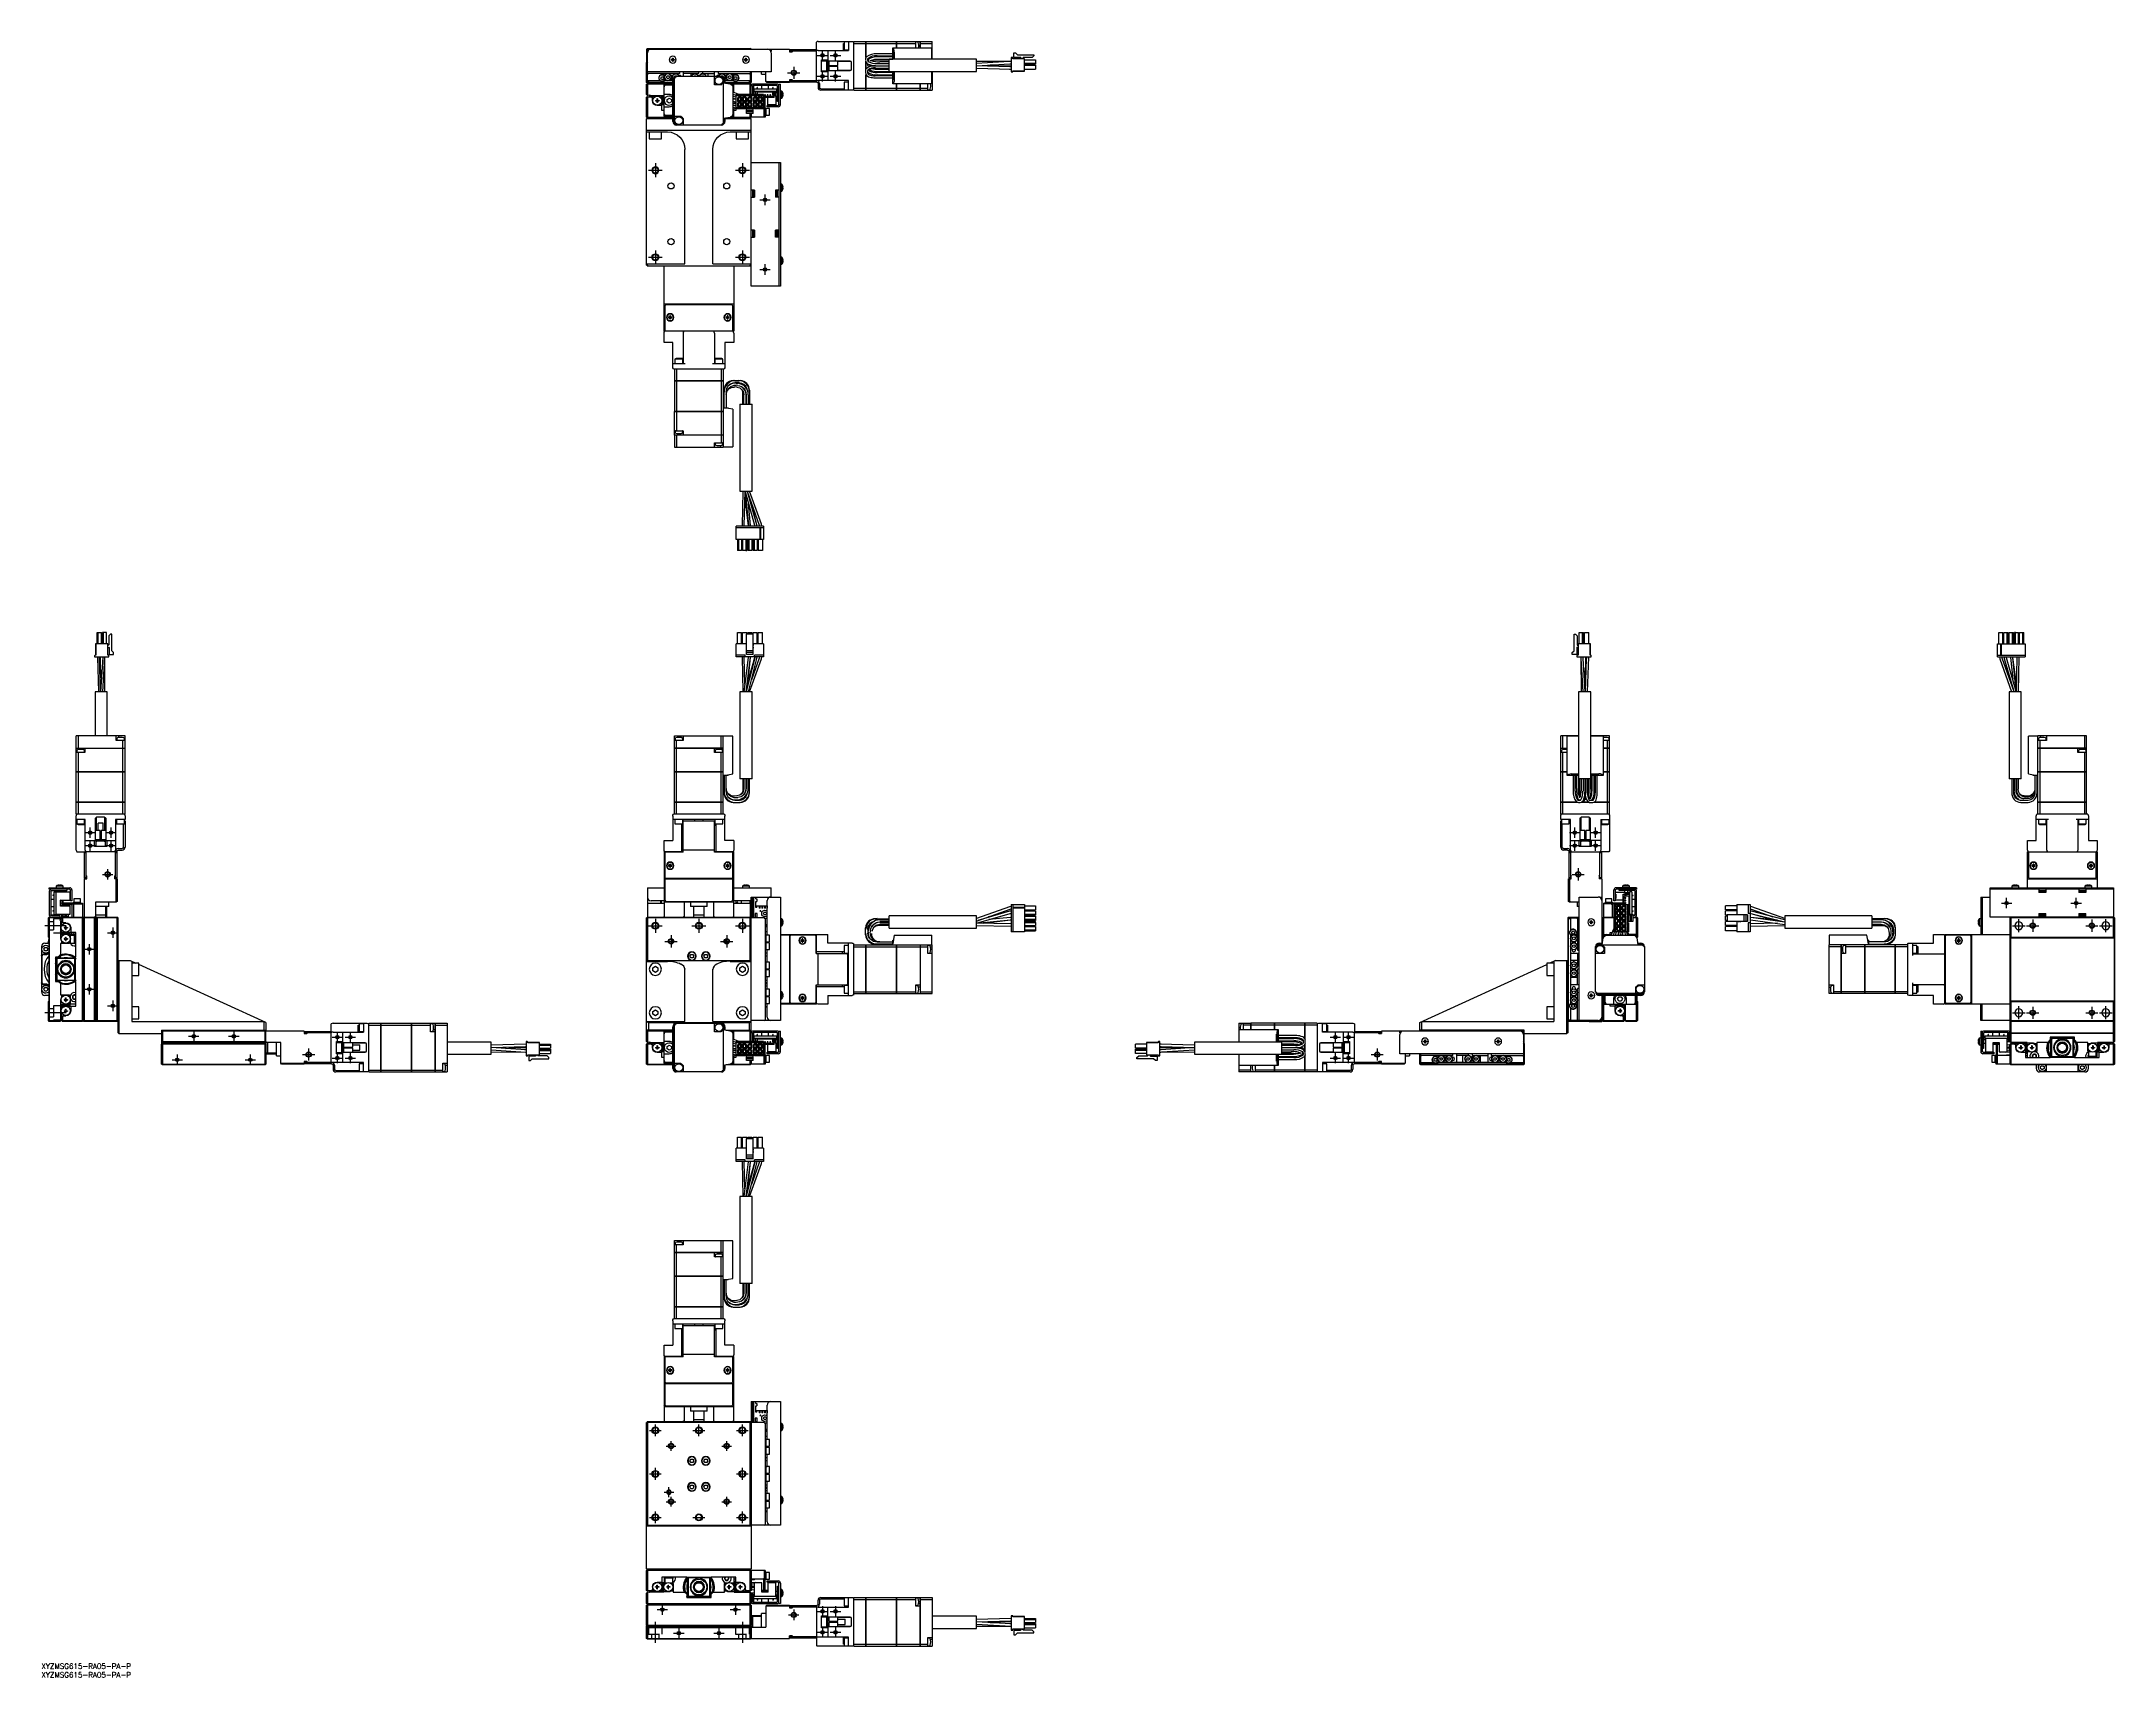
# Model space of a CAD drawing. Extents: x 0 to 1191, y -8 to 932.
import ezdxf

# ---------------------------------------------------------------- set-up
doc = ezdxf.new("R2010")
doc.units = 0
doc.header["$LTSCALE"] = 0.5
doc.linetypes.add('CENTER', pattern=[50.8, 31.75, -6.35, 6.35, -6.35])
doc.linetypes.add('DASHED', pattern=[19.05, 12.7, -6.35])
for name, color, linetype in [('MSM_CENTER', 1, 'CENTER'), ('MSM_CONTINUOUS', 7, 'CONTINUOUS'), ('MSM_DASHED', 4, 'DASHED'), ('MSM_NARROW', 5, 'CONTINUOUS'), ('MSM_PART_NUMBER', 7, 'CONTINUOUS')]:
    doc.layers.add(name, color=color, linetype=linetype)
doc.styles.get("Standard").update_dxf_attribs({"font": 'txt.shx', "height": 3, "bigfont": 'bigfont.shx'})

# ---------------------------------------------------------------- blocks, each defined once
blk = doc.blocks.new('*U2')
at = {"layer": 'MSM_PART_NUMBER'}
blk.add_text('XYZMSG615-RA05-PA-P', height=3, dxfattribs=at).set_placement((0, -3))
blk = doc.blocks.new('*U3')
at = {"layer": 'MSM_PART_NUMBER'}
blk.add_text('XYZMSG615-RA05-PA-P', height=3, dxfattribs=at).set_placement((0, -8))

msp = doc.modelspace()

# ---------------------------------------------------------------- linework, layer by layer
at = {"layer": 'MSM_CENTER'}
for p, q in [((432.2, 917.4), (432.2, 910.4)), ((445.7, 923.9), (451.7, 923.9)), ((448.7, 920.9), (448.7, 926.9)), ((453.2, 923.9), (459.2, 923.9)), ((456.2, 920.9), (456.2, 926.9)), ((428.7, 913.9), (435.7, 913.9)), ((445.7, 911.9), (451.7, 911.9)), ((448.7, 908.9), (448.7, 914.9)), ((453.2, 911.9), (459.2, 911.9)), ((456.2, 908.9), (456.2, 914.9)), ((348.7, 857.9), (356.7, 857.9)), ((352.7, 861.9), (352.7, 853.9)), ((398.7, 857.9), (406.7, 857.9)), ((402.7, 861.9), (402.7, 853.9)), ((412.7, 840.9), (418.7, 840.9)), ((415.7, 837.9), (415.7, 843.9)), ((352.7, 811.9), (352.7, 803.9)), ((402.7, 811.9), (402.7, 803.9)), ((348.7, 807.9), (356.7, 807.9)), ((398.7, 807.9), (406.7, 807.9)), ((412.7, 800.9), (418.7, 800.9)), ((415.7, 797.9), (415.7, 803.9)), ((25, 477.4), (31, 477.4)), ((28, 474.4), (28, 480.4)), ((37, 477.4), (43, 477.4)), ((40, 474.4), (40, 480.4)), ((877.9, 477.4), (883.9, 477.4)), ((880.9, 474.4), (880.9, 480.4)), ((889.9, 477.4), (895.9, 477.4)), ((892.9, 474.4), (892.9, 480.4)), ((25, 469.9), (31, 469.9)), ((28, 466.9), (28, 472.9)), ((37, 469.9), (43, 469.9)), ((40, 466.9), (40, 472.9)), ((877.9, 469.9), (883.9, 469.9)), ((880.9, 466.9), (880.9, 472.9)), ((889.9, 469.9), (895.9, 469.9)), ((892.9, 466.9), (892.9, 472.9)), ((35, 453.4), (41, 453.4)), ((38, 456.4), (38, 450.4)), ((879.4, 453.4), (886.4, 453.4)), ((882.9, 456.9), (882.9, 449.9)), ((1126, 436.9), (1132, 436.9)), ((1129, 433.9), (1129, 439.9)), ((1166, 436.9), (1172, 436.9)), ((1169, 433.9), (1169, 439.9)), ((14, 423.9), (2, 423.9)), ((38, 419.9), (44, 419.9)), ((41, 422.9), (41, 416.9)), ((348.7, 423.9), (356.7, 423.9)), ((352.7, 427.9), (352.7, 419.9)), ((361.7, 418.4), (361.7, 411.4)), ((373.7, 423.9), (381.7, 423.9)), ((377.7, 427.9), (377.7, 419.9)), ((393.7, 418.4), (393.7, 411.4)), ((398.7, 423.9), (406.7, 423.9)), ((402.7, 427.9), (402.7, 419.9)), ((1132.3, 423.9), (1139.7, 423.9)), ((1136, 420.2), (1136, 427.6)), ((1140.5, 423.9), (1147.5, 423.9)), ((1144, 427.4), (1144, 420.4)), ((1174.5, 423.9), (1181.5, 423.9)), ((1178, 427.4), (1178, 420.4)), ((1182.3, 423.9), (1189.7, 423.9)), ((1186, 420.2), (1186, 427.6)), ((24.5, 410.4), (30.5, 410.4)), ((27.5, 413.4), (27.5, 407.4)), ((358.2, 414.9), (365.2, 414.9)), ((390.2, 414.9), (397.2, 414.9)), ((24.5, 387.4), (30.5, 387.4)), ((27.5, 390.4), (27.5, 384.4)), ((14, 373.9), (2, 373.9)), ((38, 377.9), (44, 377.9)), ((41, 380.9), (41, 374.9)), ((1132.3, 373.9), (1139.7, 373.9)), ((1136, 370.2), (1136, 377.6)), ((1140.5, 373.9), (1147.5, 373.9)), ((1144, 377.4), (1144, 370.4)), ((1174.5, 373.9), (1181.5, 373.9)), ((1178, 377.4), (1178, 370.4)), ((1182.3, 373.9), (1189.7, 373.9)), ((1186, 370.2), (1186, 377.6)), ((84.5, 360.4), (90.5, 360.4)), ((87.5, 363.4), (87.5, 357.4)), ((107.5, 360.4), (113.5, 360.4)), ((110.5, 363.4), (110.5, 357.4)), ((167, 359.9), (173, 359.9)), ((170, 356.9), (170, 362.9)), ((174.5, 359.9), (180.5, 359.9)), ((177.5, 356.9), (177.5, 362.9)), ((740.4, 359.9), (746.4, 359.9)), ((743.4, 356.9), (743.4, 362.9)), ((747.9, 359.9), (753.9, 359.9)), ((750.9, 356.9), (750.9, 362.9)), ((75, 346.9), (81, 346.9)), ((78, 349.9), (78, 343.9)), ((117, 346.9), (123, 346.9)), ((120, 349.9), (120, 343.9)), ((150, 349.9), (157, 349.9)), ((153.5, 353.4), (153.5, 346.4)), ((167, 347.9), (173, 347.9)), ((170, 344.9), (170, 350.9)), ((174.5, 347.9), (180.5, 347.9)), ((177.5, 344.9), (177.5, 350.9)), ((740.4, 347.9), (746.4, 347.9)), ((743.4, 344.9), (743.4, 350.9)), ((747.9, 347.9), (753.9, 347.9)), ((750.9, 344.9), (750.9, 350.9)), ((763.9, 349.9), (770.9, 349.9)), ((767.4, 353.4), (767.4, 346.4)), ((349.3, 134), (356.1, 134)), ((352.7, 130.6), (352.7, 137.4)), ((374.3, 134), (381.1, 134)), ((377.7, 130.6), (377.7, 137.4)), ((399.3, 134), (406.1, 134)), ((402.7, 130.6), (402.7, 137.4)), ((358.9, 125), (364.5, 125)), ((361.7, 122.2), (361.7, 127.8)), ((390.9, 125), (396.5, 125)), ((393.7, 122.2), (393.7, 127.8)), ((349.3, 109), (356.1, 109)), ((352.7, 105.6), (352.7, 112.4)), ((399.3, 109), (406.1, 109)), ((402.7, 105.6), (402.7, 112.4)), ((357.7, 98.5), (363.3, 98.5)), ((360.5, 95.7), (360.5, 101.3)), ((361.7, 90.2), (361.7, 95.8)), ((393.7, 90.2), (393.7, 95.8)), ((349.3, 84), (356.1, 84)), ((352.7, 80.6), (352.7, 87.4)), ((358.9, 93), (364.5, 93)), ((374.3, 84), (381.1, 84)), ((390.9, 93), (396.5, 93)), ((399.3, 84), (406.1, 84)), ((402.7, 80.6), (402.7, 87.4)), ((352.7, 12), (352.7, 24)), ((353.7, 31), (359.7, 31)), ((356.7, 34), (356.7, 28)), ((395.7, 31), (401.7, 31)), ((398.7, 34), (398.7, 28)), ((402.7, 24), (402.7, 12)), ((429.2, 28), (435.2, 28)), ((432.2, 31), (432.2, 25)), ((445.7, 30), (451.7, 30)), ((448.7, 33), (448.7, 27)), ((453.2, 30), (459.2, 30)), ((456.2, 33), (456.2, 27)), ((363.2, 17.5), (369.2, 17.5)), ((366.2, 20.5), (366.2, 14.5)), ((386.2, 17.5), (392.2, 17.5)), ((389.2, 20.5), (389.2, 14.5)), ((445.7, 18), (451.7, 18)), ((448.7, 21), (448.7, 15)), ((453.2, 18), (459.2, 18)), ((456.2, 21), (456.2, 15))]:
    msp.add_line(p, q, dxfattribs=at)
at = {"layer": 'MSM_CONTINUOUS'}
for p, q in [((445.2, 926.4), (445.2, 931.5)), ((446.2, 931.9), (465.7, 931.9)), ((460.7, 930.8), (461.2, 930.8)), ((460.7, 926.8), (460.7, 930.8)), ((461.2, 931.6), (461.2, 927.1)), ((463.7, 931.6), (461.2, 931.6)), ((463.7, 931.9), (463.7, 926.8)), ((466.7, 931.9), (473.7, 931.9)), ((466.7, 903.9), (466.7, 931.9)), ((466.7, 930.7), (473.7, 930.7)), ((473.7, 931.9), (491.2, 931.9)), ((473.7, 922.6), (473.7, 931.9)), ((473.7, 931.9), (473.7, 922.6)), ((473.7, 931.9), (473.7, 931.9)), ((473.7, 930.7), (491.2, 930.7)), ((473.7, 930.7), (473.7, 930.7)), ((491.2, 931.9), (491.2, 928.2)), ((491.2, 931.9), (504.8, 931.9)), ((491.2, 928.2), (491.2, 931.9)), ((491.2, 931.9), (491.2, 931.9)), ((491.2, 930.7), (502.3, 930.7)), ((491.2, 930.7), (491.2, 930.7)), ((502.3, 928.2), (502.3, 931.9)), ((503.3, 931.6), (502.5, 931.6)), ((504.8, 931.9), (504.8, 928.2)), ((504.8, 931.9), (511.7, 931.9)), ((504.8, 928.2), (504.8, 931.9)), ((504.8, 931.9), (504.8, 931.9)), ((504.8, 930.7), (511.7, 930.7)), ((504.8, 930.7), (504.8, 930.7)), ((511.7, 921.7), (511.7, 931.9)), ((347.7, 927.4), (348.2, 927.9)), ((347.7, 927.4), (347.7, 920.2)), ((348.2, 921.4), (347.7, 920.9)), ((348.2, 920.9), (347.7, 920.9)), ((347.7, 920.7), (348.2, 920.7)), ((347.8, 920.1), (347.7, 920.2)), ((347.7, 919.9), (347.9, 920.1)), ((347.7, 908.4), (347.7, 919.9)), ((347.8, 920), (347.8, 920.2)), ((347.9, 927.6), (348.2, 927.4)), ((348.2, 920.4), (347.9, 920.1)), ((347.9, 920.1), (348.2, 919.9)), ((348.2, 920.5), (348.1, 920.5)), ((348.2, 927.9), (407.2, 927.9)), ((348.2, 926.2), (348.2, 927.4)), ((348.2, 927.4), (429.7, 927.4)), ((348.2, 908.4), (348.2, 925.4)), ((361.8, 921.6), (362.5, 921.6)), ((362.5, 921.2), (361.8, 921.2)), ((362.5, 921.6), (362.5, 922.3)), ((362.5, 920.5), (362.5, 921.2)), ((362.9, 922.3), (362.9, 921.6)), ((362.9, 921.6), (363.6, 921.6)), ((362.9, 921.2), (362.9, 920.5)), ((363.6, 921.2), (362.9, 921.2)), ((403.8, 921.6), (404.5, 921.6)), ((404.5, 921.2), (403.8, 921.2)), ((404.5, 921.6), (404.5, 922.3)), ((404.5, 920.5), (404.5, 921.2)), ((404.9, 922.3), (404.9, 921.6)), ((404.9, 921.6), (405.6, 921.6)), ((404.9, 921.2), (404.9, 920.5)), ((405.6, 921.2), (404.9, 921.2)), ((407.7, 927.4), (407.2, 927.9)), ((407.2, 927.4), (407.4, 927.6)), ((419.2, 927.4), (419.2, 926.2)), ((419.2, 925.4), (419.2, 914.4)), ((429.7, 927.4), (429.7, 925.9)), ((431.4, 926.1), (429.7, 926.1)), ((429.7, 925.9), (431.2, 925.9)), ((430, 926.4), (430, 927.2)), ((430, 927.2), (445, 927.2)), ((445.2, 926.4), (430, 926.4)), ((430.5, 927.2), (430.5, 926.4)), ((431.7, 926.4), (431.2, 925.9)), ((444.5, 926.4), (444.5, 927.2)), ((445, 927.2), (445, 926.4)), ((445.2, 909.4), (445.2, 926.4)), ((446.2, 926.8), (463.7, 926.8)), ((448.2, 921.4), (451.7, 921.4)), ((448.2, 914.4), (448.2, 921.4)), ((451.2, 920.6), (448.2, 920.6)), ((451.2, 915.1), (451.2, 920.6)), ((451.7, 926.8), (451.7, 920.8)), ((451.7, 920.8), (451.8, 920.8)), ((451.7, 920.7), (451.8, 920.8)), ((451.8, 915), (451.8, 920.8)), ((452, 920.4), (451.8, 920.2)), ((452, 920.8), (464.4, 920.8)), ((452, 920.4), (452, 915.4)), ((452.3, 920.4), (452, 920.4)), ((452.3, 920.8), (452.3, 918.1)), ((452.3, 918.1), (457.5, 918.1)), ((452.3, 917.6), (452.3, 915)), ((457.5, 917.6), (452.3, 917.6)), ((457.5, 918.1), (457.5, 920.8)), ((465.1, 920.4), (457.5, 920.4)), ((457.5, 915), (457.5, 917.6)), ((461.2, 927.1), (463.7, 927.1)), ((465.2, 920), (465.2, 915.8)), ((473.5, 921.9), (473.5, 920.9)), ((473.7, 916), (473.7, 920.3)), ((473.7, 916), (473.7, 920.3)), ((473.7, 920.2), (473.7, 916)), ((474.7, 919.1), (474.5, 918.9)), ((474.7, 920.9), (474.7, 921.9)), ((475.5, 918), (475.5, 917.3)), ((475.5, 918), (475.5, 917.6)), ((475.5, 918), (475.5, 918)), ((475.5, 918), (475.5, 917.6)), ((475.5, 917.6), (475.5, 917.5)), ((475.5, 917.6), (475.5, 917.5)), ((475.5, 917.5), (475.5, 917.3)), ((475.5, 917.5), (475.5, 917.3)), ((476.2, 921.1), (476.2, 921.2)), ((487.1, 917.8), (479.1, 917.8)), ((489.1, 924.8), (480.1, 924.8)), ((480.1, 923.6), (489.1, 923.6)), ((487.1, 919.1), (480.1, 919.1)), ((480.1, 917.9), (487.1, 917.9)), ((487.1, 921.2), (481.5, 921.2)), ((489.1, 923), (481.6, 923)), ((481.6, 921.8), (489.1, 921.8)), ((487.1, 920.2), (481.6, 920.2)), ((537.1, 921.7), (487.1, 921.7)), ((487.1, 914.7), (487.1, 921.7)), ((489.1, 928.2), (511.6, 928.2)), ((489.1, 921.7), (489.1, 928.2)), ((489.1, 928.1), (489.7, 927.5)), ((489.1, 925.5), (489.5, 925.5)), ((489.5, 925.5), (489.5, 921.7)), ((489.9, 925.7), (489.9, 921.7)), ((511.6, 921.7), (511.6, 928.2)), ((537.1, 914.7), (537.1, 921.7)), ((556.2, 920.4), (537.1, 919.2)), ((556.8, 920.4), (537.1, 920.3)), ((537.1, 917.9), (556.3, 919.1)), ((556.3, 917.3), (537.1, 917.9)), ((556.4, 917.8), (537.1, 917.9)), ((551.6, 917.8), (545.2, 918.4)), ((557.1, 920.4), (556.2, 920.4)), ((556.3, 919.1), (557.1, 919.1)), ((557.1, 917.3), (556.3, 917.3)), ((557.1, 917.7), (556.4, 917.8)), ((557.1, 920.4), (556.5, 920.4)), ((557.1, 920.4), (556.8, 920.4)), ((557.1, 922.7), (557.1, 914.4)), ((557.8, 922.7), (557.1, 922.7)), ((558.1, 922), (558.1, 922.4)), ((564.7, 922), (558.1, 922)), ((558.6, 922.7), (558.6, 925.3)), ((558.6, 925.3), (559.6, 925.3)), ((562.5, 922.7), (558.6, 922.7)), ((559.6, 925.3), (560.7, 924.3)), ((560.7, 924.3), (570.2, 924.3)), ((562.6, 922.6), (562.6, 922)), ((563.8, 922), (563.8, 922.3)), ((569.2, 922.6), (564.1, 922.6)), ((564.7, 914.9), (564.7, 922)), ((564.7, 921.3), (571.1, 921.3)), ((564.7, 919.5), (571.1, 919.5)), ((564.7, 918.9), (571.1, 918.9)), ((564.7, 918.3), (571.1, 918.3)), ((570.2, 923.6), (569.2, 922.6)), ((570.2, 924.3), (570.2, 923.6)), ((571.1, 921.3), (571.1, 918.9)), ((571.1, 918.3), (571.1, 915.9)), ((347.9, 908.1), (347.7, 908.4)), ((347.7, 907.4), (347.9, 907.6)), ((347.7, 901.4), (347.7, 907.4)), ((348.2, 908.4), (347.9, 908.1)), ((347.9, 908.1), (348.2, 907.9)), ((347.9, 907.6), (348.2, 907.9)), ((347.9, 907.6), (348.2, 907.4)), ((419.2, 914.4), (348.2, 914.4)), ((366.7, 913.4), (348.2, 913.4)), ((348.2, 912.9), (348.7, 913.4)), ((348.2, 909.4), (355.4, 909.4)), ((362.7, 908.4), (348.2, 908.4)), ((362.7, 907.9), (348.2, 907.9)), ((348.2, 907.4), (348.2, 900.9)), ((362.7, 907.4), (348.2, 907.4)), ((348.7, 909.4), (348.7, 908.4)), ((355.8, 910.9), (356.3, 911.6)), ((356.3, 910.1), (355.8, 910.9)), ((356.3, 911.6), (357.1, 911.6)), ((357.1, 910.1), (356.3, 910.1)), ((357.1, 911.6), (357.6, 910.9)), ((357.6, 910.9), (357.1, 910.1)), ((357.7, 909.4), (357.7, 913.4)), ((362.7, 909.4), (357.7, 909.4)), ((357.7, 888.9), (357.7, 907.4)), ((357.9, 906.4), (357.7, 906.4)), ((358.2, 906.7), (358.2, 907.2)), ((358.2, 907.2), (362.7, 907.2)), ((358.7, 907.2), (358.7, 906.8)), ((362.7, 906.8), (358.7, 906.8)), ((359.1, 911.4), (359.5, 912.1)), ((359.5, 910.6), (359.1, 911.4)), ((359.2, 907.9), (359.5, 907.5)), ((359.5, 912.1), (360.4, 912.1)), ((360.4, 910.6), (359.5, 910.6)), ((359.5, 907.5), (362.7, 907.5)), ((360.4, 912.1), (360.8, 911.4)), ((360.8, 911.4), (360.4, 910.6)), ((362.7, 912.4), (361.7, 912.4)), ((361.7, 910.4), (362.7, 910.4)), ((362.7, 885.9), (362.7, 909.9)), ((363.1, 885.9), (363.1, 909.9)), ((363.7, 911.6), (364, 912.1)), ((363.7, 885.1), (363.7, 910.7)), ((364, 912.1), (364.9, 912.1)), ((364.7, 911.9), (390.7, 911.9)), ((364.9, 912.1), (365, 911.9)), ((366.7, 912.4), (366.2, 912.4)), ((366.7, 913.4), (366.7, 914.4)), ((368.7, 914.4), (368.7, 911.9)), ((377.7, 913.4), (368.7, 913.4)), ((373, 913.4), (373, 911.9)), ((374.9, 911.9), (375, 912.1)), ((375, 912.1), (375.9, 912.1)), ((375.9, 912.1), (376, 911.9)), ((378.2, 912.4), (377.2, 912.4)), ((377.7, 913.4), (377.7, 914.4)), ((379.4, 911.9), (379.5, 912.1)), ((379.5, 912.1), (380.4, 912.1)), ((379.7, 914.4), (379.7, 913.4)), ((379.7, 913.4), (386.7, 913.4)), ((380.4, 912.1), (380.5, 911.9)), ((383, 911.9), (383, 913.4)), ((386.7, 906.9), (386.7, 914.4)), ((390.4, 906.9), (386.7, 906.9)), ((388.7, 914.4), (388.7, 913.4)), ((388.7, 913.4), (407.2, 913.4)), ((389.2, 912.4), (388.7, 912.4)), ((390.4, 911.9), (390.5, 912.1)), ((390.5, 912.1), (391.4, 912.1)), ((391.4, 912.1), (391.7, 911.6)), ((391.7, 910.7), (391.7, 885.1)), ((391.7, 908.2), (395.7, 907.5)), ((392.3, 909.9), (392.3, 908.1)), ((393.7, 912.4), (392.7, 912.4)), ((392.7, 910.4), (393.7, 910.4)), ((392.7, 909.9), (392.7, 908)), ((392.7, 909.4), (397.7, 909.4)), ((392.7, 908.4), (407.2, 908.4)), ((407.2, 907.9), (393.4, 907.9)), ((394.6, 911.4), (395, 912.1)), ((395, 910.6), (394.6, 911.4)), ((395, 912.1), (395.9, 912.1)), ((395.9, 910.6), (395, 910.6)), ((395.4, 907.5), (395.8, 907.5)), ((395.8, 907.5), (396.2, 907.9)), ((395.9, 912.1), (396.3, 911.4)), ((396.3, 911.4), (395.9, 910.6)), ((407.2, 907.4), (396, 907.4)), ((396.4, 907.2), (397.2, 907.2)), ((396.7, 907), (396.7, 907.2)), ((397.2, 907.2), (397.2, 906.7)), ((397.2, 905.7), (397.2, 890.1)), ((397.7, 906.4), (397.5, 906.4)), ((397.7, 909.4), (397.7, 913.4)), ((397.7, 902.8), (397.7, 907.4)), ((397.8, 910.9), (398.3, 911.6)), ((398.3, 910.1), (397.8, 910.9)), ((398.3, 911.6), (399.1, 911.6)), ((399.1, 910.1), (398.3, 910.1)), ((399.1, 911.6), (399.6, 910.9)), ((399.6, 910.9), (399.1, 910.1)), ((400, 909.4), (407.2, 909.4)), ((406.7, 913.4), (407.2, 912.9)), ((406.7, 908.4), (406.7, 909.4)), ((407.2, 914.4), (407.2, 908.4)), ((407.4, 908.1), (407.2, 908.4)), ((407.2, 907.9), (407.7, 908.4)), ((407.2, 907.9), (407.4, 907.6)), ((407.2, 907.4), (407.4, 907.6)), ((407.2, 901.4), (407.2, 907.4)), ((407.4, 907.6), (407.7, 907.4)), ((407.7, 914.4), (407.7, 908.4)), ((407.7, 901.4), (407.7, 907.4)), ((409, 906.4), (408.5, 906.4)), ((408.5, 906.2), (408.5, 901.4)), ((422.5, 907.4), (408.9, 907.4)), ((422.5, 906.6), (408.9, 906.6)), ((409, 906.4), (409, 902.4)), ((411.3, 905.4), (411.1, 905.4)), ((411.1, 904.6), (411.1, 905.4)), ((411.3, 904.6), (411.3, 905.4)), ((413.7, 913.1), (413.7, 914.4)), ((413.7, 913.1), (416.2, 913.1)), ((413.7, 906.6), (413.7, 904.6)), ((416.2, 908.9), (416.2, 914.4)), ((416.2, 909.2), (416.8, 908.9)), ((416.7, 908.4), (416.2, 908.9)), ((429.7, 908.4), (416.7, 908.4)), ((416.8, 908.9), (429.7, 908.9)), ((416.8, 908.9), (417.3, 908.4)), ((417.7, 904.6), (417.7, 906.6)), ((420.3, 905.4), (420.1, 905.4)), ((420.1, 904.6), (420.1, 905.4)), ((420.3, 904.6), (420.3, 905.4)), ((422.9, 897.4), (422.9, 906.2)), ((423.7, 907.4), (424.5, 907.4)), ((423.7, 895.7), (423.7, 907.4)), ((424.5, 895.6), (424.5, 907.4)), ((431.2, 909.9), (429.7, 909.9)), ((429.7, 909.9), (429.7, 908.4)), ((430, 908.6), (430, 909.4)), ((430, 909.4), (445.4, 909.4)), ((445.4, 908.6), (430, 908.6)), ((430.5, 909.4), (430.5, 908.6)), ((431.2, 909.9), (431.7, 909.4)), ((444.5, 908.6), (444.5, 909.4)), ((445, 909.4), (445, 908.6)), ((463.7, 909.4), (446.2, 909.4)), ((446.2, 907.8), (446.2, 905.5)), ((447, 907.8), (447, 905.5)), ((448.2, 915.1), (451.2, 915.1)), ((451.7, 914.4), (448.2, 914.4)), ((451.8, 915), (451.7, 915.1)), ((451.7, 915), (451.7, 909.4)), ((451.7, 915), (451.8, 915)), ((451.8, 915.6), (452, 915.4)), ((452, 915.4), (452.3, 915.4)), ((464.4, 915), (452, 915)), ((457.5, 915.4), (465.1, 915.4)), ((461.2, 908.6), (461.2, 904.1)), ((463.7, 908.6), (461.2, 908.6)), ((463.7, 903.9), (463.7, 909.4)), ((473.5, 915.3), (473.5, 913.6)), ((473.5, 915.3), (473.5, 913.6)), ((473.7, 903.9), (473.7, 913)), ((473.7, 913), (473.7, 903.9)), ((474.7, 913.6), (474.7, 915.3)), ((474.7, 913.6), (474.7, 915.3)), ((475.7, 914.9), (475.7, 915.7)), ((478, 916.5), (480.1, 916.4)), ((479.1, 916.6), (487.1, 916.6)), ((489.1, 912.2), (479.1, 912.2)), ((479.1, 911), (489.1, 911)), ((480.1, 916.4), (487.1, 916.4)), ((489.1, 914), (480.1, 914)), ((480.1, 912.8), (489.1, 912.8)), ((487.1, 915.8), (481.1, 915.8)), ((481.1, 914.6), (489.1, 914.6)), ((487.1, 914.7), (537.1, 914.7)), ((489.1, 907.6), (489.1, 914.7)), ((489.1, 910.3), (489.5, 910.3)), ((489.7, 908.3), (489.1, 907.7)), ((511.6, 907.6), (489.1, 907.6)), ((489.5, 914.7), (489.5, 910.3)), ((489.9, 914.7), (489.9, 910.1)), ((491.2, 903.9), (491.2, 907.6)), ((491.2, 907.6), (491.2, 903.9)), ((504.8, 903.9), (504.8, 907.6)), ((504.8, 907.6), (504.8, 903.9)), ((509.2, 903.9), (509.2, 907.6)), ((511.6, 907.6), (511.6, 914.7)), ((511.6, 907.6), (511.7, 907.6)), ((511.7, 914.7), (511.7, 903.9)), ((537.1, 916.6), (557, 916)), ((556.2, 916), (557.1, 916)), ((557, 916), (557.1, 915.9)), ((557.1, 914.4), (557.8, 914.4)), ((558.1, 914.7), (558.1, 915.1)), ((558.1, 915.1), (564.7, 915.1)), ((558.1, 914.9), (564.7, 914.9)), ((564.7, 915.9), (571.1, 915.9)), ((348.2, 900.9), (347.7, 901.4)), ((347.7, 899.9), (347.9, 900.1)), ((347.7, 888.4), (347.7, 899.9)), ((347.9, 900.1), (348.2, 900.4)), ((347.9, 900.1), (348.2, 899.9)), ((348.2, 900.9), (348.6, 900.9)), ((348.2, 900.4), (348.6, 900.4)), ((350.5, 899.9), (348.2, 899.9)), ((348.2, 899.9), (348.2, 888.4)), ((349.2, 901.1), (349.2, 900.9)), ((349.2, 900.9), (357.5, 900.9)), ((349.9, 900.4), (353.1, 900.4)), ((351, 900.2), (350.5, 899.9)), ((350.5, 899.9), (351, 899.4)), ((351, 897.9), (351, 900.4)), ((352.8, 898), (353.6, 898)), ((352.8, 898), (352.8, 897.8)), ((352.8, 897.8), (353.6, 897.8)), ((353.3, 898), (353.3, 897.8)), ((353.9, 898.9), (353.6, 898.9)), ((353.6, 898.9), (353.6, 898.1)), ((353.6, 898.4), (353.9, 898.4)), ((353.6, 897.7), (353.6, 896.9)), ((353.6, 897.4), (353.9, 897.4)), ((353.9, 896.9), (353.6, 896.9)), ((356.5, 895.1), (353.8, 895.1)), ((353.9, 898.9), (353.9, 898.1)), ((353.9, 897.7), (353.9, 896.9)), ((354, 898), (354.8, 898)), ((354, 897.8), (354.8, 897.8)), ((354.3, 897.8), (354.3, 898)), ((356.5, 900.4), (354.5, 900.4)), ((354.8, 898), (354.8, 897.8)), ((356.2, 899.3), (356.5, 899.4)), ((356.5, 896.3), (356.2, 896.5)), ((356.5, 899.4), (356.5, 900.4)), ((356.5, 892.2), (356.5, 896.3)), ((357.3, 900.4), (356.7, 900.4)), ((356.7, 900.4), (356.7, 895.4)), ((357.3, 895.4), (356.7, 895.4)), ((357.3, 900.4), (357.3, 895.4)), ((357.5, 900.9), (357.5, 899.4)), ((357.5, 900.7), (357.7, 900.7)), ((357.7, 899.3), (357.5, 899.4)), ((357.5, 896.3), (357.7, 896.5)), ((357.5, 896.3), (357.5, 895.9)), ((357.5, 895.9), (357.7, 895.9)), ((357.7, 895.7), (357.5, 895.9)), ((360.7, 901.4), (357.7, 901.4)), ((357.7, 894.4), (360.7, 894.4)), ((359.4, 898.6), (360.7, 899.3)), ((359.4, 897.2), (359.4, 898.6)), ((360.7, 896.5), (359.4, 897.2)), ((360.7, 899.3), (361.9, 898.6)), ((361.9, 897.2), (360.7, 896.5)), ((361.9, 898.6), (361.9, 897.2)), ((397.2, 903), (401, 901.4)), ((397.2, 901.7), (397.8, 901.4)), ((397.2, 901.6), (399.1, 901)), ((397.2, 900.4), (399.1, 900)), ((399.1, 898.8), (397.2, 899.2)), ((399.1, 898.5), (397.2, 898.8)), ((397.2, 897.6), (399.1, 897.3)), ((399.1, 896.5), (397.2, 896.5)), ((397.2, 896.2), (399.1, 896.3)), ((399.1, 895.1), (397.2, 895)), ((399.1, 894.1), (397.2, 893.7)), ((399.1, 893.6), (397.2, 892.8)), ((397.7, 901.5), (397.7, 901.5)), ((397.7, 899.1), (397.7, 898.7)), ((397.7, 896.5), (397.9, 896.3)), ((397.7, 896.5), (397.7, 896.2)), ((397.9, 896.2), (397.9, 896.3)), ((398.1, 899), (398.1, 898.6)), ((398.1, 896.5), (398.1, 896.2)), ((398.7, 898.9), (398.7, 898.6)), ((398.7, 896.5), (398.7, 896.3)), ((399.1, 896.5), (398.9, 896.3)), ((398.9, 896.3), (398.9, 896.3)), ((398.9, 893.5), (398.9, 892.2)), ((414.9, 901.4), (399.1, 901.4)), ((399.1, 893.1), (399.1, 901.4)), ((412.9, 900.7), (399.1, 900.7)), ((414.9, 893.8), (399.1, 893.8)), ((400.4, 899.9), (399.8, 899.3)), ((399.8, 899.3), (399.8, 897.5)), ((399.8, 897.5), (402.2, 897.5)), ((399.8, 896.3), (400.4, 896.9)), ((399.8, 896.3), (399.8, 894.5)), ((399.8, 894.5), (402.2, 894.5)), ((400.5, 899.5), (400.2, 899.2)), ((400.2, 899.2), (400.2, 898)), ((400.2, 898), (401.7, 898)), ((400.5, 896.5), (400.2, 896.2)), ((400.2, 896.2), (400.2, 895)), ((400.2, 895), (401.7, 895)), ((402.2, 899.9), (400.4, 899.9)), ((402.2, 896.9), (400.4, 896.9)), ((401.4, 899.5), (400.5, 899.5)), ((401.4, 896.5), (400.5, 896.5)), ((401.7, 899.2), (401.4, 899.5)), ((401.7, 896.2), (401.4, 896.5)), ((401.7, 898), (401.7, 899.2)), ((401.7, 895), (401.7, 896.2)), ((402.2, 897.5), (402.2, 899.9)), ((402.2, 894.5), (402.2, 896.9)), ((404.6, 899.9), (402.8, 899.9)), ((402.8, 899.9), (402.8, 897.5)), ((402.8, 897.5), (405.2, 897.5)), ((402.8, 896.9), (402.8, 894.5)), ((404.6, 896.9), (402.8, 896.9)), ((402.8, 894.5), (405.2, 894.5)), ((403.5, 899.5), (403.2, 899.2)), ((403.2, 899.2), (403.2, 898)), ((403.2, 898), (404.7, 898)), ((403.5, 896.5), (403.2, 896.2)), ((403.2, 896.2), (403.2, 895)), ((403.2, 895), (404.7, 895)), ((404.4, 899.5), (403.5, 899.5)), ((404.4, 896.5), (403.5, 896.5)), ((404.3, 893.1), (404.3, 893.8)), ((404.7, 899.2), (404.4, 899.5)), ((404.7, 896.2), (404.4, 896.5)), ((404.6, 899.9), (405.2, 899.3)), ((405.2, 896.3), (404.6, 896.9)), ((404.7, 898), (404.7, 899.2)), ((404.7, 895), (404.7, 896.2)), ((405.1, 890.5), (405.1, 893.5)), ((405.2, 897.5), (405.2, 899.3)), ((405.2, 894.5), (405.2, 896.3)), ((406.4, 899.9), (405.8, 899.3)), ((405.8, 899.3), (405.8, 897.5)), ((405.8, 897.5), (408.2, 897.5)), ((405.8, 896.9), (405.8, 894.5)), ((407.6, 896.9), (405.8, 896.9)), ((405.8, 894.5), (408.2, 894.5)), ((406.5, 899.5), (406.2, 899.2)), ((406.2, 899.2), (406.2, 898)), ((406.2, 898), (407.7, 898)), ((406.5, 896.5), (406.2, 896.2)), ((406.2, 896.2), (406.2, 895)), ((406.2, 895), (407.7, 895)), ((406.2, 893.2), (406.2, 893.8)), ((408.2, 899.9), (406.4, 899.9)), ((407.4, 899.5), (406.5, 899.5)), ((407.4, 896.5), (406.5, 896.5)), ((407.2, 893.2), (407.2, 893.8)), ((407.7, 899.2), (407.4, 899.5)), ((407.7, 896.2), (407.4, 896.5)), ((408.2, 896.3), (407.6, 896.9)), ((408.5, 901.4), (407.7, 901.4)), ((407.7, 901.4), (407.7, 901.4)), ((407.7, 898), (407.7, 899.2)), ((407.7, 895), (407.7, 896.2)), ((407.7, 893.8), (407.7, 893.2)), ((407.8, 893.4), (407.7, 893.4)), ((407.8, 893.2), (407.8, 893.8)), ((408.2, 897.5), (408.2, 899.9)), ((408.2, 894.5), (408.2, 896.3)), ((408.5, 902.4), (409, 902.4)), ((409.4, 899.9), (408.8, 899.3)), ((408.8, 899.3), (408.8, 897.5)), ((408.8, 897.5), (411.2, 897.5)), ((410.6, 896.9), (408.8, 896.9)), ((408.8, 896.9), (408.8, 894.5)), ((408.8, 894.5), (411.2, 894.5)), ((408.9, 890.5), (408.9, 893.5)), ((409.7, 893.4), (408.9, 893.4)), ((409.2, 904.6), (409.2, 903.4)), ((409.2, 904.6), (422.2, 904.6)), ((409.2, 903.4), (422.2, 903.4)), ((409.5, 899.5), (409.2, 899.2)), ((409.2, 899.2), (409.2, 898)), ((409.2, 898), (410.7, 898)), ((409.5, 896.5), (409.2, 896.2)), ((409.2, 896.2), (409.2, 895)), ((409.2, 895), (410.7, 895)), ((409.4, 901.4), (409.4, 903.4)), ((411.2, 899.9), (409.4, 899.9)), ((410.4, 899.5), (409.5, 899.5)), ((410.4, 896.5), (409.5, 896.5)), ((409.7, 893.1), (409.7, 893.8)), ((410, 903.4), (410, 902.8)), ((410.4, 902.8), (410, 902.8)), ((410.4, 901.4), (410.4, 903.4)), ((410.7, 899.2), (410.4, 899.5)), ((410.7, 896.2), (410.4, 896.5)), ((411.2, 896.3), (410.6, 896.9)), ((410.7, 898), (410.7, 899.2)), ((410.7, 895), (410.7, 896.2)), ((411.2, 897.5), (411.2, 899.9)), ((411.2, 894.5), (411.2, 896.3)), ((411.4, 901.4), (411.4, 902.9)), ((411.4, 902.9), (419.9, 902.9)), ((414.2, 899.9), (411.8, 899.9)), ((411.8, 899.9), (411.8, 897.5)), ((411.8, 897.5), (414.2, 897.5)), ((411.8, 896.9), (411.8, 894.5)), ((413.6, 896.9), (411.8, 896.9)), ((411.8, 894.5), (414.2, 894.5)), ((412.5, 899.5), (412.2, 899.2)), ((412.2, 899.2), (412.2, 898)), ((412.2, 898), (413.7, 898)), ((412.5, 896.5), (412.2, 896.2)), ((412.2, 896.2), (412.2, 895)), ((412.2, 895), (413.7, 895)), ((413.4, 899.5), (412.5, 899.5)), ((413.4, 896.5), (412.5, 896.5)), ((412.9, 900.7), (412.9, 900.8)), ((413.2, 900.8), (413.2, 900.7)), ((414.9, 900.7), (413.2, 900.7)), ((413.7, 899.2), (413.4, 899.5)), ((413.7, 896.2), (413.4, 896.5)), ((414.2, 896.3), (413.6, 896.9)), ((413.7, 898), (413.7, 899.2)), ((413.7, 895), (413.7, 896.2)), ((414.2, 897.5), (414.2, 899.9)), ((414.2, 894.5), (414.2, 896.3)), ((414.9, 901.4), (414.9, 893.1)), ((419.9, 900.2), (414.9, 900.2)), ((420.9, 899.7), (414.9, 899.7)), ((416.2, 893.4), (414.9, 893.4)), ((415.2, 888.4), (415.2, 899.4)), ((415.2, 899.4), (415.7, 899.4)), ((415.7, 889.4), (415.7, 899.4)), ((416.2, 893.4), (416.2, 889.4)), ((418.2, 893.3), (416.2, 893.3)), ((417, 894.4), (417, 895.2)), ((417, 895.2), (423.2, 895.2)), ((423.3, 894.4), (417, 894.4)), ((417.4, 895.4), (417.4, 899.7)), ((421.9, 895.4), (417.4, 895.4)), ((418.2, 889.5), (418.2, 893.3)), ((419.9, 902.9), (419.9, 901.2)), ((419.9, 901.2), (420.4, 901.2)), ((419.9, 900.7), (419.9, 900.2)), ((420.4, 900.7), (419.9, 900.7)), ((420.4, 901.2), (420.4, 900.7)), ((420.9, 899.7), (420.9, 903.4)), ((421.2, 902.6), (420.9, 902.6)), ((421.2, 903.4), (421.2, 902.6)), ((421.4, 902.8), (421.2, 902.8)), ((421.4, 903.4), (421.4, 902.8)), ((421.7, 902.4), (421.5, 902.2)), ((421.5, 900.6), (421.5, 902.2)), ((421.5, 900.6), (421.7, 900.4)), ((421.7, 902.4), (421.7, 900.4)), ((422.9, 902.4), (421.7, 902.4)), ((421.7, 900.4), (422.9, 900.4)), ((421.9, 903.4), (421.9, 902.4)), ((421.9, 900.4), (421.9, 895.4)), ((422.2, 904.6), (422.2, 903.4)), ((423.7, 897.4), (422.9, 897.4)), ((425.4, 903.4), (424.5, 903.4)), ((424.5, 899.4), (425.4, 899.4)), ((425.4, 899.4), (425.4, 903.4)), ((425.9, 902.3), (425.9, 902.3)), ((425.9, 901.6), (426.1, 901.6)), ((425.9, 901.2), (425.9, 901.6)), ((426.1, 901.2), (425.9, 901.2)), ((425.9, 900.4), (425.9, 900.5)), ((447.8, 904.7), (461.2, 904.7)), ((463, 903.9), (447.8, 903.9)), ((461.2, 904.1), (463.7, 904.1)), ((462.5, 903.9), (462.5, 904.1)), ((463, 904.1), (463, 903.9)), ((465.7, 903.9), (463.7, 903.9)), ((466.7, 905.1), (473.7, 905.1)), ((466.7, 903.9), (473.7, 903.9)), ((473.7, 905.1), (491.2, 905.1)), ((473.7, 905.1), (473.7, 905.1)), ((473.7, 903.9), (491.2, 903.9)), ((473.7, 903.9), (473.7, 903.9)), ((491.2, 905.1), (504.8, 905.1)), ((491.2, 905.1), (491.2, 905.1)), ((491.2, 903.9), (504.8, 903.9)), ((491.2, 903.9), (491.2, 903.9)), ((504.8, 905.1), (509.2, 905.1)), ((504.8, 905.1), (504.8, 905.1)), ((504.8, 903.9), (511.7, 903.9)), ((504.8, 903.9), (504.8, 903.9)), ((509.4, 904.2), (510.2, 904.2)), ((347.9, 888.1), (347.7, 888.4)), ((348.2, 887.9), (347.7, 887.4)), ((362.7, 887.4), (347.7, 887.4)), ((347.7, 803.4), (347.7, 887.4)), ((348.2, 888.4), (347.9, 888.1)), ((348.2, 887.9), (347.9, 888.1)), ((348.2, 888.4), (362.7, 888.4)), ((362.7, 887.9), (348.2, 887.9)), ((357.7, 892.2), (356.5, 892.2)), ((358.7, 889.4), (357.7, 889.4)), ((357.7, 888.9), (358.2, 888.4)), ((358.2, 888.6), (358.2, 889.4)), ((362.7, 888.6), (358.2, 888.6)), ((358.7, 889.4), (358.7, 888.6)), ((362.7, 889.4), (358.7, 889.4)), ((363.7, 888.9), (367.4, 888.9)), ((390.7, 883.9), (364.7, 883.9)), ((368.7, 887.6), (368.7, 883.9)), ((395.7, 888.3), (391.7, 887.6)), ((392.3, 887.7), (392.3, 885.9)), ((392.7, 887.8), (392.7, 885.9)), ((407.7, 887.4), (392.7, 887.4)), ((407.2, 887.9), (393.4, 887.9)), ((396, 888.4), (407.2, 888.4)), ((397.2, 888.6), (396.4, 888.6)), ((396.7, 888.6), (396.7, 888.8)), ((397.7, 889.4), (397.1, 889.4)), ((397.2, 889.4), (397.2, 888.6)), ((397.2, 888.4), (397.7, 888.9)), ((397.7, 888.9), (397.7, 893)), ((398.9, 892.2), (397.7, 892.2)), ((404.3, 893.1), (399.1, 893.1)), ((408.9, 893.2), (405.1, 893.2)), ((408.9, 892.2), (405.1, 892.2)), ((408.9, 891.5), (405.1, 891.5)), ((408.9, 890.5), (405.1, 890.5)), ((407.2, 888.4), (407.2, 890.5)), ((407.4, 888.1), (407.2, 888.4)), ((407.7, 888.4), (407.2, 887.9)), ((407.7, 887.4), (407.2, 887.9)), ((407.7, 890.5), (407.7, 888.4)), ((415.7, 888.4), (407.7, 888.4)), ((407.7, 791.4), (407.7, 887.4)), ((414.9, 893.1), (409.7, 893.1)), ((414.9, 893.1), (415.2, 892.9)), ((415.2, 889.4), (416.2, 889.4)), ((415.7, 889.4), (415.7, 888.4)), ((416.2, 889.5), (418.2, 889.5)), ((347.7, 880.9), (407.7, 880.9)), ((347.7, 879.9), (359.7, 879.9)), ((349.2, 879.9), (349.2, 875.9)), ((349.2, 875.9), (356.2, 875.9)), ((356.2, 875.9), (356.2, 879.9)), ((369.7, 804.1), (369.7, 869.9)), ((385.7, 804.1), (385.7, 869.9)), ((395.7, 879.9), (407.7, 879.9)), ((399.2, 879.9), (399.2, 875.9)), ((399.2, 875.9), (406.2, 875.9)), ((406.2, 875.9), (406.2, 879.9)), ((407.7, 862.4), (424.5, 862.4)), ((423.7, 862.4), (423.7, 791.4)), ((424.5, 862.4), (424.5, 791.4)), ((409.7, 846.4), (407.7, 846.4)), ((408.5, 846.4), (408.5, 845.4)), ((409, 846.4), (409, 842.4)), ((409.2, 846.4), (409.2, 842.4)), ((409.7, 846.4), (409.7, 842.4)), ((421.7, 846.4), (421.7, 842.4)), ((423.7, 846.4), (421.7, 846.4)), ((422.2, 842.4), (422.2, 846.4)), ((422.9, 842.4), (422.9, 846.4)), ((425.4, 849.9), (424.5, 849.9)), ((424.5, 845.9), (425.4, 845.9)), ((425.4, 845.9), (425.4, 849.9)), ((425.9, 848.8), (425.9, 848.8)), ((425.9, 848.1), (426.1, 848.1)), ((425.9, 847.7), (425.9, 848.1)), ((426.1, 847.7), (425.9, 847.7)), ((425.9, 846.9), (425.9, 847)), ((407.7, 842.4), (409.7, 842.4)), ((408.5, 845.4), (408.5, 843.3)), ((408.5, 843.3), (408.5, 842.4)), ((423.7, 842.4), (421.7, 842.4)), ((409.7, 823.4), (407.7, 823.4)), ((408.5, 823.4), (408.5, 822.4)), ((408.5, 822.4), (408.5, 820.3)), ((409, 823.4), (409, 819.4)), ((409.2, 823.4), (409.2, 819.4)), ((409.7, 823.4), (409.7, 819.4)), ((423.7, 823.4), (421.7, 823.4)), ((421.7, 819.4), (421.7, 823.4)), ((422.2, 819.4), (422.2, 823.4)), ((422.9, 823.4), (422.9, 819.4)), ((407.7, 819.4), (409.7, 819.4)), ((408.5, 820.3), (408.5, 819.4)), ((423.7, 819.4), (421.7, 819.4)), ((347.7, 804.1), (369.7, 804.1)), ((347.7, 803.9), (348.7, 802.9)), ((347.7, 803.4), (347.9, 803.1)), ((347.9, 803.1), (348.2, 803.4)), ((347.9, 803.1), (348.2, 802.9)), ((407.2, 802.9), (348.2, 802.9)), ((357.7, 765.4), (357.7, 802.9)), ((385.7, 804.1), (407.7, 804.1)), ((397.7, 802.9), (397.7, 765.4)), ((406.7, 802.9), (407.7, 803.9)), ((407.2, 803.4), (407.4, 803.1)), ((407.2, 802.9), (407.7, 803.4)), ((425.4, 807.9), (424.5, 807.9)), ((424.5, 803.9), (425.4, 803.9)), ((425.4, 803.9), (425.4, 807.9)), ((425.9, 806.8), (425.9, 806.8)), ((425.9, 806.1), (426.1, 806.1)), ((425.9, 805.7), (425.9, 806.1)), ((426.1, 805.7), (425.9, 805.7)), ((425.9, 804.9), (425.9, 805)), ((424.5, 791.4), (407.7, 791.4)), ((397.7, 780.9), (357.7, 780.9)), ((358.2, 779.4), (357.7, 779.4)), ((358.2, 778.9), (357.7, 778.9)), ((358.7, 780.6), (358.2, 780.1)), ((358.2, 780.1), (358.2, 766.1)), ((396.7, 780.6), (358.7, 780.6)), ((360.9, 774.3), (360.9, 773.6)), ((361.4, 773.6), (361.4, 774.3)), ((363.2, 780.6), (363.2, 780.9)), ((363.9, 780.9), (363.9, 780.6)), ((369.4, 780.6), (369.4, 780.9)), ((372.9, 780.9), (372.7, 780.7)), ((382.7, 780.7), (372.7, 780.7)), ((372.7, 780.7), (372.7, 780.6)), ((382.7, 780.7), (382.5, 780.9)), ((382.7, 780.6), (382.7, 780.7)), ((385.9, 780.9), (385.9, 780.6)), ((391.4, 780.6), (391.4, 780.9)), ((392.2, 780.9), (392.2, 780.6)), ((393.9, 774.3), (393.9, 773.6)), ((394.4, 773.6), (394.4, 774.3)), ((397.2, 780.1), (396.7, 780.6)), ((397.2, 766.1), (397.2, 780.1)), ((397.7, 779.4), (397.2, 779.4)), ((397.7, 778.9), (397.2, 778.9)), ((397.7, 765.4), (357.7, 765.4)), ((357.7, 758.9), (357.7, 764.4)), ((358.2, 766.1), (358.7, 765.6)), ((358.7, 765.6), (396.7, 765.6)), ((360.9, 773.6), (360.3, 773.6)), ((360.3, 773.2), (360.9, 773.2)), ((360.9, 773.2), (360.9, 772.5)), ((362.1, 773.6), (361.4, 773.6)), ((361.4, 772.5), (361.4, 773.2)), ((361.4, 773.2), (362.1, 773.2)), ((363.2, 765.6), (363.2, 765.4)), ((367.7, 765.6), (367.7, 765.4)), ((368.7, 765.6), (368.7, 765.4)), ((368.8, 746.9), (368.8, 764.4)), ((370.2, 765.6), (370.2, 765.4)), ((385.2, 765.4), (385.2, 765.6)), ((386.6, 764.4), (386.6, 746.9)), ((386.7, 765.6), (386.7, 765.4)), ((387.7, 765.4), (387.7, 765.6)), ((392.2, 765.4), (392.2, 765.6)), ((393.9, 773.6), (393.3, 773.6)), ((393.3, 773.2), (393.9, 773.2)), ((393.9, 773.2), (393.9, 772.5)), ((395.1, 773.6), (394.4, 773.6)), ((394.4, 772.5), (394.4, 773.2)), ((394.4, 773.2), (395.1, 773.2)), ((396.7, 765.6), (397.2, 766.1)), ((397.7, 764.4), (397.7, 758.9)), ((362.7, 758.9), (357.7, 758.9)), ((362.7, 744.9), (362.7, 758.9)), ((392.7, 758.9), (392.7, 744.9)), ((397.7, 758.9), (392.7, 758.9)), ((362.7, 746.9), (369.8, 746.9)), ((363.1, 743.9), (392.3, 743.9)), ((363.7, 743.9), (363.7, 736.9)), ((368.4, 749.4), (363.9, 749.4)), ((363.9, 749.4), (363.9, 746.9)), ((364.6, 749.4), (364.6, 749.9)), ((364.6, 749.9), (368.8, 749.9)), ((364.8, 743.9), (364.8, 736.9)), ((368.4, 746.9), (368.4, 749.4)), ((385.6, 746.9), (392.7, 746.9)), ((386.6, 749.9), (390.8, 749.9)), ((391.4, 749.4), (386.9, 749.4)), ((386.9, 749.4), (386.9, 746.9)), ((390.5, 743.9), (390.5, 736.9)), ((390.8, 749.9), (390.8, 749.4)), ((391.4, 746.9), (391.4, 749.4)), ((391.7, 743.9), (391.7, 736.9)), ((363.7, 736.9), (363.7, 719.4)), ((391.7, 736.9), (363.7, 736.9)), ((363.7, 736.9), (391.7, 736.9)), ((363.7, 736.9), (363.7, 736.9)), ((364.8, 736.9), (364.8, 719.4)), ((364.8, 736.9), (364.8, 736.9)), ((390.5, 736.9), (390.5, 719.4)), ((390.5, 736.9), (390.5, 736.9)), ((391.7, 736.9), (391.7, 736.9)), ((391.7, 736.9), (391.7, 698.9)), ((392.2, 721.5), (392.2, 731.5)), ((393.4, 730.5), (393.4, 721.5)), ((397.4, 737.1), (401.5, 737.1)), ((399.6, 733.3), (398.2, 733.4)), ((400.6, 735.9), (398.4, 735.9)), ((400, 734.3), (399.1, 734.4)), ((399.2, 735.6), (400.1, 735.5)), ((402.9, 730.5), (402.8, 731.4)), ((402.9, 723.5), (402.9, 730.5)), ((403.6, 723.5), (403.6, 728.9)), ((404.8, 728.9), (404.8, 723.5)), ((404.9, 723.5), (404.9, 728.9)), ((406.1, 728.9), (406.1, 723.5)), ((406.7, 731.5), (406.7, 723.5)), ((391.7, 719.4), (363.7, 719.4)), ((363.7, 719.4), (391.7, 719.4)), ((363.7, 719.4), (363.7, 719.4)), ((363.7, 705.8), (363.7, 719.4)), ((364.8, 719.4), (364.8, 708.3)), ((364.8, 719.4), (364.8, 719.4)), ((390.5, 719.4), (390.5, 705.8)), ((390.5, 719.4), (390.5, 719.4)), ((391.7, 721.5), (394.5, 721.5)), ((391.7, 719.4), (391.7, 719.4)), ((397.2, 720.6), (392.3, 721.5)), ((394.5, 721.5), (394.5, 721.1)), ((397.2, 720.6), (397.2, 699)), ((401.3, 723.5), (408.3, 723.5)), ((401.3, 723.5), (401.3, 673.5)), ((408.3, 673.5), (408.3, 723.5)), ((363.7, 708.3), (368.7, 708.3)), ((363.7, 705.8), (363.7, 698.9)), ((391.7, 705.8), (363.7, 705.8)), ((363.7, 705.8), (363.7, 705.8)), ((391.7, 705.8), (363.7, 705.8)), ((364, 708.1), (364, 707.3)), ((364.8, 705.8), (364.8, 698.9)), ((364.8, 705.8), (364.8, 705.8)), ((367.4, 705.8), (367.4, 706.7)), ((368.3, 707.3), (368.4, 708.1)), ((368.7, 708.3), (368.7, 705.8)), ((390.5, 705.8), (390.5, 701.4)), ((390.5, 705.8), (390.5, 705.8)), ((391.7, 705.8), (391.7, 705.8)), ((363.7, 698.9), (391.7, 698.9)), ((386.7, 701.4), (391.7, 701.4)), ((386.7, 698.9), (386.7, 701.4)), ((387, 701.2), (387, 700.4)), ((390.4, 698.9), (390.4, 699.8)), ((391.3, 700.4), (391.4, 701.2)), ((391.7, 699), (397.2, 699)), ((401.3, 673.5), (408.3, 673.5)), ((402.9, 673.5), (402.5, 653.6)), ((403.8, 653.6), (404.2, 673.5)), ((404.1, 669.2), (406.1, 653.7)), ((404.2, 673.4), (409.7, 654)), ((404.2, 673.4), (406.2, 653.8)), ((405.4, 673.5), (412.3, 654.1)), ((411, 654.3), (405.8, 672.6)), ((413.6, 654.5), (406.8, 673.5)), ((407.4, 653.9), (406.2, 666.3)), ((411, 654.3), (407.9, 666.6)), ((414.9, 653.5), (399.1, 653.5)), ((399.1, 645.8), (399.1, 653.5)), ((414.9, 652.5), (399.1, 652.5)), ((414.9, 645.8), (399.1, 645.8)), ((399.8, 645.8), (399.8, 639.5)), ((400.4, 645.8), (400.4, 639.5)), ((402.2, 645.8), (402.2, 639.5)), ((402.5, 653.6), (402.5, 653.5)), ((402.8, 645.8), (402.8, 639.5)), ((403.8, 653.5), (403.8, 653.6)), ((403.8, 653.5), (403.8, 653.6)), ((404.6, 645.8), (404.6, 639.5)), ((405.2, 645.8), (405.2, 639.5)), ((405.8, 645.8), (405.8, 639.5)), ((406.2, 653.8), (406.2, 653.5)), ((406.4, 645.8), (406.4, 639.5)), ((407.5, 653.5), (407.4, 653.9)), ((408.2, 645.8), (408.2, 639.5)), ((408.8, 645.8), (408.8, 639.5)), ((409.4, 645.8), (409.4, 639.5)), ((409.7, 654), (409.8, 653.5)), ((411.1, 653.5), (411, 654.3)), ((411.2, 653.5), (411, 654.3)), ((411.2, 645.8), (411.2, 639.5)), ((411.8, 645.8), (411.8, 639.5)), ((412.3, 654.1), (412.5, 653.5)), ((412.3, 654.1), (412.5, 653.5)), ((412.9, 645.8), (412.9, 652.5)), ((413.2, 645.8), (413.2, 652.5)), ((413.8, 653.5), (413.6, 654.5)), ((414.2, 645.8), (414.2, 639.5)), ((414.9, 653.5), (414.9, 645.8)), ((400.4, 639.5), (399.8, 639.5)), ((402.2, 639.5), (400.4, 639.5)), ((404.6, 639.5), (402.8, 639.5)), ((404.6, 639.5), (405.2, 639.5)), ((405.8, 641.4), (405.2, 641.4)), ((405.8, 640.4), (405.2, 640.4)), ((406.4, 639.5), (405.8, 639.5)), ((408.2, 639.5), (406.4, 639.5)), ((408.8, 641.4), (408.2, 641.4)), ((408.8, 640.4), (408.2, 640.4)), ((409.4, 639.5), (408.8, 639.5)), ((411.2, 639.5), (409.4, 639.5)), ((414.2, 639.5), (411.8, 639.5)), ((38.1, 585.9), (31, 585.9)), ((31, 585.9), (31, 579.3)), ((31.2, 585.9), (31.2, 579.3)), ((32, 585.9), (32, 592.3)), ((32, 592.3), (34.4, 592.3)), ((32.6, 585.9), (32.6, 592.3)), ((34.4, 585.9), (34.4, 592.3)), ((35, 585.9), (35, 592.3)), ((37.4, 592.3), (35, 592.3)), ((35.6, 585.9), (35.6, 592.3)), ((37.4, 585.9), (37.4, 592.3)), ((38.1, 579.3), (38.1, 585.9)), ((38.4, 585), (38.1, 585)), ((38.1, 583.8), (38.7, 583.8)), ((39.7, 591.4), (38.7, 590.4)), ((38.7, 590.4), (38.7, 585.3)), ((38.9, 583.7), (38.9, 579.8)), ((40.4, 591.4), (39.7, 591.4)), ((40.4, 581.8), (40.4, 591.4)), ((399.1, 578.3), (399.1, 585.9)), ((405.1, 585.9), (399.1, 585.9)), ((399.8, 585.9), (399.8, 592.3)), ((399.8, 592.3), (402.2, 592.3)), ((402.2, 585.9), (402.2, 592.3)), ((402.8, 585.9), (402.8, 592.3)), ((402.8, 592.3), (405.2, 592.3)), ((405.1, 585), (404.8, 585)), ((404.8, 583.8), (405.1, 583.8)), ((405.1, 579.8), (405.1, 591.4)), ((408.9, 591.4), (405.1, 591.4)), ((405.2, 591.4), (405.2, 592.3)), ((405.8, 591.4), (405.8, 592.3)), ((405.8, 592.3), (408.2, 592.3)), ((408.2, 591.4), (408.2, 592.3)), ((408.8, 592.3), (411.2, 592.3)), ((408.8, 591.4), (408.8, 592.3)), ((408.9, 579.8), (408.9, 591.4)), ((414.9, 585.9), (408.9, 585.9)), ((409.2, 585), (408.9, 585)), ((408.9, 583.8), (409.2, 583.8)), ((411.2, 585.9), (411.2, 592.3)), ((411.8, 585.9), (411.8, 592.3)), ((411.8, 592.3), (414.2, 592.3)), ((414.2, 585.9), (414.2, 592.3)), ((414.9, 585.9), (414.9, 578.3)), ((880.6, 591.4), (881.3, 591.4)), ((880.6, 581.8), (880.6, 591.4)), ((881.3, 591.4), (882.3, 590.4)), ((882.1, 583.7), (882.1, 579.8)), ((882.8, 583.8), (882.2, 583.8)), ((882.3, 590.4), (882.3, 585.3)), ((882.5, 585), (882.8, 585)), ((889.9, 585.9), (882.8, 585.9)), ((882.8, 585.9), (882.8, 579.3)), ((883.5, 585.9), (883.5, 592.3)), ((883.5, 592.3), (885.9, 592.3)), ((885.3, 585.9), (885.3, 592.3)), ((885.9, 585.9), (885.9, 592.3)), ((886.5, 585.9), (886.5, 592.3)), ((886.5, 592.3), (888.9, 592.3)), ((888.9, 585.9), (888.9, 592.3)), ((889.7, 579.3), (889.7, 585.9)), ((889.9, 579.3), (889.9, 585.9)), ((1123.8, 578.3), (1123.8, 585.9)), ((1123.8, 585.9), (1139.6, 585.9)), ((1124.5, 585.9), (1124.5, 592.3)), ((1124.5, 592.3), (1126.9, 592.3)), ((1125.5, 585.9), (1125.5, 579.3)), ((1125.8, 585.9), (1125.8, 579.3)), ((1126.9, 585.9), (1126.9, 592.3)), ((1127.5, 592.3), (1129.3, 592.3)), ((1127.5, 585.9), (1127.5, 592.3)), ((1129.3, 585.9), (1129.3, 592.3)), ((1129.3, 592.3), (1129.9, 592.3)), ((1129.9, 585.9), (1129.9, 592.3)), ((1129.9, 591.4), (1130.5, 591.4)), ((1129.9, 590.4), (1130.5, 590.4)), ((1130.5, 592.3), (1132.3, 592.3)), ((1130.5, 585.9), (1130.5, 592.3)), ((1132.3, 585.9), (1132.3, 592.3)), ((1132.3, 592.3), (1132.9, 592.3)), ((1132.9, 585.9), (1132.9, 592.3)), ((1132.9, 591.4), (1133.5, 591.4)), ((1132.9, 590.4), (1133.5, 590.4)), ((1133.5, 585.9), (1133.5, 592.3)), ((1134.1, 592.3), (1133.5, 592.3)), ((1134.1, 585.9), (1134.1, 592.3)), ((1134.1, 592.3), (1135.9, 592.3)), ((1135.9, 585.9), (1135.9, 592.3)), ((1136.5, 585.9), (1136.5, 592.3)), ((1136.5, 592.3), (1138.3, 592.3)), ((1138.3, 585.9), (1138.3, 592.3)), ((1138.3, 592.3), (1138.9, 592.3)), ((1138.9, 585.9), (1138.9, 592.3)), ((1139.6, 585.9), (1139.6, 578.3)), ((30.5, 579), (30.5, 578.3)), ((30.5, 578.3), (38.8, 578.3)), ((31.2, 579.3), (30.8, 579.3)), ((32.1, 578.3), (32.1, 578.2)), ((32.1, 578.2), (32.7, 558.3)), ((33.4, 578), (33.4, 578.3)), ((33.4, 578.2), (33.4, 578.3)), ((34, 558.3), (33.4, 578.2)), ((34.5, 566.4), (33.4, 578)), ((33.9, 577.6), (33.9, 578.3)), ((33.9, 572.8), (33.9, 577.6)), ((35.2, 578.2), (34, 558.3)), ((35.2, 578.3), (35.2, 577.5)), ((35.2, 578.3), (35.2, 578.2)), ((35.3, 558.3), (36.5, 578.1)), ((36.4, 558.3), (36.5, 577.9)), ((36.5, 577.9), (36.6, 578.3)), ((36.5, 578.1), (36.5, 578.3)), ((38.5, 579.3), (38.1, 579.3)), ((38.8, 578.3), (38.8, 579)), ((38.9, 579.8), (41.4, 579.8)), ((41.4, 580.8), (40.4, 581.8)), ((41.4, 579.8), (41.4, 580.8)), ((404.3, 579.3), (399.1, 579.3)), ((414.9, 578.3), (399.1, 578.3)), ((402.5, 578.3), (402.5, 578.2)), ((402.5, 578.3), (402.5, 578.1)), ((402.5, 578.2), (402.9, 558.3)), ((406.1, 578), (403.5, 558.3)), ((403.8, 578.1), (403.8, 578.3)), ((404.1, 562.6), (403.8, 578.1)), ((404.3, 578.3), (404.3, 579.3)), ((404.8, 558.3), (407.4, 577.9)), ((409.8, 577.8), (404.9, 558.5)), ((408.9, 581.8), (405.1, 581.8)), ((408.9, 580.8), (405.1, 580.8)), ((408.9, 579.8), (405.1, 579.8)), ((405.9, 562.7), (407.4, 577.9)), ((406.2, 578.3), (406.1, 578)), ((409.7, 577.8), (406.2, 565.5)), ((406.2, 558.3), (411, 577.5)), ((406.8, 558.3), (413.6, 577.2)), ((407.4, 577.9), (407.5, 578.3)), ((407.4, 577.9), (407.5, 578.3)), ((412.3, 577.7), (407.9, 565.2)), ((414.9, 579.3), (409.7, 579.3)), ((409.7, 578.3), (409.7, 579.3)), ((409.8, 578.3), (409.7, 577.8)), ((409.8, 578.3), (409.8, 577.8)), ((411, 577.5), (411.2, 578.3)), ((412.5, 578.3), (412.3, 577.7)), ((413.6, 577.2), (413.8, 578.3)), ((413.6, 577.2), (413.8, 578.3)), ((879.5, 580.8), (880.6, 581.8)), ((879.5, 579.8), (879.5, 580.8)), ((882.1, 579.8), (879.5, 579.8)), ((882.1, 579), (882.1, 578.3)), ((882.1, 578.3), (890.4, 578.3)), ((882.8, 579.3), (882.4, 579.3)), ((884.4, 578.3), (884.4, 577.4)), ((884.4, 578.3), (884.4, 577.7)), ((884.4, 578.3), (884.4, 577.9)), ((884.4, 577.9), (884.5, 558.3)), ((884.4, 577.4), (885.6, 558.3)), ((885.7, 577.5), (885.7, 578.3)), ((886.9, 558.3), (885.7, 577.5)), ((887, 572.8), (886.4, 566.4)), ((887.1, 577.6), (886.9, 558.3)), ((887.5, 577.5), (886.9, 558.3)), ((887.1, 578.3), (887.1, 577.6)), ((887.6, 578.3), (887.5, 577.5)), ((888.2, 558.3), (888.9, 578.2)), ((888.8, 577.4), (888.9, 578.3)), ((888.9, 578.2), (888.9, 578.3)), ((890.1, 579.3), (889.7, 579.3)), ((890.4, 578.3), (890.4, 579)), ((1123.8, 579.3), (1139.6, 579.3)), ((1123.8, 578.3), (1139.6, 578.3)), ((1124.9, 578.3), (1125.1, 577.2)), ((1125.1, 577.2), (1131.9, 558.3)), ((1126.4, 577.7), (1126.2, 578.3)), ((1126.4, 577.7), (1126.2, 578.3)), ((1133.3, 558.3), (1126.4, 577.7)), ((1127.6, 578.3), (1127.7, 577.4)), ((1127.6, 578.3), (1127.7, 577.5)), ((1127.7, 577.5), (1130.8, 565.2)), ((1127.7, 577.4), (1132.9, 559.2)), ((1129, 577.8), (1128.9, 578.3)), ((1134.5, 558.4), (1129, 577.8)), ((1131.2, 578.3), (1131.3, 577.9)), ((1131.3, 577.9), (1132.5, 565.5)), ((1132.5, 578), (1132.5, 578.3)), ((1134.5, 558.4), (1132.5, 578)), ((1134.6, 562.6), (1132.6, 578)), ((1134.9, 578.2), (1134.5, 558.3)), ((1134.9, 578.3), (1134.9, 578.2)), ((1134.9, 578.3), (1134.9, 578.1)), ((1135.8, 558.3), (1136.2, 578.2)), ((1136.2, 578.2), (1136.2, 578.3)), ((37.8, 558.3), (30.8, 558.3)), ((30.8, 558.3), (30.8, 532.9)), ((37.8, 532.9), (37.8, 558.3)), ((408.3, 558.3), (401.3, 558.3)), ((401.3, 558.3), (401.3, 508.3)), ((408.3, 508.3), (408.3, 558.3)), ((890.1, 558.3), (883.1, 558.3)), ((883.1, 558.3), (883.1, 508.3)), ((890.1, 508.3), (890.1, 558.3)), ((1137.4, 558.3), (1130.4, 558.3)), ((1130.4, 558.3), (1130.4, 508.3)), ((1137.4, 508.3), (1137.4, 558.3)), ((20, 526), (20, 532.9)), ((48, 532.9), (20, 532.9)), ((20, 512.4), (20, 526)), ((20, 526), (48, 526)), ((20, 526), (20, 526)), ((20, 526), (48, 526)), ((20.3, 524.5), (20.3, 523.7)), ((21.2, 526), (21.2, 532.9)), ((21.2, 526), (21.2, 526)), ((23.7, 526), (23.7, 525)), ((24.7, 523.7), (24.7, 524.5)), ((25, 526), (25, 523.5)), ((43, 530.4), (43, 532.9)), ((48, 530.4), (43, 530.4)), ((43.3, 531.4), (43.3, 530.6)), ((44.2, 532.9), (44.2, 531.9)), ((46.8, 526), (46.8, 530.4)), ((46.8, 512.4), (46.8, 526)), ((46.8, 526), (46.8, 526)), ((47.7, 530.6), (47.7, 531.4)), ((48, 526), (48, 532.9)), ((48, 512.4), (48, 526)), ((48, 526), (48, 526)), ((363.7, 526), (363.7, 532.9)), ((363.7, 532.9), (391.7, 532.9)), ((368.7, 530.4), (363.7, 530.4)), ((363.7, 526), (391.7, 526)), ((363.7, 512.4), (363.7, 526)), ((391.7, 526), (363.7, 526)), ((363.7, 526), (363.7, 526)), ((364, 531.4), (364, 530.6)), ((364.8, 526), (364.8, 530.4)), ((364.8, 512.4), (364.8, 526)), ((364.8, 526), (364.8, 526)), ((367.4, 532.9), (367.4, 531.9)), ((368.4, 530.6), (368.3, 531.4)), ((368.7, 532.9), (368.7, 530.4)), ((386.7, 523.5), (386.7, 526)), ((387, 524.5), (387, 523.7)), ((390.4, 526), (390.4, 525)), ((390.5, 526), (390.5, 532.9)), ((390.5, 526), (390.5, 526)), ((391.4, 523.7), (391.3, 524.5)), ((391.7, 494.9), (391.7, 532.9)), ((397.2, 532.8), (391.7, 532.8)), ((391.7, 526), (391.7, 526)), ((397.2, 511.1), (397.2, 532.8)), ((872.9, 526), (872.9, 532.9)), ((883.1, 532.9), (872.9, 532.9)), ((872.9, 526), (876.6, 526)), ((872.9, 512.4), (872.9, 526)), ((872.9, 526), (872.9, 526)), ((872.9, 526), (876.6, 526)), ((873.3, 524.5), (873.2, 523.7)), ((874.1, 526), (874.1, 532.9)), ((874.1, 526), (874.1, 526)), ((876.6, 510.3), (876.6, 532.8)), ((883.1, 532.8), (876.6, 532.8)), ((900.9, 532.9), (890.1, 532.9)), ((897.2, 532.8), (890.1, 532.8)), ((897.2, 532.8), (897.2, 532.9)), ((897.2, 532.8), (897.2, 510.3)), ((900.9, 530.4), (897.2, 530.4)), ((897.2, 526), (900.9, 526)), ((900.9, 526), (897.2, 526)), ((899.8, 526), (899.8, 530.4)), ((899.8, 512.4), (899.8, 526)), ((899.8, 526), (899.8, 526)), ((900.6, 530.6), (900.6, 531.4)), ((900.9, 526), (900.9, 532.9)), ((900.9, 512.4), (900.9, 526)), ((900.9, 526), (900.9, 526)), ((1141.5, 511.1), (1141.5, 532.8)), ((1147, 532.8), (1141.5, 532.8)), ((1147, 494.9), (1147, 532.9)), ((1175, 532.9), (1147, 532.9)), ((1152, 530.4), (1147, 530.4)), ((1147, 526), (1175, 526)), ((1175, 526), (1147, 526)), ((1147, 526), (1147, 526)), ((1147.4, 531.4), (1147.3, 530.6)), ((1148.2, 526), (1148.2, 530.4)), ((1148.2, 512.4), (1148.2, 526)), ((1148.2, 526), (1148.2, 526)), ((1148.3, 532.9), (1148.3, 531.9)), ((1151.7, 530.6), (1151.7, 531.4)), ((1152, 532.9), (1152, 530.4)), ((1170, 523.5), (1170, 526)), ((1170.4, 524.5), (1170.3, 523.7)), ((1171.3, 526), (1171.3, 525)), ((1173.9, 526), (1173.9, 532.9)), ((1173.9, 526), (1173.9, 526)), ((1174.7, 523.7), (1174.7, 524.5)), ((1175, 526), (1175, 532.9)), ((1175, 512.4), (1175, 526)), ((1175, 526), (1175, 526)), ((25, 523.5), (20, 523.5)), ((20, 494.9), (20, 512.4)), ((48, 512.4), (20, 512.4)), ((20, 512.4), (48, 512.4)), ((20, 512.4), (20, 512.4)), ((21.2, 512.4), (21.2, 523.5)), ((21.2, 494.9), (21.2, 512.4)), ((21.2, 512.4), (21.2, 512.4)), ((46.8, 494.9), (46.8, 512.4)), ((46.8, 512.4), (46.8, 512.4)), ((48, 494.9), (48, 512.4)), ((48, 512.4), (48, 512.4)), ((363.7, 494.9), (363.7, 512.4)), ((391.7, 512.4), (363.7, 512.4)), ((363.7, 512.4), (391.7, 512.4)), ((363.7, 512.4), (363.7, 512.4)), ((364.8, 494.9), (364.8, 512.4)), ((364.8, 512.4), (364.8, 512.4)), ((391.7, 523.5), (386.7, 523.5)), ((390.5, 512.4), (390.5, 523.5)), ((390.5, 494.9), (390.5, 512.4)), ((390.5, 512.4), (390.5, 512.4)), ((391.7, 512.4), (391.7, 512.4)), ((876.6, 523.5), (872.9, 523.5)), ((872.9, 512.4), (876.6, 512.4)), ((872.9, 512.4), (872.9, 512.4)), ((876.6, 512.4), (872.9, 512.4)), ((872.9, 494.9), (872.9, 512.4)), ((874.1, 512.4), (874.1, 523.5)), ((874.1, 494.9), (874.1, 512.4)), ((874.1, 512.4), (874.1, 512.4)), ((897.2, 512.4), (900.9, 512.4)), ((900.9, 512.4), (897.2, 512.4)), ((899.8, 494.9), (899.8, 512.4)), ((899.8, 512.4), (899.8, 512.4)), ((900.9, 512.4), (900.9, 512.4)), ((900.9, 494.9), (900.9, 512.4)), ((1147, 512.4), (1175, 512.4)), ((1175, 512.4), (1147, 512.4)), ((1147, 512.4), (1147, 512.4)), ((1148.2, 494.9), (1148.2, 512.4)), ((1148.2, 512.4), (1148.2, 512.4)), ((1175, 523.5), (1170, 523.5)), ((1173.9, 512.4), (1173.9, 523.5)), ((1173.9, 494.9), (1173.9, 512.4)), ((1173.9, 512.4), (1173.9, 512.4)), ((1175, 494.9), (1175, 512.4)), ((1175, 512.4), (1175, 512.4)), ((394.5, 510.3), (391.7, 510.3)), ((392.2, 510.3), (392.2, 500.3)), ((392.3, 510.3), (397.2, 511.1)), ((393.4, 501.3), (393.4, 510.3)), ((394.5, 510.3), (394.5, 510.7)), ((408.3, 508.3), (401.3, 508.3)), ((402.9, 501.3), (402.8, 500.4)), ((402.9, 508.3), (402.9, 501.3)), ((403.6, 508.3), (403.6, 502.9)), ((404.8, 502.9), (404.8, 508.3)), ((404.9, 508.3), (404.9, 502.8)), ((406.1, 502.8), (406.1, 508.3)), ((406.7, 500.3), (406.7, 508.3)), ((883.1, 510.3), (876.6, 510.3)), ((876.7, 510.3), (877.3, 510.9)), ((876.7, 510.3), (877.3, 510.9)), ((879.1, 511.1), (883.1, 511.1)), ((879.3, 510.3), (879.3, 510.7)), ((879.3, 510.7), (883.1, 510.7)), ((880, 510.3), (880, 501.3)), ((881.2, 501.3), (881.2, 510.3)), ((881.8, 510.3), (881.8, 502.8)), ((883, 502.8), (883, 510.3)), ((890.1, 508.3), (883.1, 508.3)), ((883.6, 508.3), (883.6, 502.7)), ((884.6, 508.3), (884.6, 502.8)), ((884.6, 502.9), (884.6, 502.8)), ((885.7, 508.3), (885.7, 501.3)), ((886.9, 501.3), (886.9, 508.3)), ((887, 508.3), (887, 500.3)), ((888.2, 500.3), (888.2, 508.3)), ((888.3, 499.2), (888.4, 501.3)), ((888.4, 501.3), (888.4, 508.3)), ((889, 508.3), (889, 502.3)), ((890.1, 511.1), (894.7, 511.1)), ((890.1, 510.7), (894.5, 510.7)), ((897.2, 510.3), (890.1, 510.3)), ((890.2, 502.3), (890.2, 510.3)), ((890.8, 510.3), (890.8, 501.3)), ((892, 501.3), (892, 510.3)), ((892.6, 510.3), (892.6, 500.3)), ((893.8, 500.3), (893.8, 510.3)), ((894.5, 510.3), (894.5, 510.7)), ((896.5, 510.9), (897.1, 510.3)), ((1137.4, 508.3), (1130.4, 508.3)), ((1132, 508.3), (1132, 500.3)), ((1133.2, 500.3), (1133.2, 508.3)), ((1133.3, 508.3), (1133.3, 501.3)), ((1134.5, 501.3), (1134.5, 508.3)), ((1134.6, 500.6), (1134.5, 501.8)), ((1134.6, 508.3), (1134.6, 501.3)), ((1134.6, 501.3), (1134.6, 500.6)), ((1134.6, 500.6), (1134.6, 500.5)), ((1134.6, 500.5), (1134.6, 500.6)), ((1135.8, 502.3), (1135.8, 508.3)), ((1141.5, 511.1), (1146.4, 510.3)), ((1144.2, 510.3), (1144.2, 510.7)), ((1147, 510.3), (1144.2, 510.3)), ((1145.3, 510.3), (1145.3, 500.3)), ((1146.5, 500.3), (1146.5, 510.3)), ((20, 487.9), (20, 494.9)), ((48, 494.9), (20, 494.9)), ((20, 494.9), (48, 494.9)), ((20, 494.9), (20, 494.9)), ((21.2, 487.9), (21.2, 494.9)), ((21.2, 494.9), (21.2, 494.9)), ((46.8, 487.9), (46.8, 494.9)), ((46.8, 494.9), (46.8, 494.9)), ((48, 487.9), (48, 494.9)), ((48, 494.9), (48, 494.9)), ((363.7, 487.9), (363.7, 494.9)), ((391.7, 494.9), (363.7, 494.9)), ((363.7, 494.9), (391.7, 494.9)), ((363.7, 494.9), (363.7, 494.9)), ((364.8, 487.9), (364.8, 494.9)), ((364.8, 494.9), (364.8, 494.9)), ((390.5, 487.9), (390.5, 494.9)), ((390.5, 494.9), (390.5, 494.9)), ((391.7, 487.9), (391.7, 494.9)), ((391.7, 494.9), (391.7, 494.9)), ((397.4, 494.7), (401.5, 494.7)), ((399.6, 498.5), (398.2, 498.4)), ((400.6, 495.9), (398.4, 495.9)), ((400, 497.4), (399.1, 497.4)), ((399.2, 496.2), (400.1, 496.3)), ((872.9, 494.9), (882.2, 494.9)), ((872.9, 487.9), (872.9, 494.9)), ((872.9, 494.9), (872.9, 494.9)), ((882.2, 494.9), (872.9, 494.9)), ((874.1, 487.9), (874.1, 494.9)), ((874.1, 494.9), (874.1, 494.9)), ((883.9, 495.9), (883, 495.9)), ((883, 494.7), (883.9, 494.7)), ((883.7, 497.4), (883.6, 497.3)), ((884, 496.2), (884.2, 496.3)), ((884, 496.2), (884, 496.2)), ((888.8, 494.9), (884.6, 494.9)), ((884.6, 494.9), (888.8, 494.9)), ((885.7, 495.8), (885.9, 495.7)), ((885.9, 495.7), (886.1, 495.7)), ((886.8, 496.7), (886.8, 496.7)), ((886.8, 496.7), (887.2, 496.7)), ((887.2, 496.7), (887.3, 496.7)), ((887.3, 496.7), (887.5, 496.7)), ((889.9, 496.9), (889.1, 496.9)), ((891.3, 495.9), (889.5, 495.9)), ((889.5, 494.7), (891.3, 494.7)), ((900.9, 494.9), (891.9, 494.9)), ((891.9, 494.9), (900.9, 494.9)), ((899.8, 487.9), (899.8, 494.9)), ((899.8, 494.9), (899.8, 494.9)), ((900.9, 487.9), (900.9, 494.9)), ((900.9, 494.9), (900.9, 494.9)), ((1133.4, 499.7), (1133.6, 499.3)), ((1141.3, 495.9), (1137.2, 495.9)), ((1137.2, 495.9), (1137.2, 495.9)), ((1137.2, 494.7), (1141.3, 494.7)), ((1141.1, 496.9), (1138.6, 496.9)), ((1140.5, 498.4), (1139.1, 498.5)), ((1141, 497.9), (1140.1, 497.9)), ((1147, 494.9), (1175, 494.9)), ((1147, 487.9), (1147, 494.9)), ((1175, 494.9), (1147, 494.9)), ((1147, 494.9), (1147, 494.9)), ((1148.2, 487.9), (1148.2, 494.9)), ((1148.2, 494.9), (1148.2, 494.9)), ((1173.9, 487.9), (1173.9, 494.9)), ((1173.9, 494.9), (1173.9, 494.9)), ((1175, 487.9), (1175, 494.9)), ((1175, 494.9), (1175, 494.9)), ((48, 487.9), (20, 487.9)), ((20, 467.4), (20, 486.9)), ((25.1, 484.9), (20, 484.9)), ((20.3, 484.9), (20.3, 482.4)), ((20.3, 482.4), (24.7, 482.4)), ((21.1, 481.9), (21.1, 482.4)), ((25.1, 481.9), (21.1, 481.9)), ((24.7, 482.4), (24.7, 484.9)), ((25.1, 467.4), (25.1, 484.9)), ((31.1, 473.2), (31.1, 485.6)), ((33.8, 478.7), (31.1, 478.7)), ((31.5, 486.3), (31.5, 478.7)), ((31.9, 486.4), (36.1, 486.4)), ((35.5, 482.9), (32.5, 482.9)), ((32.5, 478.7), (32.5, 482.9)), ((33.8, 473.5), (33.8, 478.7)), ((36.9, 478.7), (34.3, 478.7)), ((34.3, 478.7), (34.3, 473.5)), ((35.5, 478.7), (35.5, 482.9)), ((36.5, 478.7), (36.5, 486.3)), ((36.9, 485.6), (36.9, 473.2)), ((42.5, 484.9), (42.5, 467.4)), ((48, 484.9), (42.5, 484.9)), ((43.2, 484.9), (43.2, 482.4)), ((43.2, 482.4), (47.7, 482.4)), ((47.2, 469), (47.2, 482.4)), ((48, 483.7), (47.7, 483.7)), ((47.7, 482.4), (47.7, 484.9)), ((47.7, 484.2), (48, 484.2)), ((48, 486.9), (48, 484.9)), ((48, 484.2), (48, 469)), ((362.7, 486.9), (362.7, 472.9)), ((392.7, 484.9), (362.7, 484.9)), ((392.3, 487.9), (363.1, 487.9)), ((363.9, 484.9), (363.9, 482.4)), ((363.9, 482.4), (368.4, 482.4)), ((367.7, 482.4), (367.7, 466.2)), ((368.7, 481.4), (367.7, 481.4)), ((368.4, 482.4), (368.4, 484.9)), ((369.2, 484.2), (368.7, 483.7)), ((368.7, 466.2), (368.7, 483.7)), ((369.2, 484.2), (386.2, 484.2)), ((375.2, 484.9), (375.2, 484.2)), ((380.2, 484.2), (380.2, 484.9)), ((386.7, 483.7), (386.2, 484.2)), ((386.7, 466.2), (386.7, 483.7)), ((387.7, 481.4), (386.7, 481.4)), ((386.9, 484.9), (386.9, 482.4)), ((386.9, 482.4), (391.4, 482.4)), ((387.7, 466.2), (387.7, 482.4)), ((391.4, 482.4), (391.4, 484.9)), ((392.7, 472.9), (392.7, 486.9)), ((900.9, 487.9), (872.9, 487.9)), ((872.9, 484.9), (872.9, 486.9)), ((878.4, 484.9), (872.9, 484.9)), ((872.9, 484.2), (873.2, 484.2)), ((872.9, 469), (872.9, 484.2)), ((873.2, 483.7), (872.9, 483.7)), ((873.2, 484.9), (873.2, 482.4)), ((873.2, 482.4), (877.7, 482.4)), ((873.7, 469), (873.7, 482.4)), ((877.7, 482.4), (877.7, 484.9)), ((878.4, 467.4), (878.4, 484.9)), ((884, 473.2), (884, 485.6)), ((886.7, 478.7), (884, 478.7)), ((884.4, 486.3), (884.4, 478.7)), ((884.8, 486.4), (889, 486.4)), ((886.7, 473.5), (886.7, 478.7)), ((887.2, 478.7), (887.2, 473.5)), ((889.8, 478.7), (887.2, 478.7)), ((889.4, 478.7), (889.4, 486.3)), ((889.8, 485.6), (889.8, 473.2)), ((895.8, 484.9), (895.8, 467.4)), ((895.8, 484.9), (900.9, 484.9)), ((899.9, 481.9), (895.8, 481.9)), ((896.2, 484.9), (896.2, 482.4)), ((896.2, 482.4), (900.7, 482.4)), ((899.9, 482.4), (899.9, 481.9)), ((900.7, 482.4), (900.7, 484.9)), ((900.9, 486.9), (900.9, 467.4)), ((1146, 472.9), (1146, 486.9)), ((1153.1, 484.9), (1146, 484.9)), ((1175.6, 487.9), (1146.4, 487.9)), ((1147.3, 484.9), (1147.3, 482.4)), ((1147.3, 482.4), (1151.8, 482.4)), ((1147.9, 481.9), (1147.9, 482.4)), ((1152.1, 481.9), (1147.9, 481.9)), ((1151.8, 482.4), (1151.8, 484.9)), ((1152.1, 467.4), (1152.1, 484.9)), ((1176, 484.9), (1168.9, 484.9)), ((1169.9, 484.9), (1169.9, 467.4)), ((1174.1, 481.9), (1169.9, 481.9)), ((1170.3, 484.9), (1170.3, 482.4)), ((1170.3, 482.4), (1174.8, 482.4)), ((1174.1, 482.4), (1174.1, 481.9)), ((1174.8, 482.4), (1174.8, 484.9)), ((1176, 486.9), (1176, 472.9)), ((20.4, 466.4), (25.5, 466.4)), ((24.7, 466.2), (25.5, 466.2)), ((24.7, 451.2), (24.7, 466.2)), ((25.5, 465.7), (24.7, 465.7)), ((25.1, 472.9), (31.1, 472.9)), ((25.5, 466.4), (25.5, 451.2)), ((42.5, 466.4), (25.5, 466.4)), ((30.5, 469.4), (30.5, 472.9)), ((37.5, 469.4), (30.5, 469.4)), ((31.1, 473.5), (33.8, 473.5)), ((31.1, 472.9), (31.1, 473)), ((31.2, 472.9), (31.1, 473)), ((36.9, 473), (31.1, 473)), ((36.8, 472.4), (31.3, 472.4)), ((31.3, 472.4), (31.3, 469.4)), ((31.5, 473.5), (31.5, 473.2)), ((31.5, 473.2), (32.5, 473.2)), ((31.5, 473.2), (31.7, 473)), ((32.5, 473.2), (32.5, 473.5)), ((32.9, 473), (32.5, 473.2)), ((34.3, 473.5), (36.9, 473.5)), ((35.5, 473.2), (35.1, 473)), ((35.5, 473.2), (35.5, 473.5)), ((35.5, 473.2), (36.5, 473.2)), ((36.3, 473), (36.5, 473.2)), ((36.5, 473.2), (36.5, 473.5)), ((36.9, 473), (36.8, 472.9)), ((36.8, 469.4), (36.8, 472.4)), ((36.9, 472.9), (36.9, 473)), ((36.9, 472.9), (42.5, 472.9)), ((37.5, 472.9), (37.5, 469.4)), ((42.5, 451.2), (42.5, 466.6)), ((42.5, 466.2), (43.3, 466.2)), ((43.3, 465.7), (42.5, 465.7)), ((43.3, 466.6), (43.3, 451.2)), ((44.1, 468.2), (46.4, 468.2)), ((44.1, 467.4), (46.4, 467.4)), ((357.7, 467.4), (357.7, 472.9)), ((357.7, 472.9), (362.7, 472.9)), ((368.7, 466.4), (357.7, 466.4)), ((357.7, 466.4), (357.7, 428.9)), ((358.7, 466.2), (358.2, 465.7)), ((358.2, 465.7), (358.2, 451.7)), ((368.7, 466.2), (358.7, 466.2)), ((386.7, 467.4), (368.7, 467.4)), ((397.7, 466.4), (386.7, 466.4)), ((396.7, 466.2), (386.7, 466.2)), ((397.7, 472.9), (392.7, 472.9)), ((397.2, 465.7), (396.7, 466.2)), ((397.2, 451.7), (397.2, 465.7)), ((397.7, 472.9), (397.7, 467.4)), ((397.7, 428.9), (397.7, 466.4)), ((874.5, 468.2), (876.8, 468.2)), ((876.8, 467.4), (874.5, 467.4)), ((877.6, 451.2), (877.6, 466.6)), ((877.6, 466.2), (878.4, 466.2)), ((878.4, 465.7), (877.6, 465.7)), ((878.4, 472.9), (884, 472.9)), ((878.4, 466.6), (878.4, 451.2)), ((878.4, 466.4), (895.4, 466.4)), ((883.4, 469.4), (883.4, 472.9)), ((890.4, 469.4), (883.4, 469.4)), ((884, 473.5), (886.7, 473.5)), ((884, 472.9), (884, 473)), ((884.1, 472.9), (884, 473)), ((889.8, 473), (884, 473)), ((889.7, 472.4), (884.2, 472.4)), ((884.2, 472.4), (884.2, 469.4)), ((884.4, 473.5), (884.4, 473.2)), ((884.4, 473.2), (889.4, 473.2)), ((884.4, 473.2), (884.6, 473)), ((887.2, 473.5), (889.8, 473.5)), ((889.2, 473), (889.4, 473.2)), ((889.4, 473.2), (889.4, 473.5)), ((889.7, 469.4), (889.7, 472.4)), ((889.8, 473), (889.8, 472.9)), ((889.8, 472.9), (889.8, 473)), ((895.8, 472.9), (889.8, 472.9)), ((890.4, 472.9), (890.4, 469.4)), ((895.4, 451.2), (895.4, 466.4)), ((900.5, 466.4), (895.4, 466.4)), ((895.4, 466.2), (896.2, 466.2)), ((896.2, 465.7), (895.4, 465.7)), ((896.2, 466.2), (896.2, 451.2)), ((1141, 472.9), (1146, 472.9)), ((1141, 467.4), (1141, 472.9)), ((1141, 445.7), (1141, 466.4)), ((1141, 466.4), (1181, 466.4)), ((1142, 466.2), (1141.5, 465.7)), ((1141.5, 465.7), (1141.5, 451.7)), ((1180, 466.2), (1142, 466.2)), ((1146.5, 466.4), (1146.5, 466.2)), ((1151, 466.4), (1151, 466.2)), ((1152, 466.2), (1152, 466.4)), ((1153.5, 466.4), (1153.5, 466.2)), ((1168.5, 466.2), (1168.5, 466.4)), ((1170, 466.2), (1170, 466.4)), ((1171, 466.2), (1171, 466.4)), ((1175.5, 466.2), (1175.5, 466.4)), ((1176, 472.9), (1181, 472.9)), ((1180.5, 465.7), (1180, 466.2)), ((1180.5, 451.7), (1180.5, 465.7)), ((1181, 472.9), (1181, 467.4)), ((1181, 466.4), (1181, 445.7)), ((25.5, 452.9), (26, 452.4)), ((25.8, 452.6), (25.8, 450.9)), ((42, 452.4), (42.5, 452.9)), ((357.7, 452.9), (358.2, 452.9)), ((360.9, 458.6), (360.3, 458.6)), ((360.3, 458.1), (360.9, 458.1)), ((360.9, 459.3), (360.9, 458.6)), ((360.9, 458.1), (360.9, 457.5)), ((361.4, 458.6), (361.4, 459.3)), ((362.1, 458.6), (361.4, 458.6)), ((361.4, 458.1), (362.1, 458.1)), ((361.4, 457.5), (361.4, 458.1)), ((393.9, 458.6), (393.3, 458.6)), ((393.3, 458.1), (393.9, 458.1)), ((393.9, 459.3), (393.9, 458.6)), ((393.9, 458.1), (393.9, 457.5)), ((394.4, 458.6), (394.4, 459.3)), ((395.1, 458.6), (394.4, 458.6)), ((394.4, 457.5), (394.4, 458.1)), ((394.4, 458.1), (395.1, 458.1)), ((397.2, 452.9), (397.7, 452.9)), ((878.4, 452.9), (878.9, 452.4)), ((894.9, 452.4), (895.4, 452.9)), ((895.2, 450.9), (895.2, 452.6)), ((1141, 452.9), (1141.5, 452.9)), ((1144.3, 458.6), (1143.6, 458.6)), ((1143.6, 458.1), (1144.3, 458.1)), ((1144.3, 459.3), (1144.3, 458.6)), ((1144.3, 458.1), (1144.3, 457.5)), ((1144.8, 458.6), (1144.8, 459.3)), ((1145.4, 458.6), (1144.8, 458.6)), ((1144.8, 457.5), (1144.8, 458.1)), ((1144.8, 458.1), (1145.4, 458.1)), ((1177.3, 458.6), (1176.6, 458.6)), ((1176.6, 458.1), (1177.3, 458.1)), ((1177.3, 459.3), (1177.3, 458.6)), ((1177.3, 458.1), (1177.3, 457.5)), ((1177.8, 458.6), (1177.8, 459.3)), ((1178.4, 458.6), (1177.8, 458.6)), ((1177.8, 457.5), (1177.8, 458.1)), ((1177.8, 458.1), (1178.4, 458.1)), ((1180.5, 452.9), (1181, 452.9)), ((4.5, 444.9), (4.5, 445.7)), ((4.5, 445.7), (16.3, 445.7)), ((16.2, 444.9), (4.5, 444.9)), ((4.5, 443.7), (4.5, 430.1)), ((5.3, 443.7), (5.3, 430.1)), ((5.7, 444.1), (14.5, 444.1)), ((6.5, 441.5), (6.5, 441.3)), ((7.3, 441.5), (6.5, 441.5)), ((7.3, 441.3), (6.5, 441.3)), ((7.3, 430.4), (7.3, 443.4)), ((7.3, 443.4), (8.5, 443.4)), ((12.5, 446.6), (8.5, 446.6)), ((8.5, 446.6), (8.5, 445.7)), ((8.5, 430.4), (8.5, 443.4)), ((16.5, 443.1), (8.5, 443.1)), ((9.5, 444.1), (9.5, 443.1)), ((9.6, 447.1), (9.6, 447.1)), ((10.3, 447.1), (10.3, 447.3)), ((10.7, 447.1), (10.3, 447.1)), ((10.7, 447.3), (10.7, 447.1)), ((11.5, 447.1), (11.4, 447.1)), ((11.5, 443.1), (11.5, 444.1)), ((12.5, 445.7), (12.5, 446.6)), ((14.5, 444.9), (14.5, 444.1)), ((16.4, 439.6), (16.4, 442.1)), ((16.5, 442.1), (16.4, 442.1)), ((16.4, 441.3), (16.5, 441.3)), ((16.4, 441), (16.5, 441)), ((16.4, 440.8), (16.5, 440.8)), ((16.5, 442.1), (16.5, 443.1)), ((16.5, 440.4), (16.5, 441.3)), ((16.7, 438.2), (16.7, 444.4)), ((17.5, 444.5), (17.5, 438.2)), ((24.5, 450.9), (24.5, 428.9)), ((24.5, 450.9), (26, 450.9)), ((24.7, 451.7), (25.5, 451.7)), ((25.5, 451.2), (24.7, 451.2)), ((26, 450.9), (26, 452.4)), ((42, 452.4), (42, 450.9)), ((43.5, 450.9), (42, 450.9)), ((42.5, 451.7), (43.3, 451.7)), ((43.3, 451.2), (42.5, 451.2)), ((43, 438), (43, 450.9)), ((43.5, 450.9), (43.5, 437.9)), ((348.2, 445.7), (348.2, 428.9)), ((348.2, 445.7), (357.7, 445.7)), ((358.2, 452.4), (357.7, 452.4)), ((357.7, 450.9), (397.7, 450.9)), ((358.2, 451.7), (358.7, 451.2)), ((358.2, 450.9), (358.2, 438.5)), ((358.7, 451.2), (396.7, 451.2)), ((367.7, 451.2), (367.7, 450.9)), ((369.4, 450.9), (369.4, 451.2)), ((372.7, 451.2), (372.7, 451.1)), ((372.7, 451.1), (382.7, 451.1)), ((372.7, 451.1), (372.9, 450.9)), ((382.5, 450.9), (382.7, 451.1)), ((382.7, 451.1), (382.7, 451.2)), ((385.9, 451.2), (385.9, 450.9)), ((387.7, 450.9), (387.7, 451.2)), ((396.7, 451.2), (397.2, 451.7)), ((397.7, 452.4), (397.2, 452.4)), ((397.2, 438.5), (397.2, 450.9)), ((397.7, 445.7), (419.2, 445.7)), ((406.7, 446.6), (402.7, 446.6)), ((402.7, 446.6), (402.7, 445.7)), ((403.8, 447.1), (403.7, 447.1)), ((404.5, 447.1), (404.5, 447.3)), ((404.9, 447.1), (404.5, 447.1)), ((404.9, 447.3), (404.9, 447.1)), ((405.6, 447.1), (405.6, 447.1)), ((406.7, 445.7), (406.7, 446.6)), ((419.2, 440.4), (419.2, 445.7)), ((877.4, 450.9), (878.9, 450.9)), ((877.4, 437.9), (877.4, 450.9)), ((877.6, 451.7), (878.4, 451.7)), ((878.4, 451.2), (877.6, 451.2)), ((877.9, 450.9), (877.9, 438)), ((878.9, 450.9), (878.9, 452.4)), ((894.9, 452.4), (894.9, 450.9)), ((896.4, 450.9), (894.9, 450.9)), ((895.4, 451.7), (896.2, 451.7)), ((896.2, 451.2), (895.4, 451.2)), ((896.4, 450.9), (896.4, 413.9)), ((903.4, 438.2), (903.4, 444.5)), ((904.2, 444.4), (904.2, 438.2)), ((904.4, 442.1), (904.4, 443.1)), ((904.4, 443.1), (909.4, 443.1)), ((904.4, 442.1), (904.5, 442.1)), ((904.5, 441.3), (904.4, 441.3)), ((904.4, 441.3), (904.4, 440.4)), ((904.5, 441), (904.4, 441)), ((904.5, 440.8), (904.4, 440.8)), ((904.5, 442.1), (904.5, 439.6)), ((916.4, 445.7), (904.6, 445.7)), ((916.4, 444.9), (904.7, 444.9)), ((906.4, 444.1), (906.4, 444.9)), ((915.2, 444.1), (906.4, 444.1)), ((912.4, 446.6), (908.4, 446.6)), ((908.4, 446.6), (908.4, 445.7)), ((908.7, 436.1), (908.7, 442.1)), ((908.7, 442.1), (912.4, 442.1)), ((909.2, 441.1), (909.8, 441.1)), ((909.2, 436.1), (909.2, 441.1)), ((909.4, 444.1), (909.4, 442.9)), ((909.4, 442.9), (911.4, 442.9)), ((909.4, 442.9), (909.6, 442.7)), ((909.5, 447.1), (909.5, 447.1)), ((911.2, 442.7), (909.6, 442.7)), ((909.8, 441.6), (910.3, 441.6)), ((909.8, 441.1), (909.8, 441.6)), ((910.2, 447.1), (910.2, 447.3)), ((910.6, 447.1), (910.2, 447.1)), ((910.3, 441.6), (910.3, 441.1)), ((910.3, 441.1), (911.9, 441.1)), ((910.6, 447.3), (910.6, 447.1)), ((911.2, 442.7), (911.4, 442.9)), ((911.4, 447.1), (911.3, 447.1)), ((911.4, 442.9), (911.4, 444.1)), ((911.4, 443.1), (912.4, 443.1)), ((912.4, 442.6), (911.9, 442.6)), ((911.9, 442.1), (911.9, 442.6)), ((911.9, 441.1), (911.9, 432.6)), ((912.4, 445.7), (912.4, 446.6)), ((913.6, 443.4), (912.4, 443.4)), ((912.4, 443.4), (912.4, 430.4)), ((913.6, 443.4), (913.6, 430.4)), ((913.6, 441.5), (914.4, 441.5)), ((913.6, 441.3), (914.4, 441.3)), ((914.4, 441.3), (914.4, 441.5)), ((915.6, 430.1), (915.6, 443.7)), ((916.4, 445.7), (916.4, 444.9)), ((916.4, 430.1), (916.4, 443.7)), ((1119.5, 445.7), (1190.5, 445.7)), ((1119.5, 428.9), (1119.5, 445.7)), ((1190.5, 444.9), (1119.5, 444.9)), ((1136, 446.6), (1132, 446.6)), ((1132, 446.6), (1132, 445.7)), ((1133.1, 447.1), (1133.1, 447.1)), ((1133.8, 447.1), (1133.8, 447.3)), ((1134.2, 447.1), (1133.8, 447.1)), ((1134.2, 447.3), (1134.2, 447.1)), ((1135, 447.1), (1134.9, 447.1)), ((1136, 445.7), (1136, 446.6)), ((1141, 452.4), (1141.5, 452.4)), ((1141, 450.9), (1181, 450.9)), ((1141.5, 451.7), (1142, 451.2)), ((1142, 451.2), (1180, 451.2)), ((1146.5, 450.9), (1146.5, 451.2)), ((1147.3, 451.2), (1147.3, 450.9)), ((1147.5, 444.9), (1147.5, 442.9)), ((1147.5, 444.1), (1151.5, 444.1)), ((1151.5, 443.4), (1147.5, 443.4)), ((1151.5, 442.9), (1147.5, 442.9)), ((1151.5, 444.9), (1151.5, 442.9)), ((1152.8, 450.9), (1152.8, 451.2)), ((1156, 451.2), (1156, 451.1)), ((1156, 451.1), (1166, 451.1)), ((1156, 451.1), (1156.2, 450.9)), ((1165.8, 450.9), (1166, 451.1)), ((1166, 451.1), (1166, 451.2)), ((1169.3, 451.2), (1169.3, 450.9)), ((1170.5, 444.9), (1170.5, 442.9)), ((1170.5, 444.1), (1174.5, 444.1)), ((1174.5, 443.4), (1170.5, 443.4)), ((1174.5, 442.9), (1170.5, 442.9)), ((1178, 446.6), (1174, 446.6)), ((1174, 446.6), (1174, 445.7)), ((1174.5, 444.9), (1174.5, 442.9)), ((1174.8, 450.9), (1174.8, 451.2)), ((1175.1, 447.1), (1175.1, 447.1)), ((1175.5, 451.2), (1175.5, 450.9)), ((1175.8, 447.1), (1175.8, 447.3)), ((1176.2, 447.1), (1175.8, 447.1)), ((1176.2, 447.3), (1176.2, 447.1)), ((1177, 447.1), (1176.9, 447.1)), ((1178, 445.7), (1178, 446.6)), ((1180, 451.2), (1180.5, 451.7)), ((1180.5, 452.4), (1181, 452.4)), ((1190.5, 445.7), (1190.5, 428.9)), ((4.3, 428.6), (4.5, 428.9)), ((4.5, 428.9), (10.5, 428.9)), ((7.3, 438.9), (5.3, 438.9)), ((5.3, 434.9), (7.3, 434.9)), ((5.5, 430.2), (9.5, 430.2)), ((5.5, 430.2), (5.5, 429.7)), ((5.7, 429.7), (10.5, 429.7)), ((6.5, 432.5), (6.5, 432.3)), ((7.3, 432.5), (6.5, 432.5)), ((7.3, 432.3), (6.5, 432.3)), ((7.3, 430.4), (8.5, 430.4)), ((8.5, 430.6), (16.5, 430.6)), ((9.5, 429.7), (9.5, 430.2)), ((9.6, 430.1), (9.5, 430.1)), ((9.9, 430.6), (9.9, 429.7)), ((10.5, 429.7), (10.5, 428.9)), ((10.5, 428.9), (11, 428.4)), ((11, 438.6), (16.5, 438.6)), ((11, 435.1), (11, 438.6)), ((16.5, 435.1), (11, 435.1)), ((11.5, 430.6), (11.5, 428.8)), ((11.5, 428.4), (12, 428.9)), ((11.7, 438.6), (11.7, 435.1)), ((12, 428.9), (23.5, 428.9)), ((12.1, 430.6), (12.4, 429.2)), ((12.2, 438.6), (12.2, 435.1)), ((12.2, 436.1), (17.5, 436.1)), ((12.5, 436.4), (12.5, 436.9)), ((22.5, 436.9), (12.5, 436.9)), ((12.5, 436.4), (23.5, 436.4)), ((13.6, 429.5), (13.4, 430.6)), ((14.1, 430.6), (14.1, 429.5)), ((14.3, 430.6), (14.2, 429.5)), ((15.5, 429.1), (15.6, 430.6)), ((16.4, 440.4), (16.5, 440.4)), ((16.5, 439.6), (16.4, 439.6)), ((16.5, 438.6), (16.5, 439.6)), ((16.5, 430.6), (16.5, 435.1)), ((17.5, 438.2), (16.7, 438.2)), ((17.5, 436.1), (17.5, 428.9)), ((18.5, 437.4), (18.5, 428.9)), ((18.5, 437.4), (22.5, 437.4)), ((18.5, 435.9), (19, 436.4)), ((22.4, 439.4), (18.6, 439.4)), ((18.6, 439.4), (18.6, 437.4)), ((22.4, 437.4), (22.4, 439.4)), ((22.5, 436.4), (22.5, 437.4)), ((22.5, 436.9), (23.5, 436.9)), ((23.5, 436.9), (23.5, 428.9)), ((23.5, 428.9), (24, 428.4)), ((24.5, 428.9), (24, 428.4)), ((24.5, 428.9), (31.7, 428.9)), ((31, 429.4), (30.5, 428.9)), ((31, 428.9), (30.5, 428.4)), ((31, 437.4), (31, 368.9)), ((43, 437.4), (31, 437.4)), ((38.8, 434.9), (31, 434.9)), ((37, 429.9), (31, 429.9)), ((31.2, 428.9), (31.2, 427.5)), ((32, 428.9), (31.5, 428.4)), ((31.7, 428.9), (31.8, 428.8)), ((31.7, 428.8), (31.9, 428.8)), ((32, 428.9), (43.5, 428.9)), ((37, 428.9), (37, 434.9)), ((37.5, 428.9), (37.5, 434.9)), ((38.8, 434.9), (38.8, 437.4)), ((42.7, 437.4), (43, 438)), ((43, 438), (43.5, 438.5)), ((43.5, 437.9), (43, 437.4)), ((43.5, 428.9), (44, 428.4)), ((348.2, 428.9), (347.9, 428.6)), ((348.7, 436.9), (348.2, 436.4)), ((348.2, 428.9), (407.7, 428.9)), ((348.7, 436.9), (357.7, 436.9)), ((357.7, 438.2), (350.2, 438.2)), ((355.9, 436.9), (355.9, 438.2)), ((356.2, 436.9), (356.2, 438.2)), ((357.7, 438), (358.2, 438.5)), ((397.7, 437.4), (357.7, 437.4)), ((358.2, 428.9), (357.7, 429.4)), ((358.2, 438.5), (358.8, 437.9)), ((358.8, 437.9), (358.3, 437.4)), ((358.8, 437.9), (396.6, 437.9)), ((369.2, 429.4), (368.7, 428.9)), ((369.2, 437.4), (369.2, 429.4)), ((369.4, 428.9), (369.2, 429.4)), ((372.9, 437.4), (372.9, 434.9)), ((382.4, 434.9), (372.9, 434.9)), ((374.7, 434.9), (374.7, 428.9)), ((380.7, 429.9), (374.7, 429.9)), ((380.7, 428.9), (380.7, 434.9)), ((382.4, 434.9), (382.4, 437.4)), ((386.2, 429.4), (386, 428.9)), ((386.2, 429.4), (386.2, 437.4)), ((386.7, 428.9), (386.2, 429.4)), ((396.6, 437.9), (397.2, 438.5)), ((397.1, 437.4), (396.6, 437.9)), ((397.2, 438.5), (397.7, 438)), ((397.7, 429.4), (397.2, 428.9)), ((407.7, 438.2), (397.7, 438.2)), ((397.7, 436.9), (406.7, 436.9)), ((399.2, 436.9), (399.2, 438.2)), ((402.1, 436.9), (402.1, 438.2)), ((407.2, 436.4), (406.7, 436.9)), ((407, 438.2), (407, 436.5)), ((407.2, 436.4), (407.2, 428.9)), ((407.7, 430.4), (407.2, 430.4)), ((407.7, 429.7), (407.2, 429.7)), ((407.4, 428.6), (407.2, 428.9)), ((407.7, 357.4), (407.7, 440.4)), ((407.7, 440.4), (424.5, 440.4)), ((408.5, 428.4), (408.5, 440.4)), ((409.2, 428.4), (409.2, 440.4)), ((410, 430.9), (410, 428.9)), ((411.2, 430.9), (410, 430.9)), ((410, 428.9), (411.2, 428.9)), ((410.4, 439.4), (410.4, 440.4)), ((410.4, 439.4), (410.9, 439.4)), ((410.4, 437.9), (410.9, 437.9)), ((410.4, 434.4), (410.4, 437.9)), ((410.4, 435.4), (417, 435.4)), ((410.9, 434.4), (410.4, 434.4)), ((410.9, 439.4), (410.9, 437.9)), ((410.9, 434.4), (410.9, 435.4)), ((411.2, 428.9), (411.2, 430.9)), ((412.4, 435.4), (412.4, 433.9)), ((412.9, 433.9), (412.4, 433.9)), ((412.9, 433.9), (412.9, 435.4)), ((413.9, 435.4), (413.9, 433.9)), ((414.4, 433.9), (413.9, 433.9)), ((414.4, 433.9), (414.4, 435.4)), ((414.8, 430.9), (415.3, 431.6)), ((415.3, 430.1), (414.8, 430.9)), ((415.3, 431.6), (416.1, 431.6)), ((416.1, 430.1), (415.3, 430.1)), ((415.4, 435.4), (415.4, 433.9)), ((415.9, 433.9), (415.4, 433.9)), ((415.9, 433.9), (415.9, 435.4)), ((416.1, 431.6), (416.6, 430.9)), ((416.6, 430.9), (416.1, 430.1)), ((416.9, 435.4), (416.9, 433.9)), ((417, 433.9), (416.9, 433.9)), ((417, 418.5), (417, 438.4)), ((424.5, 440.4), (424.5, 369.4)), ((487.1, 422.5), (487.1, 429.5)), ((537.1, 429.5), (487.1, 429.5)), ((556.1, 434.7), (537.1, 428)), ((537.1, 426.6), (556.5, 433.5)), ((537.1, 422.5), (537.1, 429.5)), ((537.2, 425.4), (556.6, 430.9)), ((556.2, 432.2), (538, 427)), ((556.3, 432.2), (544, 429.1)), ((557.1, 435), (556.1, 434.7)), ((557.1, 432.3), (556.2, 432.2)), ((557.1, 432.3), (556.3, 432.2)), ((556.5, 433.5), (557.1, 433.7)), ((556.5, 433.5), (557.1, 433.7)), ((556.6, 430.9), (557.1, 431)), ((557.1, 436.1), (564.7, 436.1)), ((557.1, 436.1), (557.1, 420.3)), ((558.1, 436.1), (558.1, 420.3)), ((564.7, 434.3), (558.1, 434.3)), ((564.7, 434), (558.1, 434)), ((564.7, 436.1), (564.7, 420.3)), ((564.7, 435.4), (571.1, 435.4)), ((564.7, 433), (571.1, 433)), ((564.7, 432.4), (571.1, 432.4)), ((564.7, 430.6), (571.1, 430.6)), ((564.7, 430), (571.1, 430)), ((564.7, 429.4), (571.1, 429.4)), ((569.2, 430), (569.2, 429.4)), ((570.2, 430), (570.2, 429.4)), ((571.1, 435.4), (571.1, 433)), ((571.1, 432.4), (571.1, 430.6)), ((571.1, 430.6), (571.1, 430)), ((571.1, 429.4), (571.1, 427.6)), ((877.4, 428.9), (876.9, 428.4)), ((877.4, 438.5), (877.9, 438)), ((877.9, 437.4), (877.4, 437.9)), ((877.4, 428.9), (883.4, 428.9)), ((877.9, 438), (878.2, 437.4)), ((883.4, 437.4), (877.9, 437.4)), ((882.2, 437.4), (882.2, 434.9)), ((883.4, 434.9), (882.2, 434.9)), ((883.4, 369.4), (883.4, 440.4)), ((883.4, 440.4), (894.4, 440.4)), ((895.2, 440.4), (896.4, 440.4)), ((896.4, 428.9), (896.9, 428.4)), ((896.9, 428.4), (897.4, 428.9)), ((897.4, 436.9), (897.4, 428.9)), ((897.4, 436.9), (898.4, 436.9)), ((908.4, 436.4), (897.4, 436.4)), ((897.4, 428.9), (903.4, 428.9)), ((898.4, 437.4), (898.4, 436.4)), ((898.4, 437.4), (902.4, 437.4)), ((898.4, 436.9), (902.4, 436.9)), ((902.3, 439.4), (898.5, 439.4)), ((898.5, 439.4), (898.5, 437.4)), ((901.9, 436.4), (902.4, 435.9)), ((902.3, 437.4), (902.3, 439.4)), ((902.4, 437.4), (902.4, 428.9)), ((908.4, 436.9), (902.4, 436.9)), ((904.2, 438.2), (903.4, 438.2)), ((903.4, 436.1), (903.4, 420.3)), ((903.4, 436.1), (911.7, 436.1)), ((904.1, 434.3), (904.2, 434.3)), ((904.2, 434), (904.1, 434)), ((904.2, 436.1), (904.2, 434.3)), ((904.2, 434), (904.2, 420.3)), ((904.5, 440.4), (904.4, 440.4)), ((904.4, 438.6), (904.4, 439.6)), ((904.4, 439.6), (904.5, 439.6)), ((908.7, 438.6), (904.4, 438.6)), ((907.3, 435.4), (904.9, 435.4)), ((904.9, 435.4), (904.9, 433)), ((904.9, 433), (907.3, 433)), ((904.9, 432.4), (904.9, 430.6)), ((907.3, 432.4), (904.9, 432.4)), ((904.9, 430.6), (905.5, 430)), ((904.9, 429.4), (904.9, 427.6)), ((907.3, 429.4), (904.9, 429.4)), ((905.6, 434.9), (905.3, 434.6)), ((905.3, 434.6), (905.3, 433.7)), ((905.3, 433.7), (905.6, 433.4)), ((905.6, 431.9), (905.3, 431.6)), ((905.3, 431.6), (905.3, 430.7)), ((905.3, 430.7), (905.6, 430.4)), ((905.6, 428.9), (905.3, 428.6)), ((905.5, 430), (907.3, 430)), ((906.8, 434.9), (905.6, 434.9)), ((905.6, 433.4), (906.8, 433.4)), ((906.8, 431.9), (905.6, 431.9)), ((905.6, 430.4), (906.8, 430.4)), ((906.8, 428.9), (905.6, 428.9)), ((906.8, 433.4), (906.8, 434.9)), ((906.8, 430.4), (906.8, 431.9)), ((906.8, 427.4), (906.8, 428.9)), ((907.3, 433), (907.3, 435.4)), ((907.3, 430), (907.3, 432.4)), ((907.3, 427), (907.3, 429.4)), ((908.5, 435.4), (907.9, 434.8)), ((907.9, 434.8), (907.9, 433)), ((907.9, 433), (910.3, 433)), ((908.5, 432.4), (907.9, 431.8)), ((907.9, 431.8), (907.9, 430)), ((907.9, 430), (910.3, 430)), ((908.5, 429.4), (907.9, 428.8)), ((907.9, 428.8), (907.9, 427)), ((908.6, 434.9), (908.3, 434.6)), ((908.3, 434.6), (908.3, 433.7)), ((908.3, 433.7), (908.6, 433.4)), ((908.6, 431.9), (908.3, 431.6)), ((908.3, 431.6), (908.3, 430.7)), ((908.3, 430.7), (908.6, 430.4)), ((908.6, 428.9), (908.3, 428.6)), ((908.4, 436.9), (908.4, 436.4)), ((910.3, 435.4), (908.5, 435.4)), ((910.3, 432.4), (908.5, 432.4)), ((910.3, 429.4), (908.5, 429.4)), ((909.8, 434.9), (908.6, 434.9)), ((908.6, 433.4), (909.8, 433.4)), ((909.8, 431.9), (908.6, 431.9)), ((908.6, 430.4), (909.8, 430.4)), ((909.8, 428.9), (908.6, 428.9)), ((909.8, 433.4), (909.8, 434.9)), ((909.8, 430.4), (909.8, 431.9)), ((909.8, 427.4), (909.8, 428.9)), ((910.3, 433), (910.3, 435.4)), ((910.3, 430), (910.3, 432.4)), ((910.3, 427), (910.3, 429.4)), ((911, 436.1), (911, 420.3)), ((911.7, 430.9), (911, 430.9)), ((912.4, 430.6), (911, 430.6)), ((911.6, 429), (911, 429)), ((911.6, 428.9), (911, 428.9)), ((914.3, 430.1), (911.3, 430.1)), ((911.4, 430.2), (915.4, 430.2)), ((911.4, 430.2), (911.4, 430.1)), ((911.6, 430.1), (911.6, 426.3)), ((911.7, 436.1), (911.7, 430.9)), ((911.9, 432.6), (911.7, 432.6)), ((911.7, 431.6), (912.4, 431.6)), ((912.4, 431.4), (911.7, 431.4)), ((911.9, 431.2), (911.9, 431.4)), ((912.4, 431.2), (911.9, 431.2)), ((913.6, 430.4), (912.4, 430.4)), ((912.6, 430.1), (912.6, 426.3)), ((913.3, 430.1), (913.3, 426.3)), ((915.6, 438.9), (913.6, 438.9)), ((913.6, 434.9), (915.6, 434.9)), ((913.6, 432.5), (914.4, 432.5)), ((913.6, 432.3), (914.4, 432.3)), ((914.3, 430.1), (914.3, 426.3)), ((915.2, 429.7), (914.3, 429.7)), ((914.3, 428.9), (916.4, 428.9)), ((914.4, 432.3), (914.4, 432.5)), ((915.4, 429.7), (915.4, 430.2)), ((916.4, 428.9), (916.7, 428.6)), ((967.6, 433), (967.6, 435.4)), ((974, 435.4), (967.6, 435.4)), ((974, 433), (967.6, 433)), ((967.6, 430), (967.6, 432.4)), ((974, 432.4), (967.6, 432.4)), ((968.5, 430), (967.6, 430)), ((967.6, 427), (967.6, 429.4)), ((968.5, 429.4), (967.6, 429.4)), ((968.5, 430.1), (968.5, 426.3)), ((980.1, 430.1), (968.5, 430.1)), ((974, 436.1), (974, 430.1)), ((974, 436.1), (981.6, 436.1)), ((974.9, 430.4), (974.9, 430.1)), ((976.1, 430.1), (976.1, 430.4)), ((978, 430.1), (978, 426.3)), ((979.1, 430.1), (979.1, 426.3)), ((980.1, 430.1), (980.1, 426.3)), ((980.6, 436.1), (980.6, 430.9)), ((981.6, 430.9), (980.6, 430.9)), ((981.6, 436.1), (981.6, 420.3)), ((982.6, 434.7), (981.6, 435)), ((982.7, 434.7), (981.6, 435)), ((981.6, 433.7), (982.2, 433.5)), ((982.4, 432.2), (981.6, 432.3)), ((981.6, 431), (982.1, 430.9)), ((981.6, 431), (982.1, 430.9)), ((982.1, 430.9), (994.4, 427.4)), ((982.1, 430.9), (1001.4, 426.1)), ((982.2, 433.5), (994.7, 429.1)), ((1001.6, 427.3), (982.4, 432.2)), ((1001.6, 428), (982.6, 434.7)), ((1001.6, 429.5), (1001.6, 422.5)), ((1051.6, 429.5), (1001.6, 429.5)), ((1051.6, 429.5), (1051.6, 422.5)), ((1114.2, 440.4), (1114.2, 418.9)), ((1114.2, 440.4), (1119.5, 440.4)), ((1115, 440.4), (1115, 418.9)), ((1190.5, 428.9), (1119.5, 428.9)), ((1131, 357.4), (1131, 428.9)), ((1131.5, 428.9), (1131.3, 428.6)), ((1147.5, 430.9), (1151.5, 430.9)), ((1147.5, 430.9), (1147.5, 428.9)), ((1147.5, 430.4), (1151.5, 430.4)), ((1147.5, 430.2), (1151.5, 430.2)), ((1147.5, 429.7), (1151.5, 429.7)), ((1151.5, 428.9), (1151.5, 430.9)), ((1170.5, 430.9), (1174.5, 430.9)), ((1170.5, 430.9), (1170.5, 428.9)), ((1170.5, 430.4), (1174.5, 430.4)), ((1170.5, 430.2), (1174.5, 430.2)), ((1170.5, 429.7), (1174.5, 429.7)), ((1174.5, 428.9), (1174.5, 430.9)), ((1190.8, 428.6), (1190.5, 428.9)), ((4, 428.4), (4.3, 428.6)), ((4, 417.4), (4, 428.4)), ((4.4, 417), (4, 417.4)), ((4.5, 428.4), (4.3, 428.6)), ((4.4, 380.7), (4.4, 417)), ((4.5, 428.4), (4.5, 369.4)), ((11, 428.4), (4.5, 428.4)), ((11, 428.4), (11, 427.9)), ((11, 426.6), (11, 419.1)), ((11.5, 426), (11, 423.7)), ((11.5, 424.5), (11, 423.3)), ((11, 420.3), (11.5, 421.4)), ((11, 419.1), (12.4, 419.1)), ((11.2, 419.1), (11.5, 420.4)), ((11.2, 416.4), (11.2, 419.1)), ((11.5, 427.9), (11.5, 428.4)), ((11.5, 423.5), (11.5, 426.6)), ((14, 425.6), (11.5, 425.6)), ((11.5, 420.1), (11.5, 422.1)), ((12.4, 420.1), (11.5, 420.1)), ((16.5, 419.9), (11.5, 419.9)), ((11.5, 419.3), (11.5, 419.9)), ((16.5, 419.3), (11.5, 419.3)), ((12, 426.1), (11.6, 425.6)), ((12, 428.4), (11.8, 428.6)), ((23.5, 428.4), (12, 428.4)), ((12, 428.4), (12, 426.1)), ((12.5, 425.6), (12, 426.1)), ((12.3, 419.1), (12.3, 419.3)), ((12.6, 420.4), (12.4, 420.1)), ((12.4, 419.9), (12.4, 420.1)), ((12.6, 418.9), (12.4, 419.1)), ((12.6, 420.4), (12.6, 420.4)), ((12.6, 420.3), (12.6, 420.3)), ((12.6, 418.9), (12.6, 418.9)), ((13, 422.9), (13.8, 422.9)), ((13, 422.9), (13, 422.6)), ((13, 422.6), (13.8, 422.6)), ((13.5, 422.6), (13.5, 422.9)), ((13.9, 423.8), (14.1, 423.8)), ((13.9, 423), (13.9, 423.8)), ((14.1, 423.2), (13.9, 423.2)), ((13.9, 421.8), (13.9, 422.6)), ((13.9, 422.3), (14.1, 422.3)), ((13.9, 421.8), (14.1, 421.8)), ((13.9, 417.4), (14.1, 417.4)), ((13.9, 416.6), (13.9, 417.4)), ((14.1, 423), (14.1, 423.8)), ((14.1, 421.8), (14.1, 422.6)), ((14.1, 416.6), (14.1, 417.4)), ((14.2, 422.9), (15, 422.9)), ((14.2, 422.6), (15, 422.6)), ((14.5, 422.6), (14.5, 422.9)), ((15, 422.9), (15, 422.6)), ((15.6, 420.1), (15.4, 420.4)), ((15.6, 419.1), (15.4, 418.9)), ((15.4, 418.9), (15.4, 418.9)), ((19.7, 420.1), (15.6, 420.1)), ((15.6, 419.1), (16, 419.1)), ((15.9, 420.1), (16, 419.9)), ((16, 418), (16, 419.1)), ((16, 419.1), (16.5, 418.6)), ((16.2, 419.3), (16.3, 418.9)), ((19.7, 418.9), (16.2, 418.9)), ((16.5, 419.3), (16.5, 419.9)), ((16.5, 418.6), (16.5, 417.1)), ((19.7, 418.3), (16.5, 418.3)), ((16.8, 422.8), (16.8, 420.1)), ((17.1, 420.1), (17.6, 418.9)), ((17.6, 418.9), (17.5, 419)), ((18.9, 418.9), (18.4, 420.1)), ((19, 413.8), (19, 418.3)), ((19.7, 405.9), (19.7, 420.1)), ((23.7, 428.6), (23.5, 428.4)), ((23.5, 369.4), (23.5, 428.4)), ((24, 428.4), (24, 369.4)), ((24.5, 428.4), (24.3, 428.6)), ((24.5, 428.4), (24.5, 369.4)), ((30.5, 428.4), (24.5, 428.4)), ((30.5, 369.4), (30.5, 428.4)), ((31.2, 427.5), (31.5, 427.5)), ((31.4, 428.5), (31.4, 427.8)), ((31.5, 369.4), (31.5, 428.4)), ((32, 428.4), (31.8, 428.6)), ((32, 428.4), (32, 369.4)), ((43.5, 428.4), (32, 428.4)), ((43.8, 428.6), (43.5, 428.4)), ((43.5, 369.4), (43.5, 428.4)), ((44, 362.4), (44, 428.4)), ((347.9, 428.6), (347.7, 428.4)), ((347.7, 357.4), (347.7, 428.4)), ((348.2, 428.4), (347.9, 428.6)), ((407.2, 428.4), (348.2, 428.4)), ((348.2, 428.4), (348.2, 403.9)), ((407.4, 428.6), (407.2, 428.4)), ((407.2, 403.9), (407.2, 428.4)), ((407.7, 428.4), (407.4, 428.6)), ((415.2, 428.4), (407.7, 428.4)), ((415.7, 427.9), (415.2, 428.4)), ((415.3, 428.2), (417, 428.2)), ((415.7, 427.9), (415.7, 369.9)), ((417, 423.3), (415.7, 423.3)), ((417, 420.4), (415.7, 420.4)), ((416.2, 418.6), (415.7, 418.6)), ((416.2, 418.6), (416.2, 414.6)), ((418.2, 418.5), (416.2, 418.5)), ((418.2, 414.7), (418.2, 418.5)), ((425.4, 427.9), (424.5, 427.9)), ((424.5, 423.9), (425.4, 423.9)), ((424.5, 418.9), (445.2, 418.9)), ((429.7, 418.4), (424.5, 418.4)), ((425.4, 423.9), (425.4, 427.9)), ((425.9, 426.8), (425.9, 426.8)), ((425.9, 426.1), (426.1, 426.1)), ((425.9, 425.7), (425.9, 426.1)), ((426.1, 425.7), (425.9, 425.7)), ((425.9, 424.9), (425.9, 424.9)), ((429.7, 418.9), (429.7, 378.9)), ((430.5, 418.4), (430, 417.9)), ((430, 417.9), (430, 379.9)), ((444.5, 418.4), (430.5, 418.4)), ((431.2, 418.4), (431.2, 418.9)), ((431.7, 418.9), (431.7, 418.4)), ((445, 417.9), (444.5, 418.4)), ((445, 407.9), (445, 417.9)), ((445.2, 407.9), (445.2, 418.9)), ((446.2, 418.9), (451.7, 418.9)), ((451.7, 413.9), (451.7, 418.9)), ((473.5, 418.6), (473.5, 422.7)), ((474.7, 421.8), (474.7, 419.5)), ((475, 420.4), (475.1, 421.3)), ((476.3, 421.2), (476.2, 420.3)), ((479.1, 427.9), (487.1, 427.9)), ((480.1, 424.1), (479.2, 424)), ((487.1, 424.1), (480.1, 424.1)), ((481.6, 427.3), (487.1, 427.3)), ((487.1, 426.1), (481.6, 426.1)), ((481.7, 426), (487.1, 426)), ((487.1, 424.8), (481.7, 424.8)), ((487.1, 422.5), (537.1, 422.5)), ((489.9, 418.4), (489.1, 413.5)), ((489.9, 418.4), (511.6, 418.4)), ((511.6, 412.9), (511.6, 418.4)), ((557, 425), (537.1, 425.4)), ((537.1, 424.1), (557, 423.7)), ((537.2, 425.4), (556.8, 427.3)), ((541.4, 425.3), (556.8, 427.3)), ((556.7, 428.6), (544.3, 427.4)), ((557.1, 428.7), (556.7, 428.6)), ((556.8, 427.3), (557.1, 427.4)), ((557.1, 425), (556.9, 425)), ((557.1, 425), (557, 425)), ((557, 423.7), (557.1, 423.7)), ((564.7, 420.3), (557.1, 420.3)), ((564.7, 427.6), (571.1, 427.6)), ((564.7, 427), (571.1, 427)), ((564.7, 426.4), (571.1, 426.4)), ((564.7, 425.8), (571.1, 425.8)), ((564.7, 424), (571.1, 424)), ((564.7, 423.4), (571.1, 423.4)), ((564.7, 421.6), (571.1, 421.6)), ((564.7, 421), (571.1, 421)), ((569.2, 427), (569.2, 426.4)), ((570.2, 427), (570.2, 426.4)), ((571.1, 427.6), (571.1, 427)), ((571.1, 425.8), (571.1, 426.4)), ((571.1, 425.8), (571.1, 424)), ((571.1, 423.4), (571.1, 421.6)), ((571.1, 421.6), (571.1, 421)), ((876.9, 428.4), (876.9, 362.4)), ((877.4, 428.4), (877.2, 428.6)), ((877.4, 428.4), (883.4, 428.4)), ((877.4, 369.4), (877.4, 428.4)), ((878.4, 427.9), (877.4, 427.9)), ((878.4, 428.4), (878.4, 421.2)), ((878.4, 418.9), (878.4, 378.9)), ((878.4, 418.9), (882.4, 418.9)), ((879.2, 420.3), (879.9, 420.7)), ((879.2, 419.4), (879.2, 420.3)), ((879.9, 419), (879.2, 419.4)), ((879.7, 417.1), (880.4, 417.5)), ((879.7, 416.2), (879.7, 417.1)), ((879.9, 420.7), (880.7, 420.3)), ((880.7, 419.4), (879.9, 419)), ((880.4, 417.5), (881.2, 417.1)), ((880.7, 420.3), (880.7, 419.4)), ((881.2, 417.1), (881.2, 416.2)), ((881.9, 428.4), (882.4, 427.9)), ((882.4, 428.4), (882.4, 409.9)), ((889.5, 426.1), (890.2, 426.1)), ((890.2, 425.7), (889.5, 425.7)), ((890.2, 426.1), (890.2, 426.8)), ((890.2, 424.9), (890.2, 425.7)), ((890.6, 426.8), (890.6, 426.1)), ((890.6, 426.1), (891.3, 426.1)), ((890.6, 425.7), (890.6, 424.9)), ((891.3, 425.7), (890.6, 425.7)), ((896.7, 428.6), (896.4, 428.4)), ((896.6, 412.9), (897.3, 416.9)), ((896.9, 414.6), (896.9, 428.4)), ((897.4, 428.4), (897.2, 428.6)), ((903.4, 428.4), (897.4, 428.4)), ((897.4, 428.4), (897.4, 417.2)), ((897.9, 418.9), (897.4, 418.4)), ((897.6, 417.6), (897.6, 418.4)), ((897.6, 418.4), (898.4, 418.4)), ((897.8, 417.9), (897.6, 417.9)), ((897.9, 418.9), (902, 418.9)), ((898.4, 418.2), (898.4, 418.9)), ((899.1, 418.4), (914.7, 418.4)), ((901.2, 420.1), (902.5, 420.1)), ((901.2, 418.9), (901.2, 420.1)), ((901.8, 418.4), (903.4, 422.2)), ((903.1, 418.4), (903.4, 419)), ((903.2, 418.4), (903.8, 420.3)), ((903.3, 418.9), (903.3, 418.9)), ((911.7, 420.3), (903.4, 420.3)), ((904.4, 418.4), (904.8, 420.3)), ((904.9, 427.6), (905.5, 427)), ((904.9, 425.8), (905.5, 426.4)), ((904.9, 425.8), (904.9, 424)), ((904.9, 424), (907.3, 424)), ((904.9, 423.4), (904.9, 421.6)), ((907.3, 423.4), (904.9, 423.4)), ((904.9, 421.6), (905.5, 421)), ((905.3, 428.6), (905.3, 427.7)), ((905.3, 427.7), (905.6, 427.4)), ((905.6, 425.9), (905.3, 425.6)), ((905.3, 425.6), (905.3, 424.7)), ((905.3, 424.7), (905.6, 424.4)), ((905.6, 422.9), (905.3, 422.6)), ((905.3, 422.6), (905.3, 421.7)), ((905.3, 421.7), (905.6, 421.4)), ((905.5, 427), (907.3, 427)), ((907.3, 426.4), (905.5, 426.4)), ((905.5, 421), (907.3, 421)), ((905.6, 427.4), (906.8, 427.4)), ((906.8, 425.9), (905.6, 425.9)), ((905.6, 424.4), (906.8, 424.4)), ((906.8, 422.9), (905.6, 422.9)), ((905.6, 421.4), (906.8, 421.4)), ((906, 420.3), (905.7, 418.4)), ((906.2, 419.3), (905.8, 419.3)), ((905.8, 418.9), (906.1, 418.9)), ((906.3, 419.9), (905.9, 419.9)), ((906.3, 420.3), (906, 418.4)), ((906.8, 424.4), (906.8, 425.9)), ((906.8, 421.4), (906.8, 422.9)), ((907.3, 424), (907.3, 426.4)), ((907.3, 421), (907.3, 423.4)), ((907.3, 418.4), (907.5, 420.3)), ((907.9, 427), (910.3, 427)), ((908.5, 426.4), (907.9, 425.8)), ((907.9, 425.8), (907.9, 424)), ((907.9, 424), (910.3, 424)), ((907.9, 423.4), (907.9, 421.6)), ((910.3, 423.4), (907.9, 423.4)), ((908.5, 421), (907.9, 421.6)), ((908.3, 428.6), (908.3, 427.7)), ((908.3, 427.7), (908.6, 427.4)), ((908.6, 425.9), (908.3, 425.6)), ((908.3, 425.6), (908.3, 424.7)), ((908.3, 424.7), (908.6, 424.4)), ((908.6, 422.9), (908.3, 422.6)), ((908.3, 422.6), (908.3, 421.7)), ((908.3, 421.7), (908.6, 421.4)), ((908.3, 420.3), (908.5, 420.1)), ((908.3, 420.3), (908.3, 418.4)), ((908.5, 419.9), (908.3, 419.9)), ((908.6, 419.3), (908.3, 419.3)), ((908.3, 418.9), (908.5, 419.1)), ((908.3, 418.9), (908.6, 418.9)), ((910.3, 426.4), (908.5, 426.4)), ((908.5, 421), (910.3, 421)), ((908.6, 418.4), (908.5, 420.3)), ((908.5, 420.1), (908.5, 420.1)), ((908.6, 419.1), (908.5, 419.1)), ((908.6, 427.4), (909.8, 427.4)), ((909.8, 425.9), (908.6, 425.9)), ((908.6, 424.4), (909.8, 424.4)), ((909.8, 422.9), (908.6, 422.9)), ((908.6, 421.4), (909.8, 421.4)), ((909.7, 420.3), (909.9, 418.4)), ((909.8, 424.4), (909.8, 425.9)), ((909.8, 421.4), (909.8, 422.9)), ((910.3, 424), (910.3, 426.4)), ((910.3, 421), (910.3, 423.4)), ((910.7, 420.3), (911.1, 418.4)), ((911.6, 428.4), (911, 428.4)), ((911.6, 427.4), (911, 427.4)), ((911.7, 425.5), (911, 425.5)), ((911.2, 420.3), (912, 418.4)), ((914.3, 426.3), (911.3, 426.3)), ((911.7, 425.5), (911.7, 420.3)), ((916.4, 418.9), (911.8, 418.9)), ((916.4, 428.4), (914.3, 428.4)), ((915.4, 418.7), (915.4, 418.9)), ((915.7, 418.4), (916.2, 418.4)), ((916.2, 417.9), (916, 417.9)), ((916.2, 418.4), (916.2, 417.6)), ((916.7, 428.6), (916.4, 428.4)), ((916.4, 417.2), (916.4, 428.4)), ((916.5, 416.9), (917.2, 412.9)), ((916.9, 417.4), (916.6, 417)), ((916.6, 417), (916.6, 416.6)), ((916.7, 428.6), (916.9, 428.4)), ((916.9, 428.4), (916.9, 417.4)), ((968.5, 427), (967.6, 427)), ((967.6, 424), (967.6, 426.4)), ((968.5, 426.4), (967.6, 426.4)), ((974, 424), (967.6, 424)), ((974, 423.4), (967.6, 423.4)), ((967.6, 421), (967.6, 423.4)), ((974, 421), (967.6, 421)), ((980.1, 426.3), (968.5, 426.3)), ((974, 426.3), (974, 420.3)), ((981.6, 420.3), (974, 420.3)), ((974.9, 426.3), (974.9, 426)), ((976.1, 426), (976.1, 426.3)), ((981.6, 425.5), (980.6, 425.5)), ((980.6, 425.5), (980.6, 420.3)), ((982, 428.6), (981.6, 428.7)), ((982, 428.6), (981.6, 428.7)), ((981.6, 427.4), (981.9, 427.3)), ((981.8, 425), (981.6, 425)), ((981.6, 423.7), (981.7, 423.7)), ((981.6, 423.7), (981.8, 423.7)), ((981.7, 423.7), (1001.6, 424.1)), ((997.3, 425.3), (981.8, 425)), ((981.9, 427.3), (1001.6, 424.7)), ((997.2, 427.1), (982, 428.6)), ((1001.6, 426), (982, 428.6)), ((1001.6, 422.5), (1051.6, 422.5)), ((1027.1, 418.4), (1027.1, 412.9)), ((1048.8, 418.4), (1027.1, 418.4)), ((1049.6, 413.5), (1048.8, 418.4)), ((1059.6, 427.9), (1051.6, 427.9)), ((1057.1, 427.3), (1051.6, 427.3)), ((1051.6, 426.1), (1057.1, 426.1)), ((1057, 426), (1051.6, 426)), ((1051.6, 424.8), (1057, 424.8)), ((1051.6, 424.1), (1058.6, 424.1)), ((1058.6, 424.1), (1059.5, 424)), ((1061.4, 420.8), (1061.5, 419.4)), ((1062.4, 421.2), (1062.5, 420.3)), ((1063.7, 420.4), (1063.6, 421.3)), ((1064, 421.8), (1064, 419.5)), ((1065.2, 418.6), (1065.2, 422.7)), ((1087, 413.9), (1087, 418.9)), ((1087, 418.9), (1092.5, 418.9)), ((1093.5, 418.9), (1131, 418.9)), ((1093.5, 378.9), (1093.5, 418.9)), ((1094.2, 418.4), (1093.7, 417.9)), ((1093.7, 417.9), (1093.7, 379.9)), ((1108.2, 418.4), (1094.2, 418.4)), ((1107, 418.4), (1107, 418.9)), ((1107.5, 418.4), (1107.5, 418.9)), ((1108.7, 417.9), (1108.2, 418.4)), ((1108.7, 379.9), (1108.7, 417.9)), ((1109, 378.9), (1109, 418.9)), ((1112.6, 426.1), (1112.8, 426.1)), ((1112.8, 425.7), (1112.6, 425.7)), ((1112.8, 426.8), (1112.8, 426.8)), ((1112.8, 426.1), (1112.8, 425.7)), ((1112.8, 424.9), (1112.8, 424.9)), ((1113.3, 427.9), (1113.3, 423.9)), ((1114.2, 427.9), (1113.3, 427.9)), ((1113.3, 423.9), (1114.2, 423.9)), ((1131.3, 428.6), (1131, 428.4)), ((1131.5, 417.4), (1131.2, 417)), ((1131.2, 417), (1131.2, 380.7)), ((1131.2, 417), (1190.9, 417)), ((1131.3, 428.6), (1131.5, 428.4)), ((1131.5, 428.4), (1131.5, 417.4)), ((1190.5, 428.4), (1131.5, 428.4)), ((1131.5, 417.4), (1190.5, 417.4)), ((1190.5, 428.4), (1190.8, 428.6)), ((1190.5, 417.4), (1190.5, 428.4)), ((1190.9, 417), (1190.5, 417.4)), ((1191, 428.4), (1190.8, 428.6)), ((1190.9, 380.7), (1190.9, 417)), ((1191, 428.4), (1191, 357.4)), ((0, 411.9), (0, 385.9)), ((0.4, 391.1), (0.4, 406.6)), ((1, 407.8), (2.5, 407.8)), ((1.1, 407.4), (2.5, 407.4)), ((1.3, 410.4), (1.9, 411.4)), ((1.9, 409.4), (1.3, 410.4)), ((1.9, 411.4), (3.1, 411.4)), ((3.1, 409.4), (1.9, 409.4)), ((2, 413.9), (4.4, 413.9)), ((3.1, 411.4), (3.7, 410.4)), ((3.7, 410.4), (3.1, 409.4)), ((3.9, 413.9), (4.4, 416.6)), ((10.5, 405.9), (8, 405.9)), ((8, 405.9), (8, 391.9)), ((9, 405.1), (8.8, 404.9)), ((9, 405.1), (9.3, 405.4)), ((19, 405.1), (9, 405.1)), ((9.3, 405.4), (18.7, 405.4)), ((9.8, 405.9), (11, 407.1)), ((11, 406.4), (10.5, 405.9)), ((16, 413.6), (11, 413.6)), ((11, 413.6), (11, 406.4)), ((11.7, 413.6), (11.7, 414.9)), ((12.2, 414.3), (12.2, 413.6)), ((13, 416.5), (13.8, 416.5)), ((13, 416.5), (13, 416.2)), ((13, 416.2), (13.8, 416.2)), ((13.5, 416.2), (13.5, 416.5)), ((14.1, 416.8), (13.9, 416.8)), ((13.9, 415.4), (13.9, 416.2)), ((13.9, 415.9), (14.1, 415.9)), ((13.9, 415.4), (14.1, 415.4)), ((14.1, 415.4), (14.1, 416.2)), ((14.2, 416.5), (15, 416.5)), ((14.2, 416.2), (15, 416.2)), ((14.5, 416.2), (14.5, 416.5)), ((15, 416.5), (15, 416.2)), ((16, 413.6), (16, 414.7)), ((16.5, 414.1), (16, 413.6)), ((16.5, 415.7), (16.5, 413.8)), ((16.5, 413.8), (19.7, 413.8)), ((18.7, 405.4), (19, 405.1)), ((19.2, 404.9), (19, 405.1)), ((19.5, 391.9), (19.5, 405.9)), ((19.5, 405.9), (19.7, 405.9)), ((362.5, 413.9), (362.5, 415.8)), ((372.5, 406.4), (373.1, 407.4)), ((373.1, 405.4), (372.5, 406.4)), ((373.1, 407.4), (374.3, 407.4)), ((374.3, 405.4), (373.1, 405.4)), ((374.3, 407.4), (374.8, 406.4)), ((374.8, 406.4), (374.3, 405.4)), ((380.5, 406.4), (381.1, 407.4)), ((381.1, 405.4), (380.5, 406.4)), ((381.1, 407.4), (382.3, 407.4)), ((382.3, 405.4), (381.1, 405.4)), ((382.3, 407.4), (382.8, 406.4)), ((382.8, 406.4), (382.3, 405.4)), ((392.9, 415.8), (392.9, 413.9)), ((415.7, 414.6), (416.2, 414.6)), ((416.2, 414.1), (415.7, 414.1)), ((415.7, 410.1), (416.2, 410.1)), ((415.7, 408.3), (417, 408.3)), ((417, 406.4), (415.7, 406.4)), ((416.2, 414.7), (418.2, 414.7)), ((416.2, 414.1), (416.2, 410.1)), ((418.2, 414), (416.2, 414)), ((416.2, 410.2), (418.2, 410.2)), ((417, 414), (417, 414.7)), ((417, 403), (417, 410.2)), ((418.2, 410.2), (418.2, 414)), ((430, 408.9), (429.7, 408.9)), ((429.7, 407.1), (430, 407.1)), ((436.9, 415.6), (436.3, 415.6)), ((436.3, 415.1), (436.9, 415.1)), ((436.9, 416.3), (436.9, 415.6)), ((436.9, 415.1), (436.9, 414.5)), ((437.4, 415.6), (437.4, 416.3)), ((438.1, 415.6), (437.4, 415.6)), ((437.4, 414.5), (437.4, 415.1)), ((437.4, 415.1), (438.1, 415.1)), ((461.2, 408.9), (445, 408.9)), ((445, 407.9), (462.5, 407.9)), ((446.2, 389.9), (446.2, 407.9)), ((465.7, 413.9), (451.7, 413.9)), ((460.2, 407.9), (460.2, 408.9)), ((461.2, 412.6), (461.2, 408.1)), ((463.7, 412.6), (461.2, 412.6)), ((461.2, 408.1), (463.7, 408.1)), ((463, 407.4), (462.5, 407.9)), ((463, 407.4), (463, 390.4)), ((463.7, 383.9), (463.7, 413.9)), ((466.7, 384.3), (466.7, 413.5)), ((466.7, 412.9), (473.7, 412.9)), ((466.7, 411.7), (473.7, 411.7)), ((473.7, 412.9), (511.7, 412.9)), ((473.7, 384.9), (473.7, 412.9)), ((473.7, 412.9), (473.7, 384.9)), ((473.7, 412.9), (473.7, 412.9)), ((473.7, 411.7), (491.2, 411.7)), ((473.7, 411.7), (473.7, 411.7)), ((489.1, 413.4), (479.1, 413.4)), ((480.1, 414.6), (489.1, 414.6)), ((489.1, 412.9), (489.1, 415.7)), ((489.1, 415.7), (489.5, 415.7)), ((491.2, 384.9), (491.2, 412.9)), ((491.2, 412.9), (491.2, 384.9)), ((491.2, 412.9), (491.2, 412.9)), ((491.2, 411.7), (504.8, 411.7)), ((491.2, 411.7), (491.2, 411.7)), ((504.8, 412.9), (504.8, 384.9)), ((504.8, 412.9), (504.8, 412.9)), ((504.8, 412.9), (504.8, 384.9)), ((504.8, 411.7), (509.2, 411.7)), ((504.8, 411.7), (504.8, 411.7)), ((509.2, 407.9), (509.2, 412.9)), ((511.7, 407.9), (509.2, 407.9)), ((510.2, 412.5), (509.4, 412.6)), ((509.4, 408.1), (510.2, 408.2)), ((511.7, 411.6), (510.7, 411.6)), ((511.7, 384.9), (511.7, 412.9)), ((883.4, 407.9), (878.4, 407.9)), ((879.4, 414.9), (879.4, 413.9)), ((879.4, 410.4), (879.4, 409.9)), ((880.4, 415.8), (879.7, 416.2)), ((879.7, 412.6), (880.4, 413)), ((879.7, 411.7), (879.7, 412.6)), ((880.4, 411.3), (879.7, 411.7)), ((881.2, 416.2), (880.4, 415.8)), ((880.4, 413), (881.2, 412.6)), ((881.2, 411.7), (880.4, 411.3)), ((881.2, 412.6), (881.2, 411.7)), ((881.4, 413.9), (881.4, 414.9)), ((881.4, 409.9), (881.4, 410.4)), ((882.4, 409.9), (883.4, 409.9)), ((882.4, 407.9), (882.4, 400.9)), ((892.9, 385.9), (892.9, 411.9)), ((897.9, 407.9), (892.9, 407.9)), ((894.1, 412.9), (919.8, 412.9)), ((894.9, 413.9), (896.8, 413.9)), ((894.9, 413.5), (896.7, 413.5)), ((897.9, 411.6), (897.9, 407.9)), ((917, 413.9), (918.9, 413.9)), ((917.1, 413.5), (918.9, 413.5)), ((920.9, 411.9), (920.9, 385.9)), ((1065, 412.9), (1027, 412.9)), ((1027, 384.9), (1027, 412.9)), ((1033.9, 411.7), (1027, 411.7)), ((1033.9, 384.9), (1033.9, 412.9)), ((1033.9, 412.9), (1033.9, 384.9)), ((1033.9, 412.9), (1033.9, 412.9)), ((1033.9, 411.7), (1033.9, 411.7)), ((1033.9, 411.6), (1034.8, 411.6)), ((1036.4, 407.9), (1033.9, 407.9)), ((1036.2, 412.6), (1035.4, 412.5)), ((1035.4, 408.2), (1036.2, 408.1)), ((1036.4, 412.9), (1036.4, 407.9)), ((1047.5, 411.7), (1036.4, 411.7)), ((1047.5, 384.9), (1047.5, 412.9)), ((1047.5, 412.9), (1047.5, 384.9)), ((1047.5, 412.9), (1047.5, 412.9)), ((1065, 411.7), (1047.5, 411.7)), ((1047.5, 411.7), (1047.5, 411.7)), ((1049.6, 415.7), (1049.2, 415.7)), ((1049.6, 415.7), (1049.6, 412.9)), ((1058.6, 414.6), (1049.6, 414.6)), ((1049.6, 413.4), (1059.6, 413.4)), ((1065, 384.9), (1065, 412.9)), ((1065, 412.9), (1065, 384.9)), ((1072, 412.9), (1065, 412.9)), ((1065, 412.9), (1065, 412.9)), ((1072, 411.7), (1065, 411.7)), ((1065, 411.7), (1065, 411.7)), ((1072, 413.5), (1072, 384.3)), ((1073, 413.9), (1087, 413.9)), ((1075, 413.9), (1075, 406.8)), ((1077.5, 412.6), (1075, 412.6)), ((1075, 408.1), (1077.5, 408.1)), ((1075, 407.8), (1092.5, 407.8)), ((1077.5, 408.1), (1077.5, 412.6)), ((1077.5, 412), (1078, 412)), ((1078, 412), (1078, 407.8)), ((1093.7, 413.4), (1093.5, 413.4)), ((1093.7, 408.9), (1093.5, 408.9)), ((1093.7, 407.9), (1093.5, 407.9)), ((1093.7, 406.4), (1093.5, 406.4)), ((1101.3, 415.6), (1100.6, 415.6)), ((1100.6, 415.1), (1101.3, 415.1)), ((1101.3, 416.3), (1101.3, 415.6)), ((1101.3, 415.1), (1101.3, 414.5)), ((1101.8, 415.6), (1101.8, 416.3)), ((1102.4, 415.6), (1101.8, 415.6)), ((1101.8, 414.5), (1101.8, 415.1)), ((1101.8, 415.1), (1102.4, 415.1)), ((1108.7, 413.4), (1109, 413.4)), ((1109, 412.6), (1108.7, 412.6)), ((1108.7, 407.1), (1109, 407.1)), ((8.5, 404.6), (8.8, 404.9)), ((8.5, 393.2), (8.5, 404.6)), ((8.8, 392.9), (8.5, 393.2)), ((8.8, 404.9), (8.8, 392.9)), ((11, 397.8), (11, 397.8)), ((12.6, 396.1), (12.6, 396.1)), ((12.7, 396), (12.6, 396.1)), ((15.4, 396.1), (15.3, 396)), ((15.4, 396.1), (15.4, 396.1)), ((17, 397.8), (17, 397.8)), ((17.2, 401.9), (17.2, 402)), ((17.2, 401.9), (17.4, 401.6)), ((17.4, 396.1), (17.2, 395.9)), ((17.2, 395.7), (17.2, 395.9)), ((17.4, 401.8), (17.4, 401.6)), ((17.4, 401.6), (17.6, 401.6)), ((17.4, 396.1), (17.4, 396)), ((17.6, 396.1), (17.4, 396.1)), ((17.6, 401.6), (17.6, 401.6)), ((19.2, 392.9), (19.2, 404.9)), ((19.2, 404.9), (19.5, 404.6)), ((19.5, 393.2), (19.2, 392.9)), ((44, 403.4), (44.5, 403.9)), ((44.5, 403.9), (44.5, 361.9)), ((44.5, 403.9), (51, 403.9)), ((51, 403.9), (54.3, 402.4)), ((52, 403.4), (52, 368.9)), ((56, 402.4), (52, 402.4)), ((52, 395.4), (56, 395.4)), ((56, 395.4), (56, 402.4)), ((129, 368.3), (56, 401.6)), ((347.7, 403.9), (407.7, 403.9)), ((347.7, 403.4), (359.7, 403.4)), ((351.2, 399.7), (352.7, 400.6)), ((351.2, 398), (351.2, 399.7)), ((352.7, 397.1), (351.2, 398)), ((352.7, 400.6), (354.2, 399.7)), ((354.2, 398), (352.7, 397.1)), ((354.2, 399.7), (354.2, 398)), ((369.7, 368.9), (369.7, 398.9)), ((385.7, 368.9), (385.7, 398.9)), ((395.7, 403.4), (407.7, 403.4)), ((401.2, 399.7), (402.7, 400.6)), ((401.2, 398), (401.2, 399.7)), ((402.7, 397.1), (401.2, 398)), ((402.7, 400.6), (404.2, 399.7)), ((404.2, 398), (402.7, 397.1)), ((404.2, 399.7), (404.2, 398)), ((415.7, 403.2), (417, 403.2)), ((416.2, 403.1), (415.7, 403.1)), ((415.7, 399.1), (416.2, 399.1)), ((416.2, 398.6), (415.7, 398.6)), ((415.7, 394.6), (416.2, 394.6)), ((416.2, 403.1), (416.2, 399.1)), ((418.2, 403), (416.2, 403)), ((416.2, 399.2), (418.2, 399.2)), ((416.2, 398.6), (416.2, 394.6)), ((418.2, 398.5), (416.2, 398.5)), ((416.2, 394.7), (418.2, 394.7)), ((417, 398.5), (417, 399.2)), ((417, 387.5), (417, 394.7)), ((418.2, 399.2), (418.2, 403)), ((418.2, 394.7), (418.2, 398.5)), ((429.9, 403.9), (429.7, 403.7)), ((429.7, 394.1), (429.9, 393.9)), ((429.9, 403.9), (429.9, 393.9)), ((430, 403.9), (429.9, 403.9)), ((429.9, 393.9), (430, 393.9)), ((463.7, 401.4), (463, 401.4)), ((463, 396.4), (463.7, 396.4)), ((791.9, 368.3), (864.9, 401.6)), ((864.9, 402.4), (864.9, 395.4)), ((868.9, 402.4), (864.9, 402.4)), ((864.9, 395.4), (868.9, 395.4)), ((869.9, 403.9), (866.6, 402.4)), ((868.9, 403.4), (868.9, 368.9)), ((869.9, 403.9), (876.4, 403.9)), ((876.4, 361.9), (876.4, 403.9)), ((876.4, 403.9), (876.9, 403.4)), ((878.4, 404.2), (882.4, 404.2)), ((882.4, 394.2), (878.4, 394.2)), ((879.4, 399.4), (879.4, 398.4)), ((879.7, 401.6), (880.4, 402)), ((879.7, 400.7), (879.7, 401.6)), ((880.4, 400.3), (879.7, 400.7)), ((879.7, 397.1), (880.4, 397.5)), ((879.7, 396.2), (879.7, 397.1)), ((880.4, 395.8), (879.7, 396.2)), ((880.4, 402), (881.2, 401.6)), ((881.2, 400.7), (880.4, 400.3)), ((880.4, 397.5), (881.2, 397.1)), ((881.2, 396.2), (880.4, 395.8)), ((881.2, 401.6), (881.2, 400.7)), ((881.2, 397.1), (881.2, 396.2)), ((881.4, 398.4), (881.4, 399.4)), ((882.4, 400.9), (883.4, 400.9)), ((882.4, 389.9), (882.4, 398.9)), ((883.4, 398.9), (882.4, 398.9)), ((1108.8, 403.9), (1108.7, 403.9)), ((1108.7, 393.9), (1108.8, 393.9)), ((1108.8, 393.9), (1108.8, 403.9)), ((1109, 403.7), (1108.8, 403.9)), ((1108.8, 393.9), (1109, 394.1)), ((2.5, 390), (1, 390)), ((2.5, 390.4), (1.1, 390.4)), ((1.3, 387.4), (1.9, 388.4)), ((1.9, 386.4), (1.3, 387.4)), ((1.9, 388.4), (3.1, 388.4)), ((3.1, 386.4), (1.9, 386.4)), ((4.4, 383.9), (2, 383.9)), ((3.1, 388.4), (3.7, 387.4)), ((3.7, 387.4), (3.1, 386.4)), ((8, 391.9), (10.5, 391.9)), ((8.8, 392.9), (9, 392.7)), ((9, 392.7), (19, 392.7)), ((9.3, 392.4), (9, 392.7)), ((18.7, 392.4), (9.3, 392.4)), ((11, 390.7), (9.8, 391.9)), ((10.5, 391.9), (11, 391.4)), ((11, 391.4), (11, 384.2)), ((11, 384.2), (16, 384.2)), ((11.2, 378.7), (11.2, 381.3)), ((11.7, 382.9), (11.7, 384.2)), ((12.2, 384.2), (12.2, 383.5)), ((13, 381.5), (13.8, 381.5)), ((13, 381.5), (13, 381.2)), ((13, 381.2), (13.8, 381.2)), ((13.5, 381.2), (13.5, 381.5)), ((13.9, 382.4), (14.1, 382.4)), ((13.9, 381.6), (13.9, 382.4)), ((14.1, 381.8), (13.9, 381.8)), ((13.9, 380.4), (13.9, 381.2)), ((14.1, 381.6), (14.1, 382.4)), ((14.1, 380.4), (14.1, 381.2)), ((14.2, 381.5), (15, 381.5)), ((14.2, 381.2), (15, 381.2)), ((14.5, 381.2), (14.5, 381.5)), ((15, 381.5), (15, 381.2)), ((16, 383), (16, 384.2)), ((16, 384.2), (16.5, 383.7)), ((16.5, 383.7), (16.5, 382.1)), ((19, 392.7), (18.7, 392.4)), ((19, 392.7), (19.2, 392.9)), ((19.7, 391.9), (19.5, 391.9)), ((19.7, 377.7), (19.7, 391.9)), ((415.7, 391.6), (416.1, 391.6)), ((416.1, 390.1), (415.7, 390.1)), ((416.2, 387.6), (415.7, 387.6)), ((415.7, 383.6), (416.2, 383.6)), ((416.2, 383.1), (415.7, 383.1)), ((416.1, 391.6), (416.6, 390.9)), ((416.6, 390.9), (416.1, 390.1)), ((416.2, 387.6), (416.2, 383.6)), ((418.2, 387.5), (416.2, 387.5)), ((416.2, 383.7), (418.2, 383.7)), ((416.2, 383.1), (416.2, 379.1)), ((418.2, 383), (416.2, 383)), ((417, 383), (417, 383.7)), ((418.2, 383.7), (418.2, 387.5)), ((418.2, 379.2), (418.2, 383)), ((425.4, 385.9), (424.5, 385.9)), ((424.5, 381.9), (425.4, 381.9)), ((425.4, 381.9), (425.4, 385.9)), ((425.9, 384.8), (425.9, 384.8)), ((425.9, 384.1), (426.1, 384.1)), ((425.9, 383.7), (425.9, 384.1)), ((426.1, 383.7), (425.9, 383.7)), ((425.9, 382.9), (425.9, 382.9)), ((430, 390.6), (429.7, 390.6)), ((429.7, 388.9), (430, 388.9)), ((436.9, 382.6), (436.3, 382.6)), ((436.3, 382.1), (436.9, 382.1)), ((436.9, 383.3), (436.9, 382.6)), ((436.9, 382.1), (436.9, 381.5)), ((437.4, 382.6), (437.4, 383.3)), ((438.1, 382.6), (437.4, 382.6)), ((437.4, 382.1), (438.1, 382.1)), ((437.4, 381.5), (437.4, 382.1)), ((445, 379.9), (445, 389.9)), ((445, 389.9), (462.5, 389.9)), ((445, 388.9), (461.2, 388.9)), ((445.2, 378.9), (445.2, 389.9)), ((451.7, 383.9), (451.7, 378.9)), ((451.7, 383.9), (465.7, 383.9)), ((460.2, 388.9), (460.2, 389.9)), ((461.2, 389.6), (461.2, 385.1)), ((463.7, 389.6), (461.2, 389.6)), ((461.2, 385.1), (463.7, 385.1)), ((462.5, 389.9), (463, 390.4)), ((466.7, 386), (473.7, 386)), ((466.7, 384.9), (473.7, 384.9)), ((473.7, 386), (491.2, 386)), ((473.7, 386), (473.7, 386)), ((473.7, 384.9), (491.2, 384.9)), ((473.7, 384.9), (473.7, 384.9)), ((491.2, 386), (502.3, 386)), ((491.2, 386), (491.2, 386)), ((491.2, 384.9), (504.8, 384.9)), ((491.2, 384.9), (491.2, 384.9)), ((502.3, 389.9), (504.8, 389.9)), ((502.3, 384.9), (502.3, 389.9)), ((503.3, 389.5), (502.5, 389.6)), ((502.5, 385.1), (503.3, 385.2)), ((504.8, 388.6), (503.9, 388.6)), ((504.8, 386), (511.7, 386)), ((504.8, 386), (504.8, 386)), ((504.8, 384.9), (511.7, 384.9)), ((504.8, 384.9), (504.8, 384.9)), ((883.4, 389.9), (878.4, 389.9)), ((879.4, 387.9), (879.4, 387.4)), ((879.4, 383.9), (879.4, 382.9)), ((879.7, 386.1), (880.4, 386.5)), ((879.7, 385.2), (879.7, 386.1)), ((880.4, 384.8), (879.7, 385.2)), ((879.7, 381.6), (880.4, 382)), ((879.7, 380.7), (879.7, 381.6)), ((880.4, 386.5), (881.2, 386.1)), ((881.2, 385.2), (880.4, 384.8)), ((880.4, 382), (881.2, 381.6)), ((881.2, 386.1), (881.2, 385.2)), ((881.2, 381.6), (881.2, 380.7)), ((881.4, 387.4), (881.4, 387.9)), ((881.4, 382.9), (881.4, 383.9)), ((882.4, 369.4), (882.4, 387.9)), ((883.4, 387.9), (882.4, 387.9)), ((889.5, 384.1), (890.2, 384.1)), ((890.2, 383.7), (889.5, 383.7)), ((890.2, 384.1), (890.2, 384.8)), ((890.2, 382.9), (890.2, 383.7)), ((890.6, 384.8), (890.6, 384.1)), ((890.6, 384.1), (891.3, 384.1)), ((891.3, 383.7), (890.6, 383.7)), ((890.6, 383.7), (890.6, 382.9)), ((919.8, 384.9), (894.1, 384.9)), ((918.9, 384.3), (894.9, 384.3)), ((918.9, 383.9), (894.9, 383.9)), ((896.4, 383.9), (896.4, 369.4)), ((896.9, 369.4), (896.9, 383.9)), ((897.4, 383.9), (897.4, 369.4)), ((897.6, 379.4), (897.6, 383.9)), ((898.4, 379.9), (898.4, 383.9)), ((903.4, 378.9), (903.4, 381.9)), ((905.5, 381.9), (906.2, 383.1)), ((906.2, 380.6), (905.5, 381.9)), ((906.2, 383.1), (907.6, 383.1)), ((907.6, 383.1), (908.4, 381.9)), ((908.4, 381.9), (907.6, 380.6)), ((910.4, 381.9), (910.4, 378.9)), ((915.8, 379.9), (915.8, 383.9)), ((915.9, 384.9), (915.9, 388.6)), ((916.2, 383.9), (916.2, 379.4)), ((916.4, 369.4), (916.4, 383.9)), ((916.6, 383.9), (916.6, 380.7)), ((917.2, 389.9), (920.9, 389.9)), ((1027, 389.9), (1029.5, 389.9)), ((1027, 388.6), (1028, 388.6)), ((1033.9, 384.9), (1027, 384.9)), ((1029.3, 389.6), (1028.5, 389.5)), ((1028.5, 385.2), (1029.3, 385.1)), ((1029.5, 389.9), (1029.5, 384.9)), ((1033.9, 386), (1029.5, 386)), ((1047.5, 386), (1033.9, 386)), ((1033.9, 386), (1033.9, 386)), ((1047.5, 384.9), (1033.9, 384.9)), ((1033.9, 384.9), (1033.9, 384.9)), ((1065, 386), (1047.5, 386)), ((1047.5, 386), (1047.5, 386)), ((1065, 384.9), (1047.5, 384.9)), ((1047.5, 384.9), (1047.5, 384.9)), ((1072, 386), (1065, 386)), ((1065, 386), (1065, 386)), ((1072, 384.9), (1065, 384.9)), ((1065, 384.9), (1065, 384.9)), ((1087, 383.9), (1073, 383.9)), ((1075, 391), (1075, 383.9)), ((1092.5, 390), (1075, 390)), ((1077.5, 389.6), (1075, 389.6)), ((1075, 385.1), (1077.5, 385.1)), ((1077.5, 385.1), (1077.5, 389.6)), ((1078, 385.8), (1077.5, 385.8)), ((1078, 390), (1078, 385.8)), ((1087, 378.9), (1087, 383.9)), ((1093.5, 391.4), (1093.7, 391.4)), ((1093.7, 389.9), (1093.5, 389.9)), ((1093.5, 388.9), (1093.7, 388.9)), ((1093.5, 384.4), (1093.7, 384.4)), ((1101.3, 382.6), (1100.6, 382.6)), ((1100.6, 382.1), (1101.3, 382.1)), ((1101.3, 383.3), (1101.3, 382.6)), ((1101.3, 382.1), (1101.3, 381.5)), ((1101.8, 382.6), (1101.8, 383.3)), ((1102.4, 382.6), (1101.8, 382.6)), ((1101.8, 381.5), (1101.8, 382.1)), ((1101.8, 382.1), (1102.4, 382.1)), ((1109, 390.6), (1108.7, 390.6)), ((1108.7, 385.1), (1109, 385.1)), ((1109, 384.4), (1108.7, 384.4)), ((4, 380.4), (4.4, 380.7)), ((4, 369.4), (4, 380.4)), ((4.5, 368.9), (4, 369.4)), ((4.3, 369.1), (4.5, 369.4)), ((4.5, 369.4), (11, 369.4)), ((11, 369.4), (10.5, 368.9)), ((12.4, 378.7), (11, 378.7)), ((11, 378.7), (11, 369.4)), ((16.5, 378.5), (11.5, 378.5)), ((11.5, 377.9), (11.5, 378.5)), ((16.5, 377.9), (11.5, 377.9)), ((11.5, 377.7), (12.4, 377.7)), ((11.5, 375.7), (11.5, 377.7)), ((11.5, 369.4), (11.5, 374.3)), ((11.5, 372.2), (14, 372.2)), ((11.8, 369.1), (11.5, 369.4)), ((11.6, 372.2), (12, 371.7)), ((11.8, 369.1), (12, 369.4)), ((12, 371.7), (12.5, 372.2)), ((12, 371.7), (12, 369.4)), ((12, 369.4), (23.5, 369.4)), ((12.4, 378.7), (12.6, 378.9)), ((12.4, 377.7), (12.6, 377.4)), ((12.6, 378.9), (12.6, 378.9)), ((13, 375.1), (13.8, 375.1)), ((13, 375.1), (13, 374.8)), ((13, 374.8), (13.8, 374.8)), ((13.5, 374.8), (13.5, 375.1)), ((13.9, 380.9), (14.1, 380.9)), ((13.9, 380.4), (14.1, 380.4)), ((13.9, 376), (14.1, 376)), ((13.9, 375.2), (13.9, 376)), ((14.1, 375.4), (13.9, 375.4)), ((13.9, 374), (13.9, 374.8)), ((13.9, 374.5), (14.1, 374.5)), ((13.9, 374), (14.1, 374)), ((14.1, 375.2), (14.1, 376)), ((14.1, 374), (14.1, 374.8)), ((14.2, 375.1), (15, 375.1)), ((14.2, 374.8), (15, 374.8)), ((14.5, 374.8), (14.5, 375.1)), ((15, 375.1), (15, 374.8)), ((15.4, 378.9), (15.6, 378.7)), ((15.4, 378.9), (15.4, 378.9)), ((15.4, 377.4), (15.6, 377.7)), ((16, 378.7), (15.6, 378.7)), ((15.6, 377.7), (19.7, 377.7)), ((16, 378.7), (16, 379.7)), ((16.5, 379.2), (16, 378.7)), ((19.7, 378.9), (16.2, 378.9)), ((16.5, 380.7), (16.5, 379.2)), ((16.5, 377.9), (16.5, 378.5)), ((16.8, 377.7), (16.8, 375)), ((23.5, 369.4), (23.7, 369.1)), ((24, 369.4), (23.5, 368.9)), ((24, 369.4), (24.5, 368.9)), ((24.3, 369.1), (24.5, 369.4)), ((24.5, 369.4), (30.5, 369.4)), ((30.5, 369.4), (31, 368.9)), ((31.2, 370.3), (31.5, 370.3)), ((31.2, 368.9), (31.2, 370.3)), ((31.4, 370), (31.4, 369.3)), ((31.5, 369.4), (32, 368.9)), ((31.8, 369.1), (32, 369.4)), ((32, 369.4), (43.5, 369.4)), ((43.5, 369.4), (43.8, 369.1)), ((44, 369.4), (43.5, 368.9)), ((56, 377.4), (52, 377.4)), ((52, 370.4), (56, 370.4)), ((56, 370.4), (56, 377.4)), ((351.2, 374.7), (352.7, 375.6)), ((351.2, 373), (351.2, 374.7)), ((352.7, 372.1), (351.2, 373)), ((352.7, 375.6), (354.2, 374.7)), ((354.2, 373), (352.7, 372.1)), ((354.2, 374.7), (354.2, 373)), ((401.2, 374.7), (402.7, 375.6)), ((401.2, 373), (401.2, 374.7)), ((402.7, 372.1), (401.2, 373)), ((402.7, 375.6), (404.2, 374.7)), ((404.2, 373), (402.7, 372.1)), ((404.2, 374.7), (404.2, 373)), ((424.5, 369.4), (407.7, 369.4)), ((415.2, 369.4), (415.7, 369.9)), ((415.7, 379.1), (416.2, 379.1)), ((417, 377.4), (415.7, 377.4)), ((417, 377.1), (415.7, 377.1)), ((416.2, 379.2), (418.2, 379.2)), ((417, 371.4), (417, 379.2)), ((424.5, 379.4), (429.7, 379.4)), ((445.2, 378.9), (424.5, 378.9)), ((430, 379.9), (430.5, 379.4)), ((430.5, 379.4), (444.5, 379.4)), ((431.2, 378.9), (431.2, 379.4)), ((431.7, 379.4), (431.7, 378.9)), ((444.5, 379.4), (445, 379.9)), ((451.7, 378.9), (446.2, 378.9)), ((864.9, 377.4), (864.9, 370.4)), ((868.9, 377.4), (864.9, 377.4)), ((864.9, 370.4), (868.9, 370.4)), ((876.9, 369.4), (877.4, 368.9)), ((877.2, 369.1), (877.4, 369.4)), ((877.4, 369.9), (878.4, 369.9)), ((894.4, 369.4), (877.4, 369.4)), ((878.4, 378.9), (882.4, 378.9)), ((878.4, 376.6), (878.4, 369.4)), ((879.2, 378.3), (879.9, 378.7)), ((879.2, 377.4), (879.2, 378.3)), ((879.9, 377), (879.2, 377.4)), ((880.4, 380.3), (879.7, 380.7)), ((879.9, 378.7), (880.7, 378.3)), ((880.7, 377.4), (879.9, 377)), ((881.2, 380.7), (880.4, 380.3)), ((880.7, 378.3), (880.7, 377.4)), ((882.4, 369.9), (881.9, 369.4)), ((888.9, 369.4), (889.2, 369.1)), ((889.4, 369.4), (888.9, 368.9)), ((889.5, 369.3), (889.5, 369.4)), ((889.7, 368.9), (889.7, 369.4)), ((889.9, 368.9), (889.9, 369.4)), ((889.9, 368.9), (890.4, 369.4)), ((896.4, 369.4), (895.2, 369.4)), ((896.4, 369.4), (896.7, 369.1)), ((896.9, 369.4), (896.4, 368.9)), ((897.4, 368.9), (896.9, 369.4)), ((897.2, 369.1), (897.4, 369.4)), ((897.4, 379.4), (897.9, 378.9)), ((897.4, 369.4), (908.9, 369.4)), ((897.6, 379.9), (898.4, 379.9)), ((898.4, 379.4), (897.6, 379.4)), ((897.9, 378.9), (916.4, 378.9)), ((898.4, 378.9), (898.4, 379.9)), ((901.2, 377.7), (901.2, 378.9)), ((905.4, 377.7), (901.2, 377.7)), ((904.1, 375), (904.1, 377.7)), ((904.4, 377.9), (904.4, 378.5)), ((909.4, 378.5), (904.4, 378.5)), ((909.4, 377.9), (904.4, 377.9)), ((904.9, 378.7), (904.7, 378.9)), ((904.9, 378.9), (904.9, 378.7)), ((904.9, 378.7), (905.4, 378.7)), ((905.5, 378.9), (905.4, 378.7)), ((905.5, 377.4), (905.4, 377.7)), ((906.7, 375.1), (905.9, 375.1)), ((905.9, 374.8), (905.9, 375.1)), ((906.7, 374.8), (905.9, 374.8)), ((907.6, 380.6), (906.2, 380.6)), ((906.4, 375.1), (906.4, 374.8)), ((907.1, 376), (906.8, 376)), ((906.8, 376), (906.8, 375.2)), ((907.1, 375.4), (906.8, 375.4)), ((906.8, 374.8), (906.8, 374)), ((906.8, 374.5), (907.1, 374.5)), ((907.1, 374), (906.8, 374)), ((909.4, 372.2), (906.9, 372.2)), ((907.1, 376), (907.1, 375.2)), ((907.9, 375.1), (907.1, 375.1)), ((907.1, 374.8), (907.1, 374)), ((907.9, 374.8), (907.1, 374.8)), ((907.4, 375.1), (907.4, 374.8)), ((907.9, 374.8), (907.9, 375.1)), ((908.5, 378.7), (908.3, 378.9)), ((908.5, 377.7), (908.3, 377.4)), ((908.4, 372.2), (908.9, 371.7)), ((908.5, 378.7), (909.9, 378.7)), ((909.4, 377.7), (908.5, 377.7)), ((908.9, 371.7), (909.3, 372.2)), ((908.9, 369.4), (908.9, 371.7)), ((908.9, 369.4), (909.2, 369.1)), ((909.4, 369.4), (908.9, 368.9)), ((909.4, 377.9), (909.4, 378.5)), ((909.4, 375.7), (909.4, 377.7)), ((909.4, 374.3), (909.4, 369.4)), ((909.7, 378.9), (909.7, 378.7)), ((909.9, 378.7), (909.9, 369.4)), ((909.9, 369.4), (916.4, 369.4)), ((910.4, 368.9), (909.9, 369.4)), ((915.4, 378.9), (915.4, 379.1)), ((916.2, 379.4), (915.7, 379.4)), ((915.8, 379.9), (916.2, 379.9)), ((916.4, 369.4), (916.7, 369.1)), ((916.9, 369.4), (916.4, 368.9)), ((916.6, 380.7), (916.9, 380.4)), ((916.9, 380.4), (916.9, 369.4)), ((1092.5, 378.9), (1087, 378.9)), ((1131, 378.9), (1093.5, 378.9)), ((1093.7, 379.9), (1094.2, 379.4)), ((1094.2, 379.4), (1108.2, 379.4)), ((1107, 378.9), (1107, 379.4)), ((1107.5, 378.9), (1107.5, 379.4)), ((1108.2, 379.4), (1108.7, 379.9)), ((1114.2, 369.4), (1114.2, 378.9)), ((1131, 369.4), (1114.2, 369.4)), ((1115, 369.4), (1115, 378.9)), ((1131, 369.4), (1131.3, 369.1)), ((1131.2, 380.7), (1131.5, 380.4)), ((1131.2, 380.7), (1190.9, 380.7)), ((1131.5, 369.4), (1131.3, 369.1)), ((1131.5, 380.4), (1131.5, 369.4)), ((1131.5, 380.4), (1190.5, 380.4)), ((1131.5, 369.4), (1190.5, 369.4)), ((1190.5, 380.4), (1190.9, 380.7)), ((1190.5, 369.4), (1190.5, 380.4)), ((1190.8, 369.1), (1190.5, 369.4)), ((1190.8, 369.1), (1191, 369.4)), ((10.5, 368.9), (4.5, 368.9)), ((12, 368.9), (11.8, 369.1)), ((23.5, 368.9), (12, 368.9)), ((31.7, 368.9), (24.5, 368.9)), ((31.8, 369), (31.7, 368.9)), ((31.9, 369), (31.7, 369)), ((43.5, 368.9), (32, 368.9)), ((44.5, 361.9), (44, 362.4)), ((44.5, 361.9), (69, 361.9)), ((52, 368.9), (127.8, 368.9)), ((69, 363.9), (129, 363.9)), ((69, 363.4), (69.5, 363.9)), ((69, 363.9), (69, 356.2)), ((69.5, 357.4), (69, 356.9)), ((69.3, 363.6), (69.5, 363.4)), ((69.5, 363.4), (69.5, 357.4)), ((128.5, 363.4), (69.5, 363.4)), ((69.5, 357.4), (128.5, 357.4)), ((128, 363.9), (128, 368.8)), ((129, 363.4), (128.5, 363.9)), ((128.5, 363.4), (128.8, 363.6)), ((128.5, 357.4), (128.5, 363.4)), ((129, 356.9), (128.5, 357.4)), ((129, 368.3), (129, 363.9)), ((129, 356.2), (129, 363.4)), ((151, 363.4), (129, 363.4)), ((129.5, 356.9), (129, 357.4)), ((151, 363.4), (151, 361.9)), ((152.8, 362.1), (151, 362.1)), ((151, 361.9), (152.5, 361.9)), ((151.3, 362.4), (151.3, 363.2)), ((151.3, 363.2), (166.3, 363.2)), ((166.5, 362.4), (151.3, 362.4)), ((151.8, 363.2), (151.8, 362.4)), ((153, 362.4), (152.5, 361.9)), ((165.8, 362.4), (165.8, 363.2)), ((166.3, 363.2), (166.3, 362.4)), ((166.5, 362.4), (166.5, 367.5)), ((166.5, 345.4), (166.5, 362.4)), ((167.5, 367.9), (187, 367.9)), ((167.5, 362.8), (185, 362.8)), ((169.5, 357.4), (173, 357.4)), ((169.5, 350.4), (169.5, 357.4)), ((173, 362.8), (173, 356.7)), ((182, 366.8), (182.5, 366.8)), ((182, 362.8), (182, 366.8)), ((182.5, 367.6), (182.5, 363.1)), ((185, 367.6), (182.5, 367.6)), ((182.5, 363.1), (185, 363.1)), ((185, 367.9), (185, 362.8)), ((188, 367.9), (195, 367.9)), ((188, 339.9), (188, 367.9)), ((188, 366.7), (195, 366.7)), ((195, 367.9), (212.5, 367.9)), ((195, 367.9), (195, 339.9)), ((195, 339.9), (195, 367.9)), ((195, 367.9), (195, 367.9)), ((195, 366.7), (212.5, 366.7)), ((195, 366.7), (195, 366.7)), ((212.5, 367.9), (226.1, 367.9)), ((212.5, 367.9), (212.5, 339.9)), ((212.5, 339.9), (212.5, 367.9)), ((212.5, 367.9), (212.5, 367.9)), ((212.5, 366.7), (223.6, 366.7)), ((212.5, 366.7), (212.5, 366.7)), ((223.6, 362.9), (223.6, 367.9)), ((226.1, 362.9), (223.6, 362.9)), ((224.6, 367.5), (223.8, 367.6)), ((223.8, 363.1), (224.6, 363.2)), ((226.1, 364.1), (225.2, 364.1)), ((226.1, 367.9), (226.1, 339.9)), ((226.1, 339.9), (226.1, 367.9)), ((226.1, 367.9), (233, 367.9)), ((226.1, 367.9), (226.1, 367.9)), ((226.1, 366.7), (233, 366.7)), ((226.1, 366.7), (226.1, 366.7)), ((233, 367.9), (233, 339.9)), ((279.1, 357.3), (278.4, 357.3)), ((278.4, 357.3), (278.4, 349.1)), ((347.7, 368.9), (369.7, 368.9)), ((347.7, 368.8), (348.7, 368.3)), ((362.7, 363.9), (347.7, 363.9)), ((347.7, 363.4), (347.9, 363.6)), ((348.2, 356.9), (347.7, 357.4)), ((347.9, 363.6), (348.2, 363.9)), ((347.9, 363.6), (348.2, 363.4)), ((348.2, 363.4), (348.2, 356.9)), ((362.7, 363.4), (348.2, 363.4)), ((348.7, 368.3), (348.7, 363.9)), ((348.7, 368.3), (406.7, 368.3)), ((357.7, 344.9), (357.7, 363.4)), ((357.9, 362.4), (357.7, 362.4)), ((360.7, 357.4), (357.7, 357.4)), ((358.2, 362.6), (358.2, 363.2)), ((358.2, 363.2), (362.7, 363.2)), ((358.7, 363.2), (358.7, 362.8)), ((362.7, 362.8), (358.7, 362.8)), ((359.2, 363.9), (359.5, 363.5)), ((359.5, 363.5), (362.7, 363.5)), ((362.7, 341.9), (362.7, 365.9)), ((363.1, 341.9), (363.1, 365.9)), ((363.7, 341), (363.7, 366.7)), ((364.7, 367.9), (390.7, 367.9)), ((385.7, 368.9), (407.7, 368.9)), ((386.7, 362.9), (386.7, 367.9)), ((390.4, 362.9), (386.7, 362.9)), ((391.7, 366.7), (391.7, 341)), ((391.7, 364.2), (395.7, 363.5)), ((392.3, 365.9), (392.3, 364.1)), ((392.7, 365.9), (392.7, 364)), ((393.4, 363.9), (407.7, 363.9)), ((395.4, 363.5), (395.8, 363.5)), ((395.8, 363.5), (396.2, 363.9)), ((407.2, 363.4), (396, 363.4)), ((396.4, 363.2), (397.2, 363.2)), ((396.7, 362.9), (396.7, 363.2)), ((397.2, 363.2), (397.2, 362.6)), ((397.2, 361.7), (397.2, 346.1)), ((397.2, 359), (401, 357.3)), ((397.2, 357.7), (397.8, 357.4)), ((397.2, 357.6), (399.1, 357)), ((397.7, 362.4), (397.5, 362.4)), ((397.7, 358.8), (397.7, 363.4)), ((397.7, 357.5), (397.7, 357.5)), ((414.9, 357.3), (399.1, 357.3)), ((399.1, 349.1), (399.1, 357.3)), ((406.7, 368.3), (407.7, 368.8)), ((406.7, 363.9), (406.7, 368.3)), ((407.2, 363.9), (407.7, 363.4)), ((407.2, 363.4), (407.4, 363.6)), ((407.2, 357.3), (407.2, 363.4)), ((408.5, 357.4), (407.7, 357.4)), ((407.7, 357.4), (407.7, 357.3)), ((409, 362.4), (408.5, 362.4)), ((408.5, 362.2), (408.5, 357.4)), ((408.5, 358.4), (409, 358.4)), ((422.5, 363.4), (408.9, 363.4)), ((422.5, 362.6), (408.9, 362.6)), ((409, 362.4), (409, 358.4)), ((409.2, 360.6), (422.2, 360.6)), ((409.2, 360.6), (409.2, 359.4)), ((409.2, 359.4), (422.2, 359.4)), ((409.4, 357.3), (409.4, 359.4)), ((410, 359.4), (410, 358.8)), ((410.4, 358.8), (410, 358.8)), ((410.4, 357.3), (410.4, 359.4)), ((411.1, 360.6), (411.1, 361.4)), ((411.3, 361.4), (411.1, 361.4)), ((411.3, 360.6), (411.3, 361.4)), ((411.4, 357.3), (411.4, 358.9)), ((411.4, 358.9), (419.9, 358.9)), ((413.7, 362.6), (413.7, 360.6)), ((414.9, 357.3), (414.9, 349.1)), ((417.7, 360.6), (417.7, 362.6)), ((419.9, 358.9), (419.9, 357.2)), ((420.3, 361.4), (420.1, 361.4)), ((420.1, 360.6), (420.1, 361.4)), ((420.3, 360.6), (420.3, 361.4)), ((420.9, 355.7), (420.9, 359.4)), ((421.2, 358.6), (420.9, 358.6)), ((421.2, 359.4), (421.2, 358.6)), ((421.4, 358.8), (421.2, 358.8)), ((421.4, 359.4), (421.4, 358.8)), ((421.7, 358.4), (421.5, 358.2)), ((421.5, 356.6), (421.5, 358.2)), ((421.7, 358.4), (421.7, 356.4)), ((422.9, 358.4), (421.7, 358.4)), ((421.9, 359.4), (421.9, 358.4)), ((422.2, 360.6), (422.2, 359.4)), ((422.9, 353.4), (422.9, 362.2)), ((423.7, 351.7), (423.7, 363.4)), ((423.7, 363.4), (424.5, 363.4)), ((424.5, 351.6), (424.5, 363.4)), ((425.4, 359.4), (424.5, 359.4)), ((425.4, 355.4), (425.4, 359.4)), ((425.9, 358.3), (425.9, 358.3)), ((425.9, 357.6), (426.1, 357.6)), ((425.9, 357.2), (425.9, 357.6)), ((642.5, 357.3), (641.8, 357.3)), ((642.5, 349.1), (642.5, 357.3)), ((687.9, 367.9), (687.9, 357.1)), ((687.9, 367.9), (694.8, 367.9)), ((688, 364.1), (687.9, 364.1)), ((688, 364.2), (688, 357.1)), ((688, 364.2), (710.5, 364.2)), ((690.2, 367.6), (689.4, 367.5)), ((690.4, 367.9), (690.4, 364.2)), ((694.8, 366.7), (690.4, 366.7)), ((694.8, 364.2), (694.8, 367.9)), ((694.8, 367.9), (694.8, 364.2)), ((708.4, 367.9), (694.8, 367.9)), ((694.8, 367.9), (694.8, 367.9)), ((708.4, 366.7), (694.8, 366.7)), ((694.8, 366.7), (694.8, 366.7)), ((725.9, 367.9), (708.4, 367.9)), ((708.4, 367.9), (708.4, 364.2)), ((708.4, 364.2), (708.4, 367.9)), ((708.4, 367.9), (708.4, 367.9)), ((725.9, 366.7), (708.4, 366.7)), ((708.4, 366.7), (708.4, 366.7)), ((709.6, 357.1), (709.6, 361.7)), ((709.9, 363.5), (710.5, 364.1)), ((709.9, 363.5), (710.5, 364.1)), ((710.1, 357.1), (710.1, 361.5)), ((710.5, 361.5), (710.1, 361.5)), ((710.5, 364.2), (710.5, 357.1)), ((720.5, 360.8), (710.5, 360.8)), ((710.5, 359.6), (720.5, 359.6)), ((719.5, 359), (710.5, 359)), ((710.5, 357.8), (719.5, 357.8)), ((724.9, 358.2), (724.9, 356.5)), ((732.9, 367.9), (725.9, 367.9)), ((725.9, 367.9), (725.9, 358.8)), ((725.9, 358.8), (725.9, 367.9)), ((725.9, 367.9), (725.9, 367.9)), ((732.9, 366.7), (725.9, 366.7)), ((725.9, 366.7), (725.9, 366.7)), ((726.1, 356.5), (726.1, 358.2)), ((732.9, 367.9), (732.9, 339.9)), ((733.9, 367.9), (753.4, 367.9)), ((735.9, 362.8), (735.9, 367.9)), ((738.4, 367.6), (735.9, 367.6)), ((735.9, 363.1), (738.4, 363.1)), ((753.4, 362.8), (735.9, 362.8)), ((738.4, 363.1), (738.4, 367.6)), ((738.4, 366.8), (738.9, 366.8)), ((738.9, 366.8), (738.9, 362.8)), ((747.9, 362.8), (747.9, 356.7)), ((747.9, 357.4), (751.4, 357.4)), ((751.4, 357.4), (751.4, 350.4)), ((754.4, 367.5), (754.4, 362.4)), ((754.4, 345.4), (754.4, 362.4)), ((769.6, 362.4), (754.4, 362.4)), ((754.6, 362.4), (754.6, 363.2)), ((754.6, 363.2), (769.6, 363.2)), ((755.1, 363.2), (755.1, 362.4)), ((768.4, 361.9), (767.9, 362.4)), ((769.9, 362.1), (768.2, 362.1)), ((768.4, 361.9), (769.9, 361.9)), ((769.1, 362.4), (769.1, 363.2)), ((769.6, 363.2), (769.6, 362.4)), ((769.9, 363.4), (769.9, 361.9)), ((851.4, 363.4), (769.9, 363.4)), ((780.4, 362.2), (780.4, 363.4)), ((780.4, 350.4), (780.4, 361.4)), ((791.9, 363.9), (791.9, 368.3)), ((851.9, 363.9), (791.9, 363.9)), ((791.9, 363.4), (792.4, 363.9)), ((792.2, 363.6), (792.4, 363.4)), ((792.9, 368.8), (792.9, 363.9)), ((793.1, 368.9), (868.9, 368.9)), ((794, 357.6), (794.7, 357.6)), ((794.7, 357.6), (794.7, 358.3)), ((795.1, 358.3), (795.1, 357.6)), ((795.1, 357.6), (795.8, 357.6)), ((836, 357.6), (836.7, 357.6)), ((836.7, 357.6), (836.7, 358.3)), ((837.1, 358.3), (837.1, 357.6)), ((837.1, 357.6), (837.8, 357.6)), ((851.7, 363.6), (851.4, 363.9)), ((851.4, 363.4), (851.7, 363.6)), ((851.4, 363.4), (851.4, 362.2)), ((851.4, 361.4), (851.4, 344.4)), ((851.9, 356.9), (851.4, 357.4)), ((851.7, 363.6), (851.9, 363.4)), ((851.9, 356.2), (851.9, 363.9)), ((851.9, 361.9), (876.4, 361.9)), ((876.9, 362.4), (876.4, 361.9)), ((888.9, 368.9), (877.4, 368.9)), ((889.2, 369), (889, 369)), ((889.2, 368.9), (889.1, 369)), ((889.2, 368.9), (896.4, 368.9)), ((908.9, 368.9), (897.4, 368.9)), ((916.4, 368.9), (910.4, 368.9)), ((1112.6, 357.6), (1112.8, 357.6)), ((1112.8, 358.3), (1112.8, 358.3)), ((1112.8, 357.6), (1112.8, 357.2)), ((1113.3, 359.4), (1113.3, 355.4)), ((1114.2, 359.4), (1113.3, 359.4)), ((1114.2, 363.4), (1115, 363.4)), ((1114.2, 363.4), (1114.2, 351.6)), ((1115, 363.4), (1115, 351.7)), ((1115.8, 362.2), (1115.8, 353.4)), ((1116.8, 358.4), (1115.8, 358.4)), ((1129.8, 363.4), (1116.2, 363.4)), ((1129.8, 362.6), (1116.2, 362.6)), ((1116.5, 360.6), (1129.5, 360.6)), ((1116.5, 360.6), (1116.5, 359.4)), ((1116.5, 359.4), (1129.5, 359.4)), ((1116.8, 359.4), (1116.8, 351.4)), ((1118.4, 360.6), (1118.4, 361.4)), ((1118.6, 361.4), (1118.4, 361.4)), ((1118.6, 360.6), (1118.6, 361.4)), ((1121, 362.6), (1121, 360.6)), ((1125, 360.6), (1125, 362.6)), ((1127.6, 361.4), (1127.4, 361.4)), ((1127.4, 360.6), (1127.4, 361.4)), ((1127.6, 360.6), (1127.6, 361.4)), ((1129.3, 351.4), (1129.3, 359.4)), ((1129.3, 357.3), (1131, 357.3)), ((1129.5, 360.6), (1129.5, 359.4)), ((1129.7, 358.4), (1129.7, 362.4)), ((1130.2, 362.4), (1129.7, 362.4)), ((1129.7, 358.4), (1130.2, 358.4)), ((1130.2, 357.4), (1130.2, 362.2)), ((1131, 357.4), (1130.2, 357.4)), ((1131.5, 362.4), (1131, 361.9)), ((1191, 361.9), (1131, 361.9)), ((1131.5, 356.9), (1131, 357.4)), ((1131.3, 369.1), (1131.5, 368.9)), ((1131.5, 368.9), (1131.5, 362.4)), ((1190.5, 368.9), (1131.5, 368.9)), ((1131.5, 362.4), (1190.5, 362.4)), ((1131.5, 361.9), (1131.5, 356.9)), ((1152.8, 356.9), (1154, 358.1)), ((1154, 357.4), (1153.5, 356.9)), ((1168, 359.9), (1154, 359.9)), ((1154, 359.9), (1154, 357.4)), ((1154.5, 358.6), (1155.3, 359.4)), ((1154.5, 349.2), (1154.5, 358.6)), ((1154.8, 358.9), (1154.8, 348.9)), ((1167, 359.1), (1155, 359.1)), ((1155.3, 359.4), (1166.7, 359.4)), ((1166.7, 359.4), (1167.5, 358.6)), ((1167.2, 348.9), (1167.2, 358.9)), ((1167.5, 358.6), (1167.5, 349.2)), ((1168, 357.4), (1168, 359.9)), ((1168, 358.1), (1169.2, 356.9)), ((1168.5, 356.9), (1168, 357.4)), ((1190.5, 368.9), (1190.8, 369.1)), ((1190.5, 362.4), (1190.5, 368.9)), ((1191, 361.9), (1190.5, 362.4)), ((1190.5, 356.9), (1190.5, 361.9)), ((1191, 357.4), (1190.5, 356.9)), ((137.5, 356.9), (69, 356.9)), ((69, 356.7), (70.4, 356.7)), ((69.1, 356.1), (69, 356.2)), ((69, 355.9), (69.3, 356.1)), ((69, 344.4), (69, 355.9)), ((69.1, 356), (69.1, 356.2)), ((69.5, 356.4), (69.3, 356.1)), ((69.3, 356.1), (69.5, 355.9)), ((70.1, 356.5), (69.4, 356.5)), ((69.5, 356.4), (128.5, 356.4)), ((128.5, 355.9), (69.5, 355.9)), ((69.5, 355.9), (69.5, 344.4)), ((70.4, 356.7), (70.4, 356.4)), ((129, 356.7), (127.6, 356.7)), ((127.6, 356.7), (127.6, 356.4)), ((128.6, 356.5), (127.9, 356.5)), ((128.8, 356.1), (128.5, 356.4)), ((128.5, 355.9), (128.8, 356.1)), ((128.5, 344.4), (128.5, 355.9)), ((128.8, 356.1), (129, 355.9)), ((129, 356.2), (128.9, 356.1)), ((128.9, 356.2), (128.9, 356)), ((129, 355.9), (129, 344.4)), ((129, 350.9), (135, 350.9)), ((129, 350.4), (135, 350.4)), ((130, 350.9), (130, 356.9)), ((135, 349.1), (135, 356.9)), ((135, 349.1), (137.5, 349.1)), ((137.5, 344.9), (137.5, 356.9)), ((152.5, 345.9), (151, 345.9)), ((151, 345.9), (151, 344.4)), ((152.5, 345.9), (153, 345.4)), ((172.5, 356.6), (169.5, 356.6)), ((169.5, 351.1), (172.5, 351.1)), ((173, 350.4), (169.5, 350.4)), ((172.5, 351.1), (172.5, 356.6)), ((173, 356.7), (173.1, 356.7)), ((173, 356.7), (173.1, 356.7)), ((173, 351), (173, 345.4)), ((173.1, 351), (173, 351)), ((173, 351), (173.1, 351)), ((173.1, 351), (173.1, 356.8)), ((173.3, 356.4), (173.1, 356.2)), ((173.1, 355), (173.3, 355.4)), ((173.3, 352.4), (173.1, 352.7)), ((173.1, 351.6), (173.3, 351.4)), ((173.3, 356.8), (185.7, 356.8)), ((173.3, 356.4), (173.3, 355.4)), ((173.6, 356.4), (173.3, 356.4)), ((173.3, 355.4), (173.6, 355.4)), ((173.3, 352.4), (173.3, 351.4)), ((173.3, 352.4), (173.6, 352.4)), ((173.3, 351.4), (173.6, 351.4)), ((185.7, 351), (173.3, 351)), ((173.6, 356.8), (173.6, 354.1)), ((173.6, 354.1), (178.8, 354.1)), ((173.6, 353.6), (173.6, 351)), ((178.8, 353.6), (173.6, 353.6)), ((178.8, 354.1), (178.8, 356.8)), ((186.4, 356.4), (178.8, 356.4)), ((178.8, 355.4), (183, 355.4)), ((178.8, 351), (178.8, 353.6)), ((178.8, 352.4), (183, 352.4)), ((178.8, 351.4), (186.4, 351.4)), ((183, 352.4), (183, 355.4)), ((186.5, 356), (186.5, 351.8)), ((258.4, 357.1), (233, 357.1)), ((233, 350.1), (258.4, 350.1)), ((258.4, 350.1), (258.4, 357.1)), ((278.3, 355.8), (258.4, 355.2)), ((258.4, 353.9), (278.3, 354.5)), ((278.3, 352.6), (258.4, 353.9)), ((258.4, 352.6), (278.2, 351.3)), ((258.4, 351.5), (278.1, 351.3)), ((266.6, 353.4), (278.1, 354.5)), ((272.9, 354), (277.7, 354)), ((278.4, 352.6), (277.6, 352.7)), ((277.7, 354), (278.4, 354)), ((278.1, 354.5), (278.4, 354.5)), ((278.1, 351.3), (278.4, 351.3)), ((278.2, 351.3), (278.4, 351.3)), ((278.4, 355.8), (278.3, 355.8)), ((278.3, 354.5), (278.4, 354.5)), ((278.4, 352.6), (278.3, 352.6)), ((278.4, 349.1), (279.1, 349.1)), ((279.4, 356.6), (279.4, 357)), ((286.1, 356.9), (279.4, 356.9)), ((286.1, 356.6), (279.4, 356.6)), ((279.4, 349.8), (286.1, 349.8)), ((279.4, 349.4), (279.4, 349.8)), ((280, 349), (280, 346.5)), ((283.8, 349), (280, 349)), ((280, 346.5), (281, 346.5)), ((281, 346.5), (282, 347.5)), ((282, 347.5), (291.5, 347.5)), ((284, 349.8), (284, 349.2)), ((285.1, 349.5), (285.1, 349.8)), ((290.5, 349.2), (285.4, 349.2)), ((286.1, 349.8), (286.1, 356.9)), ((286.1, 355.9), (292.4, 355.9)), ((286.1, 355.3), (292.4, 355.3)), ((286.1, 353.5), (292.4, 353.5)), ((286.1, 352.9), (292.4, 352.9)), ((286.1, 352.3), (292.4, 352.3)), ((286.1, 350.5), (292.4, 350.5)), ((291.5, 348.2), (290.5, 349.2)), ((291.5, 347.5), (291.5, 348.2)), ((292.4, 355.9), (292.4, 353.5)), ((292.4, 352.9), (292.4, 350.5)), ((347.7, 355.9), (348.2, 356.4)), ((347.7, 344.4), (347.7, 355.9)), ((347.9, 356.1), (348.2, 355.9)), ((348.2, 356.9), (348.6, 356.9)), ((348.2, 356.4), (348.6, 356.4)), ((348.2, 355.9), (348.2, 344.4)), ((350.5, 355.9), (348.2, 355.9)), ((349.2, 357.1), (349.2, 356.9)), ((349.2, 356.9), (357.5, 356.9)), ((349.9, 356.4), (353.1, 356.4)), ((351, 356.2), (350.5, 355.9)), ((350.5, 355.9), (351, 355.4)), ((351, 353.9), (351, 356.4)), ((352.8, 354), (352.8, 353.7)), ((352.8, 354), (353.6, 354)), ((352.8, 353.7), (353.6, 353.7)), ((353.3, 354), (353.3, 353.7)), ((353.9, 354.9), (353.6, 354.9)), ((353.6, 354.9), (353.6, 354.1)), ((353.6, 354.3), (353.9, 354.3)), ((353.6, 353.7), (353.6, 352.9)), ((353.6, 353.4), (353.9, 353.4)), ((353.9, 352.9), (353.6, 352.9)), ((356.5, 351.1), (353.8, 351.1)), ((353.9, 354.9), (353.9, 354.1)), ((353.9, 353.7), (353.9, 352.9)), ((354, 354), (354.8, 354)), ((354, 353.7), (354.8, 353.7)), ((354.3, 353.7), (354.3, 354)), ((356.5, 356.4), (354.5, 356.4)), ((354.8, 354), (354.8, 353.7)), ((356.2, 355.3), (356.5, 355.4)), ((356.5, 352.3), (356.2, 352.5)), ((356.5, 355.4), (356.5, 356.4)), ((356.5, 348.2), (356.5, 352.3)), ((357.7, 348.2), (356.5, 348.2)), ((357.3, 356.4), (356.7, 356.4)), ((356.7, 356.4), (356.7, 351.4)), ((357.3, 351.4), (356.7, 351.4)), ((357.3, 356.4), (357.3, 351.4)), ((357.5, 356.9), (357.5, 355.4)), ((357.5, 356.7), (357.7, 356.7)), ((357.7, 355.3), (357.5, 355.4)), ((357.5, 352.3), (357.7, 352.4)), ((357.5, 352.3), (357.5, 351.9)), ((357.5, 351.9), (357.7, 351.9)), ((357.7, 351.7), (357.5, 351.9)), ((357.7, 350.4), (360.7, 350.4)), ((359.4, 354.6), (360.7, 355.3)), ((359.4, 353.2), (359.4, 354.6)), ((360.7, 352.4), (359.4, 353.2)), ((360.7, 355.3), (361.9, 354.6)), ((361.9, 353.2), (360.7, 352.4)), ((361.9, 354.6), (361.9, 353.2)), ((397.2, 356.4), (399.1, 356)), ((399.1, 354.8), (397.2, 355.1)), ((399.1, 354.5), (397.2, 354.8)), ((397.2, 353.5), (399.1, 353.3)), ((399.1, 352.5), (397.2, 352.5)), ((397.2, 352.1), (399.1, 352.3)), ((399.1, 351.1), (397.2, 350.9)), ((399.1, 350.1), (397.2, 349.7)), ((399.1, 349.6), (397.2, 348.8)), ((397.7, 355), (397.7, 354.7)), ((397.7, 352.5), (397.7, 352.2)), ((397.7, 352.4), (397.9, 352.3)), ((397.7, 344.9), (397.7, 349)), ((398.9, 348.2), (397.7, 348.2)), ((397.9, 352.2), (397.9, 352.3)), ((398.1, 355), (398.1, 354.6)), ((398.1, 352.5), (398.1, 352.2)), ((398.7, 354.8), (398.7, 354.5)), ((398.7, 352.5), (398.7, 352.3)), ((399.1, 352.4), (398.9, 352.3)), ((398.9, 352.3), (398.9, 352.3)), ((398.9, 349.5), (398.9, 348.2)), ((412.9, 356.6), (399.1, 356.6)), ((414.9, 349.8), (399.1, 349.8)), ((404.3, 349.1), (399.1, 349.1)), ((400.4, 355.9), (399.8, 355.3)), ((399.8, 355.3), (399.8, 353.5)), ((399.8, 353.5), (402.2, 353.5)), ((399.8, 352.3), (400.4, 352.9)), ((399.8, 352.3), (399.8, 350.5)), ((399.8, 350.5), (402.2, 350.5)), ((400.5, 355.5), (400.2, 355.2)), ((400.2, 355.2), (400.2, 354)), ((400.2, 354), (401.7, 354)), ((400.5, 352.5), (400.2, 352.2)), ((400.2, 352.2), (400.2, 351)), ((400.2, 351), (401.7, 351)), ((402.2, 355.9), (400.4, 355.9)), ((402.2, 352.9), (400.4, 352.9)), ((401.4, 355.5), (400.5, 355.5)), ((401.4, 352.5), (400.5, 352.5)), ((401.7, 355.2), (401.4, 355.5)), ((401.7, 352.2), (401.4, 352.5)), ((401.7, 354), (401.7, 355.2)), ((401.7, 351), (401.7, 352.2)), ((402.2, 353.5), (402.2, 355.9)), ((402.2, 350.5), (402.2, 352.9)), ((402.8, 355.9), (402.8, 353.5)), ((404.6, 355.9), (402.8, 355.9)), ((402.8, 353.5), (405.2, 353.5)), ((402.8, 352.9), (402.8, 350.5)), ((404.6, 352.9), (402.8, 352.9)), ((402.8, 350.5), (405.2, 350.5)), ((403.5, 355.5), (403.2, 355.2)), ((403.2, 355.2), (403.2, 354)), ((403.2, 354), (404.7, 354)), ((403.5, 352.5), (403.2, 352.2)), ((403.2, 352.2), (403.2, 351)), ((403.2, 351), (404.7, 351)), ((404.4, 355.5), (403.5, 355.5)), ((404.4, 352.5), (403.5, 352.5)), ((404.3, 349.1), (404.3, 349.8)), ((404.7, 355.2), (404.4, 355.5)), ((404.7, 352.2), (404.4, 352.5)), ((404.6, 355.9), (405.2, 355.3)), ((405.2, 352.3), (404.6, 352.9)), ((404.7, 354), (404.7, 355.2)), ((404.7, 351), (404.7, 352.2)), ((405.1, 346.5), (405.1, 349.5)), ((408.9, 349.2), (405.1, 349.2)), ((408.9, 348.2), (405.1, 348.2)), ((408.9, 347.5), (405.1, 347.5)), ((408.9, 346.5), (405.1, 346.5)), ((405.2, 353.5), (405.2, 355.3)), ((405.2, 350.5), (405.2, 352.3)), ((406.4, 355.9), (405.8, 355.3)), ((405.8, 355.3), (405.8, 353.5)), ((405.8, 353.5), (408.2, 353.5)), ((405.8, 352.9), (405.8, 350.5)), ((407.6, 352.9), (405.8, 352.9)), ((405.8, 350.5), (408.2, 350.5)), ((406.5, 355.5), (406.2, 355.2)), ((406.2, 355.2), (406.2, 354)), ((406.2, 354), (407.7, 354)), ((406.5, 352.5), (406.2, 352.2)), ((406.2, 352.2), (406.2, 351)), ((406.2, 351), (407.7, 351)), ((406.2, 349.2), (406.2, 349.8)), ((408.2, 355.9), (406.4, 355.9)), ((407.4, 355.5), (406.5, 355.5)), ((407.4, 352.5), (406.5, 352.5)), ((407.2, 349.2), (407.2, 349.8)), ((407.2, 344.4), (407.2, 346.5)), ((407.7, 355.2), (407.4, 355.5)), ((407.7, 352.2), (407.4, 352.5)), ((408.2, 352.3), (407.6, 352.9)), ((407.7, 354), (407.7, 355.2)), ((407.7, 351), (407.7, 352.2)), ((407.7, 349.8), (407.7, 349.2)), ((407.8, 349.4), (407.7, 349.4)), ((407.7, 346.5), (407.7, 344.4)), ((407.8, 349.2), (407.8, 349.8)), ((408.2, 353.5), (408.2, 355.9)), ((408.2, 350.5), (408.2, 352.3)), ((409.4, 355.9), (408.8, 355.3)), ((408.8, 355.3), (408.8, 353.5)), ((408.8, 353.5), (411.2, 353.5)), ((410.6, 352.9), (408.8, 352.9)), ((408.8, 352.9), (408.8, 350.5)), ((408.8, 350.5), (411.2, 350.5)), ((408.9, 346.5), (408.9, 349.5)), ((409.7, 349.4), (408.9, 349.4)), ((409.5, 355.5), (409.2, 355.2)), ((409.2, 355.2), (409.2, 354)), ((409.2, 354), (410.7, 354)), ((409.5, 352.5), (409.2, 352.2)), ((409.2, 352.2), (409.2, 351)), ((409.2, 351), (410.7, 351)), ((411.2, 355.9), (409.4, 355.9)), ((410.4, 355.5), (409.5, 355.5)), ((410.4, 352.5), (409.5, 352.5)), ((409.7, 349.1), (409.7, 349.8)), ((414.9, 349.1), (409.7, 349.1)), ((410.7, 355.2), (410.4, 355.5)), ((410.7, 352.2), (410.4, 352.5)), ((411.2, 352.3), (410.6, 352.9)), ((410.7, 354), (410.7, 355.2)), ((410.7, 351), (410.7, 352.2)), ((411.2, 353.5), (411.2, 355.9)), ((411.2, 350.5), (411.2, 352.3)), ((414.2, 355.9), (411.8, 355.9)), ((411.8, 355.9), (411.8, 353.5)), ((411.8, 353.5), (414.2, 353.5)), ((413.6, 352.9), (411.8, 352.9)), ((411.8, 352.9), (411.8, 350.5)), ((411.8, 350.5), (414.2, 350.5)), ((412.5, 355.5), (412.2, 355.2)), ((412.2, 355.2), (412.2, 354)), ((412.2, 354), (413.7, 354)), ((412.5, 352.5), (412.2, 352.2)), ((412.2, 352.2), (412.2, 351)), ((412.2, 351), (413.7, 351)), ((413.4, 355.5), (412.5, 355.5)), ((413.4, 352.5), (412.5, 352.5)), ((412.9, 356.6), (412.9, 356.7)), ((413.2, 356.7), (413.2, 356.6)), ((414.9, 356.6), (413.2, 356.6)), ((413.7, 355.2), (413.4, 355.5)), ((413.7, 352.2), (413.4, 352.5)), ((414.2, 352.3), (413.6, 352.9)), ((413.7, 354), (413.7, 355.2)), ((413.7, 351), (413.7, 352.2)), ((414.2, 353.5), (414.2, 355.9)), ((414.2, 350.5), (414.2, 352.3)), ((419.9, 356.2), (414.9, 356.2)), ((420.9, 355.7), (414.9, 355.7)), ((416.2, 349.4), (414.9, 349.4)), ((414.9, 349.1), (415.2, 348.9)), ((415.2, 344.4), (415.2, 355.4)), ((415.2, 355.4), (415.7, 355.4)), ((415.7, 345.4), (415.7, 355.4)), ((416.2, 349.4), (416.2, 345.4)), ((418.2, 349.3), (416.2, 349.3)), ((416.2, 345.5), (418.2, 345.5)), ((417, 350.4), (417, 351.2)), ((417, 351.2), (423.2, 351.2)), ((423.3, 350.4), (417, 350.4)), ((417.4, 351.4), (417.4, 355.7)), ((421.9, 351.4), (417.4, 351.4)), ((418.2, 345.5), (418.2, 349.3)), ((419.9, 357.2), (420.4, 357.2)), ((419.9, 356.7), (419.9, 356.2)), ((420.4, 356.7), (419.9, 356.7)), ((420.4, 357.2), (420.4, 356.7)), ((421.5, 356.6), (421.7, 356.4)), ((421.7, 356.4), (422.9, 356.4)), ((421.9, 356.4), (421.9, 351.4)), ((423.7, 353.4), (422.9, 353.4)), ((424.5, 355.4), (425.4, 355.4)), ((426.1, 357.2), (425.9, 357.2)), ((425.9, 356.4), (425.9, 356.4)), ((634.9, 355.9), (628.5, 355.9)), ((628.5, 353.5), (628.5, 355.9)), ((634.9, 353.5), (628.5, 353.5)), ((628.5, 350.5), (628.5, 352.9)), ((634.9, 352.9), (628.5, 352.9)), ((634.9, 352.3), (628.5, 352.3)), ((634.9, 350.5), (628.5, 350.5)), ((629.4, 348.2), (630.4, 349.2)), ((629.4, 347.5), (629.4, 348.2)), ((638.9, 347.5), (629.4, 347.5)), ((630.4, 349.2), (635.5, 349.2)), ((634.9, 356.9), (634.9, 349.8)), ((641.5, 356.9), (634.9, 356.9)), ((641.5, 356.6), (634.9, 356.6)), ((634.9, 349.8), (641.5, 349.8)), ((635.8, 349.5), (635.8, 349.8)), ((637, 349.8), (637, 349.2)), ((637.1, 349), (641, 349)), ((640, 346.5), (638.9, 347.5)), ((641, 346.5), (640, 346.5)), ((641, 349), (641, 346.5)), ((641.5, 357), (641.5, 356.6)), ((641.5, 349.8), (641.5, 349.4)), ((641.8, 349.1), (642.5, 349.1)), ((643.3, 355.8), (642.5, 355.8)), ((642.6, 355.8), (642.5, 355.8)), ((642.5, 354.5), (643.3, 354.5)), ((642.5, 354), (643.2, 354)), ((643.3, 352.7), (642.5, 352.6)), ((642.5, 351.3), (643.4, 351.4)), ((642.5, 351.3), (643.1, 351.3)), ((642.5, 351.3), (642.8, 351.3)), ((662.5, 355.2), (642.6, 355.8)), ((642.8, 351.3), (662.5, 351.5)), ((643.2, 354), (662.5, 353.9)), ((643.3, 354.5), (662.5, 353.9)), ((662.5, 353.9), (643.3, 352.7)), ((643.4, 351.4), (662.5, 352.6)), ((648, 354), (654.4, 353.4)), ((662.5, 357.1), (662.5, 350.1)), ((712.5, 357.1), (662.5, 357.1)), ((662.5, 350.1), (712.5, 350.1)), ((687.9, 350.1), (687.9, 339.9)), ((688, 350.1), (688, 343.6)), ((709.6, 346.1), (709.6, 350.1)), ((710.1, 346.3), (710.1, 350.1)), ((710.5, 346.3), (710.1, 346.3)), ((718.5, 357.2), (710.5, 357.2)), ((710.5, 350.1), (710.5, 343.6)), ((718, 350), (710.5, 350)), ((710.5, 348.8), (718, 348.8)), ((719.5, 348.2), (710.5, 348.2)), ((710.5, 347), (719.5, 347)), ((712.5, 357.1), (712.5, 350.1)), ((712.5, 356), (718.5, 356)), ((719.5, 355.4), (712.5, 355.4)), ((720.5, 355.1), (712.5, 355.1)), ((712.5, 353.9), (720.5, 353.9)), ((719.5, 353.8), (712.5, 353.8)), ((712.5, 352.6), (719.5, 352.6)), ((712.5, 351.5), (718, 351.5)), ((712.5, 350.6), (718.1, 350.6)), ((717.9, 351.5), (718, 351.5)), ((721.6, 355.3), (719.5, 355.4)), ((723.4, 350.7), (723.5, 350.5)), ((723.9, 356.8), (723.9, 356.1)), ((724.1, 354.2), (724.1, 354.5)), ((724.1, 353.8), (724.1, 354.2)), ((724.1, 354.2), (724.1, 354.2)), ((724.1, 353.7), (724.1, 353.8)), ((724.6, 351), (724.5, 351.2)), ((724.6, 350.9), (724.6, 351)), ((724.9, 350.9), (724.9, 349.9)), ((725, 352.7), (725.1, 352.9)), ((725.1, 352.9), (725.1, 353.1)), ((725.9, 355.8), (725.9, 351.5)), ((725.9, 351.6), (725.9, 355.8)), ((725.9, 349.2), (725.9, 339.9)), ((725.9, 339.9), (725.9, 349.2)), ((726.1, 349.9), (726.1, 350.9)), ((734.4, 351.8), (734.4, 356)), ((742.1, 356.4), (734.5, 356.4)), ((734.5, 351.4), (742.1, 351.4)), ((735.2, 356.8), (747.6, 356.8)), ((747.6, 351), (735.2, 351)), ((742.1, 356.8), (742.1, 354.1)), ((742.1, 354.1), (747.3, 354.1)), ((742.1, 353.6), (742.1, 351)), ((747.3, 353.6), (742.1, 353.6)), ((747.3, 354.1), (747.3, 356.8)), ((747.6, 356.4), (747.3, 356.4)), ((747.3, 351), (747.3, 353.6)), ((747.3, 351.4), (747.6, 351.4)), ((747.6, 351.4), (747.6, 356.4)), ((747.8, 356.2), (747.6, 356.4)), ((747.6, 351.4), (747.8, 351.6)), ((747.8, 356.8), (747.8, 351)), ((747.8, 356.7), (747.9, 356.7)), ((747.9, 356.7), (747.8, 356.7)), ((747.9, 351), (747.8, 351)), ((747.9, 351), (747.8, 351)), ((747.9, 345.4), (747.9, 351)), ((751.4, 350.4), (747.9, 350.4)), ((748.4, 356.6), (748.4, 351.1)), ((751.4, 356.6), (748.4, 356.6)), ((748.4, 351.1), (751.4, 351.1)), ((767.9, 345.4), (768.4, 345.9)), ((769.9, 345.9), (768.4, 345.9)), ((769.9, 344.4), (769.9, 345.9)), ((851.4, 350.4), (780.4, 350.4)), ((783.4, 350.4), (783.4, 344.9)), ((783.4, 349.1), (785.9, 349.1)), ((785.9, 350.4), (785.9, 349.1)), ((791.9, 344.4), (791.9, 350.4)), ((792.4, 344.4), (792.4, 350.4)), ((792.4, 348.9), (792.9, 349.4)), ((810.9, 349.4), (792.4, 349.4)), ((794.7, 357.2), (794, 357.2)), ((794.7, 356.4), (794.7, 357.2)), ((795.8, 357.2), (795.1, 357.2)), ((795.1, 357.2), (795.1, 356.4)), ((800, 346.9), (800.5, 347.6)), ((800.5, 346.1), (800, 346.9)), ((800.5, 347.6), (801.3, 347.6)), ((801.3, 346.1), (800.5, 346.1)), ((801.3, 347.6), (801.8, 346.9)), ((801.8, 346.9), (801.3, 346.1)), ((801.9, 345.4), (801.9, 349.4)), ((803.3, 347.4), (803.7, 348.1)), ((803.7, 346.6), (803.3, 347.4)), ((803.7, 348.1), (804.6, 348.1)), ((804.6, 346.6), (803.7, 346.6)), ((804.6, 348.1), (805, 347.4)), ((805, 347.4), (804.6, 346.6)), ((806.9, 348.4), (805.9, 348.4)), ((805.9, 346.4), (806.9, 346.4)), ((807.8, 347.4), (808.2, 348.1)), ((808.2, 346.6), (807.8, 347.4)), ((808.2, 348.1), (809.1, 348.1)), ((809.1, 346.6), (808.2, 346.6)), ((809.1, 348.1), (809.5, 347.4)), ((809.5, 347.4), (809.1, 346.6)), ((810.9, 348.4), (810.4, 348.4)), ((810.4, 346.4), (810.9, 346.4)), ((810.9, 349.4), (810.9, 350.4)), ((812.9, 350.4), (812.9, 345.4)), ((819.9, 349.4), (812.9, 349.4)), ((816.6, 345.4), (816.6, 349.4)), ((818.8, 347.4), (819.2, 348.1)), ((819.2, 346.6), (818.8, 347.4)), ((819.2, 348.1), (820.1, 348.1)), ((820.1, 346.6), (819.2, 346.6)), ((819.9, 349.4), (819.9, 350.4)), ((820.1, 348.1), (820.5, 347.4)), ((820.5, 347.4), (820.1, 346.6)), ((822.4, 348.4), (821.4, 348.4)), ((821.4, 346.4), (822.4, 346.4)), ((821.9, 350.4), (821.9, 349.4)), ((821.9, 349.4), (830.9, 349.4)), ((823.3, 347.4), (823.7, 348.1)), ((823.7, 346.6), (823.3, 347.4)), ((823.7, 348.1), (824.6, 348.1)), ((824.6, 346.6), (823.7, 346.6)), ((824.6, 348.1), (825, 347.4)), ((825, 347.4), (824.6, 346.6)), ((826.6, 349.4), (826.6, 345.4)), ((830.9, 350.4), (830.9, 345.4)), ((832.9, 350.4), (832.9, 349.4)), ((832.9, 349.4), (851.4, 349.4)), ((833.4, 348.4), (832.9, 348.4)), ((832.9, 346.4), (833.4, 346.4)), ((834.3, 347.4), (834.7, 348.1)), ((834.7, 346.6), (834.3, 347.4)), ((834.7, 348.1), (835.6, 348.1)), ((835.6, 346.6), (834.7, 346.6)), ((835.6, 348.1), (836, 347.4)), ((836, 347.4), (835.6, 346.6)), ((836.7, 357.2), (836, 357.2)), ((836.7, 356.4), (836.7, 357.2)), ((837.9, 348.4), (836.9, 348.4)), ((836.9, 346.4), (837.9, 346.4)), ((837.1, 357.2), (837.1, 356.4)), ((837.8, 357.2), (837.1, 357.2)), ((838.8, 347.4), (839.2, 348.1)), ((839.2, 346.6), (838.8, 347.4)), ((839.2, 348.1), (840.1, 348.1)), ((840.1, 346.6), (839.2, 346.6)), ((840.1, 348.1), (840.5, 347.4)), ((840.5, 347.4), (840.1, 346.6)), ((841.9, 345.4), (841.9, 349.4)), ((842, 346.9), (842.5, 347.6)), ((842.5, 346.1), (842, 346.9)), ((842.5, 347.6), (843.3, 347.6)), ((843.3, 346.1), (842.5, 346.1)), ((843.3, 347.6), (843.8, 346.9)), ((843.8, 346.9), (843.3, 346.1)), ((850.9, 349.4), (851.4, 348.9)), ((851.9, 356.9), (851.4, 356.9)), ((851.9, 356.7), (851.4, 356.7)), ((851.5, 356.5), (851.4, 356.5)), ((851.7, 356.1), (851.4, 356.4)), ((851.4, 355.9), (851.7, 356.1)), ((851.7, 356.1), (851.9, 355.9)), ((851.9, 356.2), (851.8, 356.1)), ((851.8, 356.2), (851.8, 356)), ((851.9, 355.9), (851.9, 344.4)), ((1112.8, 357.2), (1112.6, 357.2)), ((1112.8, 356.4), (1112.8, 356.4)), ((1113.3, 355.4), (1114.2, 355.4)), ((1115.8, 353.4), (1115, 353.4)), ((1121.7, 350.4), (1115.4, 350.4)), ((1115.5, 351.2), (1121.7, 351.2)), ((1115.8, 356.4), (1116.8, 356.4)), ((1116.8, 351.4), (1121.3, 351.4)), ((1120.5, 349.3), (1120.5, 345.5)), ((1122.5, 349.3), (1120.5, 349.3)), ((1120.5, 345.5), (1122.5, 345.5)), ((1121.3, 356.9), (1124.8, 356.9)), ((1121.3, 351.4), (1121.3, 356.9)), ((1124.8, 356.2), (1121.3, 356.2)), ((1124.8, 355.7), (1121.3, 355.7)), ((1121.7, 351.2), (1121.7, 350.4)), ((1122.5, 345.4), (1122.5, 349.4)), ((1131, 349.4), (1122.5, 349.4)), ((1123, 355.4), (1123.5, 355.4)), ((1123, 355.4), (1123, 349.4)), ((1123, 345.4), (1123, 349.4)), ((1123.5, 355.4), (1123.5, 344.4)), ((1123.5, 348.9), (1124, 349.4)), ((1123.8, 349.4), (1123.8, 355.7)), ((1124.8, 356.9), (1124.8, 351.4)), ((1124.8, 351.4), (1125.8, 351.4)), ((1125.6, 351.3), (1126.4, 351.5)), ((1125.8, 351.5), (1128.3, 351.5)), ((1125.8, 351.4), (1125.8, 351.5)), ((1126.6, 351.5), (1126.6, 351.4)), ((1126.6, 351.4), (1127.5, 351.4)), ((1126.9, 351.5), (1126.9, 351.4)), ((1127.1, 351.5), (1127.1, 351.4)), ((1127.5, 351.5), (1127.5, 351.4)), ((1128.2, 351.3), (1131, 351.4)), ((1128.3, 351.4), (1128.3, 351.5)), ((1128.3, 351.4), (1129.3, 351.4)), ((1129, 349.8), (1131, 349.8)), ((1129, 349.8), (1129, 349.4)), ((1130.8, 355.3), (1129.3, 355.5)), ((1129.3, 354.2), (1130.4, 354.1)), ((1129.3, 354), (1130.4, 354)), ((1130.4, 353.5), (1129.3, 353.3)), ((1129.3, 352), (1130.7, 352.2)), ((1129.8, 349.5), (1129.8, 349.4)), ((1130.9, 349.8), (1130.9, 349.4)), ((1131, 355.9), (1131.3, 356.1)), ((1131, 344.4), (1131, 355.9)), ((1131.3, 356.1), (1131.5, 356.4)), ((1131.3, 356.1), (1131.5, 355.9)), ((1140.8, 356.9), (1131.5, 356.9)), ((1131.5, 356.4), (1136.4, 356.4)), ((1131.5, 355.9), (1131.5, 344.4)), ((1133.8, 355.9), (1131.5, 355.9)), ((1134.3, 356.2), (1133.8, 355.9)), ((1133.8, 355.9), (1134.3, 355.4)), ((1134.3, 353.9), (1134.3, 356.4)), ((1136.6, 356.9), (1135.4, 356.4)), ((1136.1, 354), (1136.9, 354)), ((1136.1, 354), (1136.1, 353.7)), ((1136.1, 353.7), (1136.9, 353.7)), ((1136.6, 354), (1136.6, 353.7)), ((1137.3, 354.9), (1137, 354.9)), ((1137, 354.9), (1137, 354.1)), ((1137, 354.3), (1137.3, 354.3)), ((1137, 353.7), (1137, 352.9)), ((1137, 353.4), (1137.3, 353.4)), ((1137.3, 352.9), (1137, 352.9)), ((1139.8, 351.1), (1137.1, 351.1)), ((1137.3, 354.9), (1137.3, 354.1)), ((1137.3, 354), (1138.1, 354)), ((1137.3, 353.7), (1137.3, 352.9)), ((1137.3, 353.7), (1138.1, 353.7)), ((1137.6, 353.7), (1137.6, 354)), ((1137.8, 356.4), (1139.8, 356.4)), ((1138.1, 354), (1138.1, 353.7)), ((1138.5, 356.4), (1139.6, 356.9)), ((1139.8, 355.4), (1139.5, 355.3)), ((1139.5, 352.5), (1139.8, 352.3)), ((1139.5, 352.5), (1139.5, 352.5)), ((1139.6, 352.5), (1139.6, 352.4)), ((1139.8, 356.4), (1139.8, 355.4)), ((1139.8, 355.8), (1140, 355.9)), ((1139.8, 352.3), (1139.8, 348.2)), ((1140, 352.3), (1139.8, 352.3)), ((1141, 351), (1139.8, 351.3)), ((1141, 350.3), (1139.8, 350.8)), ((1139.8, 349.5), (1141, 349)), ((1139.8, 348.2), (1154, 348.2)), ((1140, 351.4), (1140, 356.4)), ((1140, 356.4), (1140.6, 356.4)), ((1140, 351.4), (1140.6, 351.4)), ((1140.6, 351.4), (1140.6, 356.4)), ((1140.6, 356.1), (1140.8, 356.1)), ((1140.8, 352.2), (1140.6, 352.2)), ((1140.8, 355.4), (1140.8, 356.9)), ((1140.8, 356.7), (1143.5, 356.7)), ((1140.8, 355.4), (1141, 355.3)), ((1141, 352.5), (1140.8, 352.3)), ((1140.8, 351.9), (1140.8, 352.3)), ((1140.8, 351.9), (1141.9, 351.9)), ((1141.3, 351.4), (1140.8, 351.9)), ((1141, 355.3), (1141, 355.3)), ((1141, 352.4), (1141, 352.5)), ((1141, 348.2), (1141, 351.7)), ((1142.8, 351.4), (1141.3, 351.4)), ((1142.5, 354), (1142.5, 353.7)), ((1142.5, 354), (1143.3, 354)), ((1142.5, 353.7), (1143.3, 353.7)), ((1143, 354), (1143, 353.7)), ((1143.7, 354.9), (1143.4, 354.9)), ((1143.4, 354.9), (1143.4, 354.1)), ((1143.4, 354.3), (1143.7, 354.3)), ((1143.4, 353.7), (1143.4, 352.9)), ((1143.4, 353.4), (1143.7, 353.4)), ((1143.7, 352.9), (1143.4, 352.9)), ((1143.7, 354.9), (1143.7, 354.1)), ((1143.7, 354), (1144.5, 354)), ((1143.7, 353.7), (1143.7, 352.9)), ((1143.7, 353.7), (1144.5, 353.7)), ((1144, 353.7), (1144, 354)), ((1145.8, 351.4), (1144.2, 351.4)), ((1144.5, 354), (1144.5, 353.7)), ((1145, 356.2), (1146.3, 356.2)), ((1145.2, 351.9), (1146.3, 351.9)), ((1146.3, 355.7), (1145.6, 355.7)), ((1146.3, 351.9), (1145.8, 351.4)), ((1153.5, 356.9), (1146.3, 356.9)), ((1146.3, 356.9), (1146.3, 351.9)), ((1154, 348.2), (1154, 348.4)), ((1154, 348.4), (1168, 348.4)), ((1154.8, 348.9), (1154.5, 349.2)), ((1155.3, 348.4), (1154.8, 348.9)), ((1155, 348.7), (1167, 348.7)), ((1157.9, 350.7), (1158, 350.7)), ((1158.3, 350.5), (1158, 350.7)), ((1158.3, 350.5), (1158.1, 350.5)), ((1158.2, 355.3), (1158.2, 355.3)), ((1158.2, 355.2), (1158.2, 355.3)), ((1158.2, 352.5), (1158.2, 352.6)), ((1158.2, 352.5), (1158.2, 352.4)), ((1158.3, 350.3), (1158.3, 350.5)), ((1160, 356.8), (1160, 356.8)), ((1160, 350.9), (1160, 350.9)), ((1164, 350.7), (1163.8, 350.5)), ((1163.9, 350.5), (1163.8, 350.5)), ((1163.8, 350.5), (1163.8, 350.3)), ((1164, 350.7), (1164.2, 350.7)), ((1167.2, 348.9), (1166.7, 348.4)), ((1167.5, 349.2), (1167.2, 348.9)), ((1168, 348.4), (1168, 348.2)), ((1168, 348.2), (1182.2, 348.2)), ((1175.7, 356.9), (1168.5, 356.9)), ((1175.7, 351.9), (1175.7, 356.9)), ((1175.7, 356.2), (1177, 356.2)), ((1176.4, 355.7), (1175.7, 355.7)), ((1176.2, 351.4), (1175.7, 351.9)), ((1175.7, 351.9), (1176.9, 351.9)), ((1177.8, 351.4), (1176, 351.4)), ((1176, 351.4), (1176, 348.2)), ((1176, 348.9), (1180.5, 348.9)), ((1177.5, 354), (1177.5, 353.7)), ((1177.5, 354), (1178.3, 354)), ((1177.5, 353.7), (1178.3, 353.7)), ((1178, 354), (1178, 353.7)), ((1178.4, 354.9), (1178.4, 354.1)), ((1178.7, 354.9), (1178.4, 354.9)), ((1178.4, 354.3), (1178.7, 354.3)), ((1178.4, 353.7), (1178.4, 352.9)), ((1178.4, 353.4), (1178.7, 353.4)), ((1178.7, 352.9), (1178.4, 352.9)), ((1178.6, 356.7), (1181.2, 356.7)), ((1178.7, 354.9), (1178.7, 354.1)), ((1178.7, 354), (1179.5, 354)), ((1178.7, 353.7), (1178.7, 352.9)), ((1178.7, 353.7), (1179.5, 353.7)), ((1179, 353.7), (1179, 354)), ((1180.7, 351.4), (1179.2, 351.4)), ((1179.5, 354), (1179.5, 353.7)), ((1180.2, 351.9), (1181.2, 351.9)), ((1180.5, 348.2), (1180.5, 351.4)), ((1181.2, 351.9), (1180.7, 351.4)), ((1181, 355.3), (1181.2, 355.4)), ((1181, 355.3), (1181, 355.3)), ((1181.2, 352.3), (1181, 352.5)), ((1181, 352.4), (1181, 352.5)), ((1181, 348.2), (1181, 351.7)), ((1189.5, 356.9), (1181.2, 356.9)), ((1181.2, 356.9), (1181.2, 355.4)), ((1181.2, 352.3), (1181.2, 351.9)), ((1181.4, 351.4), (1181.4, 356.4)), ((1181.4, 356.4), (1182, 356.4)), ((1181.4, 351.4), (1182, 351.4)), ((1182, 351.4), (1182, 356.4)), ((1182.2, 355.4), (1182.2, 356.4)), ((1182.2, 356.4), (1184.2, 356.4)), ((1182.5, 355.3), (1182.2, 355.4)), ((1182.2, 352.3), (1182.5, 352.5)), ((1182.2, 348.2), (1182.2, 352.3)), ((1184.9, 351.1), (1182.2, 351.1)), ((1183.9, 354), (1183.9, 353.7)), ((1183.9, 354), (1184.7, 354)), ((1183.9, 353.7), (1184.7, 353.7)), ((1184.4, 354), (1184.4, 353.7)), ((1185.1, 354.9), (1184.8, 354.9)), ((1184.8, 354.9), (1184.8, 354.1)), ((1184.8, 354.3), (1185.1, 354.3)), ((1184.8, 353.7), (1184.8, 352.9)), ((1184.8, 353.4), (1185.1, 353.4)), ((1185.1, 352.9), (1184.8, 352.9)), ((1185.1, 354.9), (1185.1, 354.1)), ((1185.1, 354), (1185.9, 354)), ((1185.1, 353.7), (1185.1, 352.9)), ((1185.1, 353.7), (1185.9, 353.7)), ((1185.4, 353.7), (1185.4, 354)), ((1185.6, 356.4), (1188.8, 356.4)), ((1185.9, 354), (1185.9, 353.7)), ((1187.7, 356.4), (1187.7, 353.9)), ((1188.2, 355.9), (1187.7, 356.2)), ((1187.7, 355.4), (1188.2, 355.9)), ((1190.5, 355.9), (1188.2, 355.9)), ((1189.5, 356.9), (1189.5, 357.1)), ((1190.5, 356.9), (1190.1, 356.9)), ((1190.1, 356.4), (1190.5, 356.4)), ((1190.5, 356.4), (1190.8, 356.1)), ((1190.5, 355.9), (1190.8, 356.1)), ((1190.5, 344.4), (1190.5, 355.9)), ((1190.8, 356.1), (1191, 355.9)), ((1191, 355.9), (1191, 344.4)), ((69.3, 344.1), (69, 344.4)), ((69.5, 344.4), (69.3, 344.1)), ((69.3, 344.1), (69.5, 343.9)), ((69.5, 344.4), (128.5, 344.4)), ((128.5, 343.9), (69.5, 343.9)), ((128.8, 344.1), (128.5, 344.4)), ((128.5, 343.9), (129, 344.4)), ((137.5, 345.2), (138.1, 344.9)), ((138, 344.4), (137.5, 344.9)), ((151, 344.4), (138, 344.4)), ((138.1, 344.9), (151, 344.9)), ((138.1, 344.9), (138.6, 344.4)), ((151.3, 344.6), (151.3, 345.4)), ((151.3, 345.4), (153, 345.4)), ((166.7, 344.6), (151.3, 344.6)), ((151.8, 345.4), (151.8, 344.6)), ((166.7, 345.4), (153, 345.4)), ((165.8, 344.6), (165.8, 345.4)), ((166.3, 345.4), (166.3, 344.6)), ((185, 345.4), (167.5, 345.4)), ((167.5, 343.8), (167.5, 341.5)), ((168.3, 343.8), (168.3, 341.5)), ((169.1, 340.7), (182.5, 340.7)), ((184.3, 339.9), (169.1, 339.9)), ((182.5, 344.6), (182.5, 340.1)), ((185, 344.6), (182.5, 344.6)), ((182.5, 340.1), (185, 340.1)), ((183.8, 339.9), (183.8, 340.1)), ((184.3, 340.1), (184.3, 339.9)), ((185, 339.9), (185, 345.4)), ((187, 339.9), (185, 339.9)), ((188, 341), (195, 341)), ((188, 339.9), (195, 339.9)), ((195, 341), (212.5, 341)), ((195, 341), (195, 341)), ((195, 339.9), (212.5, 339.9)), ((195, 339.9), (195, 339.9)), ((212.5, 341), (226.1, 341)), ((212.5, 341), (212.5, 341)), ((212.5, 339.9), (226.1, 339.9)), ((212.5, 339.9), (212.5, 339.9)), ((226.1, 341), (230.5, 341)), ((226.1, 341), (226.1, 341)), ((226.1, 339.9), (233, 339.9)), ((226.1, 339.9), (226.1, 339.9)), ((230.5, 339.9), (230.5, 344.9)), ((230.5, 344.9), (233, 344.9)), ((231.5, 344.5), (230.7, 344.6)), ((230.7, 340.1), (231.5, 340.2)), ((233, 343.6), (232.1, 343.6)), ((347.9, 344.1), (347.7, 344.4)), ((348.2, 344.4), (347.9, 344.1)), ((348.2, 343.9), (347.9, 344.1)), ((348.2, 344.4), (362.7, 344.4)), ((362.7, 343.9), (348.2, 343.9)), ((358.7, 345.4), (357.7, 345.4)), ((357.7, 344.9), (358.2, 344.4)), ((358.2, 344.6), (358.2, 345.4)), ((362.7, 344.6), (358.2, 344.6)), ((358.7, 345.4), (358.7, 344.6)), ((362.7, 345.4), (358.7, 345.4)), ((363.7, 344.9), (367.4, 344.9)), ((390.7, 339.9), (364.7, 339.9)), ((368.7, 343.6), (368.7, 339.9)), ((395.7, 344.3), (391.7, 343.6)), ((392.3, 343.7), (392.3, 341.9)), ((392.7, 343.8), (392.7, 341.9)), ((407.2, 343.9), (393.4, 343.9)), ((396, 344.4), (407.2, 344.4)), ((397.2, 344.6), (396.4, 344.6)), ((396.7, 344.6), (396.7, 344.8)), ((397.7, 345.4), (397.1, 345.4)), ((397.2, 345.4), (397.2, 344.6)), ((397.2, 344.4), (397.7, 344.9)), ((407.4, 344.1), (407.2, 344.4)), ((407.4, 344.1), (407.2, 343.9)), ((407.7, 344.4), (407.4, 344.1)), ((415.7, 344.4), (407.7, 344.4)), ((415.2, 345.4), (416.2, 345.4)), ((415.7, 345.4), (415.7, 344.4)), ((694.8, 341), (687.9, 341)), ((694.8, 339.9), (687.9, 339.9)), ((710.5, 343.6), (688, 343.6)), ((694.8, 339.9), (694.8, 343.6)), ((694.8, 339.9), (694.8, 343.6)), ((694.8, 341), (694.8, 341)), ((694.8, 339.9), (694.8, 339.9)), ((708.4, 339.9), (694.8, 339.9)), ((696.3, 340.2), (697.1, 340.1)), ((697.3, 343.6), (697.3, 339.9)), ((708.4, 341), (697.3, 341)), ((708.4, 339.9), (708.4, 343.6)), ((708.4, 343.6), (708.4, 339.9)), ((725.9, 341), (708.4, 341)), ((708.4, 341), (708.4, 341)), ((725.9, 339.9), (708.4, 339.9)), ((708.4, 339.9), (708.4, 339.9)), ((710.5, 343.7), (709.9, 344.3)), ((732.9, 341), (725.9, 341)), ((725.9, 341), (725.9, 341)), ((732.9, 339.9), (725.9, 339.9)), ((725.9, 339.9), (725.9, 339.9)), ((735.9, 339.9), (733.9, 339.9)), ((753.4, 345.4), (735.9, 345.4)), ((735.9, 345.4), (735.9, 339.9)), ((738.4, 344.6), (735.9, 344.6)), ((735.9, 340.1), (738.4, 340.1)), ((736.6, 339.9), (736.6, 340.1)), ((751.8, 339.9), (736.6, 339.9)), ((737.1, 340.1), (737.1, 339.9)), ((738.4, 340.1), (738.4, 344.6)), ((751.8, 340.7), (738.4, 340.7)), ((752.6, 341.5), (752.6, 343.8)), ((753.4, 343.8), (753.4, 341.5)), ((769.6, 345.4), (754.2, 345.4)), ((769.6, 344.6), (754.2, 344.6)), ((754.6, 344.6), (754.6, 345.4)), ((755.1, 345.4), (755.1, 344.6)), ((769.1, 344.6), (769.1, 345.4)), ((769.6, 345.4), (769.6, 344.6)), ((769.9, 344.9), (782.8, 344.9)), ((782.9, 344.4), (769.9, 344.4)), ((782.3, 344.4), (782.8, 344.9)), ((782.8, 344.9), (783.4, 345.2)), ((783.4, 344.9), (782.9, 344.4)), ((792.2, 344.1), (791.9, 344.4)), ((792.4, 344.4), (792.2, 344.1)), ((792.2, 344.1), (792.4, 343.9)), ((792.4, 345.4), (799.6, 345.4)), ((851.4, 344.4), (792.4, 344.4)), ((851.4, 343.9), (792.4, 343.9)), ((792.9, 345.4), (792.9, 344.4)), ((841.9, 345.4), (801.9, 345.4)), ((844.2, 345.4), (851.4, 345.4)), ((850.9, 344.4), (850.9, 345.4)), ((851.7, 344.1), (851.4, 344.4)), ((851.4, 343.9), (851.7, 344.1)), ((851.9, 344.4), (851.7, 344.1)), ((1122.5, 345.4), (1123.5, 345.4)), ((1123, 344.4), (1123, 345.4)), ((1131, 344.4), (1123, 344.4)), ((1131.3, 344.1), (1131, 344.4)), ((1131.5, 344.4), (1131.3, 344.1)), ((1131.5, 343.9), (1131.3, 344.1)), ((1131.5, 344.4), (1190.5, 344.4)), ((1190.5, 343.9), (1131.5, 343.9)), ((1146, 343.8), (1145.3, 343.9)), ((1146, 343.9), (1146, 341.9)), ((1152, 339.9), (1148, 339.9)), ((1148.5, 343), (1149.5, 343.5)), ((1148.5, 341.8), (1148.5, 343)), ((1149.5, 341.2), (1148.5, 341.8)), ((1149.5, 343.5), (1150.5, 343)), ((1150.5, 341.8), (1149.5, 341.2)), ((1150.5, 343), (1150.5, 341.8)), ((1152, 339.9), (1152, 343.9)), ((1170, 339.9), (1152, 339.9)), ((1170, 343.9), (1170, 339.9)), ((1174, 339.9), (1170, 339.9)), ((1171.5, 343), (1172.5, 343.5)), ((1171.5, 341.8), (1171.5, 343)), ((1172.5, 341.2), (1171.5, 341.8)), ((1172.5, 343.5), (1173.5, 343)), ((1173.5, 341.8), (1172.5, 341.2)), ((1173.5, 343), (1173.5, 341.8)), ((1176, 341.9), (1176, 343.9)), ((1190.8, 344.1), (1190.5, 344.4)), ((1190.8, 344.1), (1190.5, 343.9)), ((1191, 344.4), (1190.8, 344.1)), ((399.8, 296.1), (399.8, 302.4)), ((399.8, 302.4), (402.2, 302.4)), ((402.2, 296.1), (402.2, 302.4)), ((402.8, 302.4), (405.2, 302.4)), ((402.8, 296.1), (402.8, 302.4)), ((405.1, 290), (405.1, 301.5)), ((408.9, 301.5), (405.1, 301.5)), ((405.2, 301.5), (405.2, 302.4)), ((405.8, 302.4), (408.2, 302.4)), ((405.8, 301.5), (405.8, 302.4)), ((408.2, 301.5), (408.2, 302.4)), ((408.8, 301.5), (408.8, 302.4)), ((408.8, 302.4), (411.2, 302.4)), ((408.9, 290), (408.9, 301.5)), ((411.2, 296.1), (411.2, 302.4)), ((411.8, 296.1), (411.8, 302.4)), ((411.8, 302.4), (414.2, 302.4)), ((414.2, 296.1), (414.2, 302.4)), ((399.1, 288.4), (399.1, 296.1)), ((405.1, 296.1), (399.1, 296.1)), ((404.3, 289.4), (399.1, 289.4)), ((414.9, 288.4), (399.1, 288.4)), ((402.5, 288.4), (402.5, 288.3)), ((402.5, 288.4), (402.5, 288.2)), ((402.5, 288.3), (402.9, 268.4)), ((406.1, 288.2), (403.5, 268.4)), ((403.8, 288.2), (403.8, 288.4)), ((404.1, 272.7), (403.8, 288.2)), ((404.3, 288.4), (404.3, 289.4)), ((405.1, 295.1), (404.8, 295.1)), ((404.8, 294), (405.1, 294)), ((404.8, 268.4), (407.4, 288)), ((409.8, 288), (404.9, 268.6)), ((408.9, 292), (405.1, 292)), ((408.9, 291), (405.1, 291)), ((408.9, 290), (405.1, 290)), ((405.9, 272.8), (407.4, 288)), ((406.2, 288.4), (406.1, 288.2)), ((409.7, 287.9), (406.2, 275.6)), ((406.2, 268.4), (411, 287.6)), ((406.8, 268.4), (413.6, 287.4)), ((407.4, 288), (407.5, 288.4)), ((407.4, 288), (407.5, 288.4)), ((412.3, 287.8), (407.9, 275.3)), ((414.9, 296.1), (408.9, 296.1)), ((409.2, 295.1), (408.9, 295.1)), ((408.9, 294), (409.2, 294)), ((414.9, 289.4), (409.7, 289.4)), ((409.7, 288.4), (409.7, 289.4)), ((409.8, 288.4), (409.7, 287.9)), ((409.8, 288.4), (409.8, 288)), ((411, 287.6), (411.2, 288.4)), ((412.5, 288.4), (412.3, 287.8)), ((413.6, 287.4), (413.8, 288.4)), ((413.6, 287.4), (413.8, 288.4)), ((414.9, 296.1), (414.9, 288.4)), ((408.3, 268.4), (401.3, 268.4)), ((401.3, 268.4), (401.3, 218.4)), ((408.3, 218.4), (408.3, 268.4)), ((363.7, 236.1), (363.7, 243)), ((363.7, 243), (391.7, 243)), ((368.7, 240.5), (363.7, 240.5)), ((364, 241.5), (364, 240.7)), ((364.8, 236.1), (364.8, 240.5)), ((367.4, 243), (367.4, 242.1)), ((368.4, 240.7), (368.3, 241.5)), ((368.7, 243), (368.7, 240.5)), ((390.5, 236.1), (390.5, 243)), ((391.7, 205), (391.7, 243)), ((397.2, 242.9), (391.7, 242.9)), ((397.2, 221.3), (397.2, 242.9)), ((363.7, 236.1), (391.7, 236.1)), ((363.7, 222.5), (363.7, 236.1)), ((391.7, 236.1), (363.7, 236.1)), ((363.7, 236.1), (363.7, 236.1)), ((364.8, 222.5), (364.8, 236.1)), ((364.8, 236.1), (364.8, 236.1)), ((386.7, 233.6), (386.7, 236.1)), ((391.7, 233.6), (386.7, 233.6)), ((387, 234.6), (387, 233.8)), ((390.4, 236.1), (390.4, 235.2)), ((390.5, 236.1), (390.5, 236.1)), ((390.5, 222.5), (390.5, 233.6)), ((391.4, 233.8), (391.3, 234.6)), ((391.7, 236.1), (391.7, 236.1)), ((363.7, 205), (363.7, 222.5)), ((391.7, 222.5), (363.7, 222.5)), ((363.7, 222.5), (391.7, 222.5)), ((363.7, 222.5), (363.7, 222.5)), ((364.8, 205), (364.8, 222.5)), ((364.8, 222.5), (364.8, 222.5)), ((390.5, 205), (390.5, 222.5)), ((390.5, 222.5), (390.5, 222.5)), ((391.7, 222.5), (391.7, 222.5)), ((394.5, 220.4), (391.7, 220.4)), ((392.2, 220.4), (392.2, 210.4)), ((392.3, 220.4), (397.2, 221.3)), ((393.4, 211.4), (393.4, 220.4)), ((394.5, 220.4), (394.5, 220.8)), ((408.3, 218.4), (401.3, 218.4)), ((402.9, 218.4), (402.9, 211.4)), ((403.6, 218.4), (403.6, 213)), ((404.8, 213), (404.8, 218.4)), ((404.9, 218.4), (404.9, 213)), ((406.1, 213), (406.1, 218.4)), ((406.7, 210.4), (406.7, 218.4)), ((363.7, 205), (391.7, 205)), ((363.7, 198), (363.7, 205)), ((391.7, 205), (363.7, 205)), ((363.7, 205), (363.7, 205)), ((364.8, 198), (364.8, 205)), ((364.8, 205), (364.8, 205)), ((390.5, 198), (390.5, 205)), ((390.5, 205), (390.5, 205)), ((391.7, 198), (391.7, 205)), ((391.7, 205), (391.7, 205)), ((397.4, 204.8), (401.5, 204.8)), ((399.6, 208.6), (398.2, 208.5)), ((400.6, 206), (398.4, 206)), ((400, 207.6), (399.1, 207.5)), ((399.2, 206.3), (400.1, 206.4)), ((402.9, 211.4), (402.8, 210.5)), ((362.7, 197), (362.7, 183)), ((392.7, 195), (362.7, 195)), ((392.3, 198), (363.1, 198)), ((363.9, 195), (363.9, 192.5)), ((363.9, 192.5), (368.4, 192.5)), ((367.7, 192.5), (367.7, 176.3)), ((368.7, 191.5), (367.7, 191.5)), ((368.4, 192.5), (368.4, 195)), ((369.2, 194.3), (368.7, 193.8)), ((368.7, 176.3), (368.7, 193.8)), ((369.2, 194.3), (386.2, 194.3)), ((375.2, 195), (375.2, 194.3)), ((380.2, 194.3), (380.2, 195)), ((386.7, 193.8), (386.2, 194.3)), ((386.7, 176.3), (386.7, 193.8)), ((387.7, 191.5), (386.7, 191.5)), ((386.9, 195), (386.9, 192.5)), ((386.9, 192.5), (391.4, 192.5)), ((387.7, 176.3), (387.7, 192.5)), ((391.4, 192.5), (391.4, 195)), ((392.7, 183), (392.7, 197)), ((357.7, 183), (362.7, 183)), ((357.7, 177.5), (357.7, 183)), ((397.7, 183), (392.7, 183)), ((397.7, 183), (397.7, 177.5)), ((368.7, 176.5), (357.7, 176.5)), ((357.7, 176.5), (357.7, 139)), ((358.7, 176.3), (358.2, 175.8)), ((358.2, 175.8), (358.2, 161.8)), ((368.7, 176.3), (358.7, 176.3)), ((360.9, 168.7), (360.3, 168.7)), ((360.3, 168.3), (360.9, 168.3)), ((360.9, 169.4), (360.9, 168.7)), ((360.9, 168.3), (360.9, 167.6)), ((361.4, 168.7), (361.4, 169.4)), ((362.1, 168.7), (361.4, 168.7)), ((361.4, 167.6), (361.4, 168.3)), ((361.4, 168.3), (362.1, 168.3)), ((386.7, 177.5), (368.7, 177.5)), ((397.7, 176.5), (386.7, 176.5)), ((396.7, 176.3), (386.7, 176.3)), ((393.9, 168.7), (393.3, 168.7)), ((393.3, 168.3), (393.9, 168.3)), ((393.9, 169.4), (393.9, 168.7)), ((393.9, 168.3), (393.9, 167.6)), ((394.4, 168.7), (394.4, 169.4)), ((395.1, 168.7), (394.4, 168.7)), ((394.4, 167.6), (394.4, 168.3)), ((394.4, 168.3), (395.1, 168.3)), ((397.2, 175.8), (396.7, 176.3)), ((397.2, 161.8), (397.2, 175.8)), ((397.7, 139), (397.7, 176.5)), ((357.7, 163), (358.2, 163)), ((358.2, 162.5), (357.7, 162.5)), ((357.7, 161), (397.7, 161)), ((358.2, 161.8), (358.7, 161.3)), ((358.2, 161), (358.2, 148.6)), ((358.7, 161.3), (396.7, 161.3)), ((367.7, 161.3), (367.7, 161)), ((369.4, 161), (369.4, 161.3)), ((372.7, 161.3), (372.7, 161.2)), ((372.7, 161.2), (382.7, 161.2)), ((372.7, 161.2), (372.9, 161)), ((382.5, 161), (382.7, 161.2)), ((382.7, 161.2), (382.7, 161.3)), ((385.9, 161.3), (385.9, 161)), ((387.7, 161), (387.7, 161.3)), ((396.7, 161.3), (397.2, 161.8)), ((397.2, 163), (397.7, 163)), ((397.7, 162.5), (397.2, 162.5)), ((397.2, 148.6), (397.2, 161)), ((357.7, 148.1), (358.2, 148.6)), ((397.7, 147.5), (357.7, 147.5)), ((358.2, 148.6), (358.8, 148)), ((358.8, 148), (358.3, 147.5)), ((358.8, 148), (396.6, 148)), ((369.2, 147.5), (369.2, 139.5)), ((372.9, 147.5), (372.9, 145)), ((382.4, 145), (372.9, 145)), ((374.7, 145), (374.7, 139)), ((380.7, 139), (380.7, 145)), ((382.4, 145), (382.4, 147.5)), ((386.2, 139.5), (386.2, 147.5)), ((396.6, 148), (397.2, 148.6)), ((397.1, 147.5), (396.6, 148)), ((397.2, 148.6), (397.7, 148.1)), ((407.7, 150.5), (407.7, 54.5)), ((407.7, 150.5), (424.5, 150.5)), ((408.5, 138.5), (408.5, 150.5)), ((409.2, 138.5), (409.2, 150.5)), ((410.4, 149.5), (410.4, 150.5)), ((410.4, 149.5), (410.9, 149.5)), ((410.4, 148), (410.9, 148)), ((410.4, 144.5), (410.4, 148)), ((410.4, 145.5), (417, 145.5)), ((410.9, 144.5), (410.4, 144.5)), ((410.9, 149.5), (410.9, 148)), ((410.9, 144.5), (410.9, 145.5)), ((412.4, 145.5), (412.4, 144)), ((412.9, 144), (412.4, 144)), ((412.9, 144), (412.9, 145.5)), ((413.9, 145.5), (413.9, 144)), ((414.4, 144), (413.9, 144)), ((414.4, 144), (414.4, 145.5)), ((415.4, 145.5), (415.4, 144)), ((415.9, 144), (415.4, 144)), ((415.9, 144), (415.9, 145.5)), ((416.9, 145.5), (416.9, 144)), ((417, 144), (416.9, 144)), ((417, 128.7), (417, 148.5)), ((424.5, 150.5), (424.5, 79.5)), ((347.9, 138.8), (347.7, 138.5)), ((347.7, 54.5), (347.7, 138.5)), ((348.2, 139), (347.9, 138.8)), ((348.2, 138.5), (347.9, 138.8)), ((348.2, 139), (407.2, 139)), ((348.2, 138.5), (348.2, 79.5)), ((407.2, 138.5), (348.2, 138.5)), ((358.2, 139), (357.7, 139.5)), ((369.2, 139.5), (368.7, 139)), ((369.4, 139), (369.2, 139.5)), ((380.7, 140), (374.7, 140)), ((386.2, 139.5), (386, 139)), ((386.7, 139), (386.2, 139.5)), ((397.7, 139.5), (397.2, 139)), ((407.4, 138.8), (407.2, 139)), ((407.4, 138.8), (407.2, 138.5)), ((407.2, 79.5), (407.2, 138.5)), ((407.7, 138.5), (407.4, 138.8)), ((415.2, 138.5), (407.7, 138.5)), ((411.2, 141), (410, 141)), ((410, 141), (410, 139)), ((410, 139), (411.2, 139)), ((411.2, 139), (411.2, 141)), ((414.8, 141), (415.3, 141.8)), ((415.3, 140.3), (414.8, 141)), ((415.7, 138), (415.2, 138.5)), ((415.3, 141.8), (416.1, 141.8)), ((416.1, 140.3), (415.3, 140.3)), ((415.3, 138.3), (417, 138.3)), ((415.7, 138), (415.7, 80)), ((417, 133.4), (415.7, 133.4)), ((416.1, 141.8), (416.6, 141)), ((416.6, 141), (416.1, 140.3)), ((425.4, 138), (424.5, 138)), ((424.5, 134), (425.4, 134)), ((425.4, 134), (425.4, 138)), ((425.9, 136.9), (425.9, 137)), ((425.9, 136.2), (426.1, 136.2)), ((425.9, 135.8), (425.9, 136.2)), ((426.1, 135.8), (425.9, 135.8)), ((425.9, 135.1), (425.9, 135.1)), ((417, 130.5), (415.7, 130.5)), ((416.2, 128.8), (415.7, 128.8)), ((415.7, 124.8), (416.2, 124.8)), ((416.2, 124.3), (415.7, 124.3)), ((415.7, 120.3), (416.2, 120.3)), ((416.2, 128.8), (416.2, 124.8)), ((418.2, 128.7), (416.2, 128.7)), ((416.2, 124.9), (418.2, 124.9)), ((416.2, 124.3), (416.2, 120.3)), ((418.2, 124.2), (416.2, 124.2)), ((416.2, 120.4), (418.2, 120.4)), ((417, 124.2), (417, 124.9)), ((417, 113.2), (417, 120.4)), ((418.2, 124.9), (418.2, 128.7)), ((418.2, 120.4), (418.2, 124.2)), ((372.5, 116.5), (373.1, 117.5)), ((373.1, 115.5), (372.5, 116.5)), ((373.1, 117.5), (374.3, 117.5)), ((374.3, 115.5), (373.1, 115.5)), ((374.3, 117.5), (374.8, 116.5)), ((374.8, 116.5), (374.3, 115.5)), ((380.5, 116.5), (381.1, 117.5)), ((381.1, 115.5), (380.5, 116.5)), ((381.1, 117.5), (382.3, 117.5)), ((382.3, 115.5), (381.1, 115.5)), ((382.3, 117.5), (382.8, 116.5)), ((382.8, 116.5), (382.3, 115.5)), ((415.7, 118.4), (417, 118.4)), ((417, 116.5), (415.7, 116.5)), ((415.7, 113.3), (417, 113.3)), ((416.2, 113.3), (415.7, 113.3)), ((415.7, 109.3), (416.2, 109.3)), ((416.2, 108.8), (415.7, 108.8)), ((416.2, 113.3), (416.2, 109.3)), ((418.2, 113.2), (416.2, 113.2)), ((416.2, 109.4), (418.2, 109.4)), ((416.2, 108.8), (416.2, 104.8)), ((418.2, 108.7), (416.2, 108.7)), ((417, 108.7), (417, 109.4)), ((418.2, 109.4), (418.2, 113.2)), ((418.2, 104.9), (418.2, 108.7)), ((372.5, 101.5), (373.1, 102.5)), ((373.1, 100.5), (372.5, 101.5)), ((373.1, 102.5), (374.3, 102.5)), ((374.3, 100.5), (373.1, 100.5)), ((374.3, 102.5), (374.8, 101.5)), ((374.8, 101.5), (374.3, 100.5)), ((380.5, 101.5), (381.1, 102.5)), ((381.1, 100.5), (380.5, 101.5)), ((381.1, 102.5), (382.3, 102.5)), ((382.3, 100.5), (381.1, 100.5)), ((382.3, 102.5), (382.8, 101.5)), ((382.8, 101.5), (382.3, 100.5)), ((415.7, 104.8), (416.2, 104.8)), ((415.7, 101.8), (416.1, 101.8)), ((416.1, 100.3), (415.7, 100.3)), ((416.2, 97.8), (415.7, 97.8)), ((416.1, 101.8), (416.6, 101)), ((416.6, 101), (416.1, 100.3)), ((416.2, 104.9), (418.2, 104.9)), ((416.2, 97.8), (416.2, 93.8)), ((418.2, 97.7), (416.2, 97.7)), ((417, 97.7), (417, 104.9)), ((418.2, 93.9), (418.2, 97.7)), ((425.4, 96), (424.5, 96)), ((425.4, 92), (425.4, 96)), ((415.7, 93.8), (416.2, 93.8)), ((416.2, 93.3), (415.7, 93.3)), ((415.7, 89.3), (416.2, 89.3)), ((417, 87.5), (415.7, 87.5)), ((417, 87.2), (415.7, 87.2)), ((416.2, 93.9), (418.2, 93.9)), ((416.2, 93.3), (416.2, 89.3)), ((418.2, 93.2), (416.2, 93.2)), ((416.2, 89.4), (418.2, 89.4)), ((417, 93.2), (417, 93.9)), ((417, 81.5), (417, 89.4)), ((418.2, 89.4), (418.2, 93.2)), ((424.5, 92), (425.4, 92)), ((425.9, 94.9), (425.9, 95)), ((425.9, 94.2), (426.1, 94.2)), ((425.9, 93.8), (425.9, 94.2)), ((426.1, 93.8), (425.9, 93.8)), ((425.9, 93.1), (425.9, 93.1)), ((347.7, 79.5), (347.9, 79.3)), ((407.7, 79), (347.7, 79)), ((347.9, 79.3), (348.2, 79.5)), ((347.9, 79.3), (348.2, 79)), ((348.2, 79.5), (407.2, 79.5)), ((407.2, 79.5), (407.4, 79.3)), ((407.2, 79), (407.7, 79.5)), ((424.5, 79.5), (407.7, 79.5)), ((415.2, 79.5), (415.7, 80)), ((347.7, 54.5), (407.7, 54.5)), ((347.7, 54.5), (348.2, 54)), ((347.7, 53.5), (348.2, 54)), ((347.7, 42), (347.7, 53.5)), ((347.9, 53.8), (348.2, 53.5)), ((407.2, 54), (348.2, 54)), ((348.2, 53.5), (348.2, 42)), ((407.2, 53.5), (348.2, 53.5)), ((370.7, 49.7), (356.5, 49.7)), ((356.5, 49.7), (356.5, 45.6)), ((357.7, 49.7), (357.7, 46.2)), ((358.2, 49.7), (358.2, 46.5)), ((362.7, 49), (358.2, 49)), ((362.7, 46.5), (362.7, 49.7)), ((370.7, 49.5), (370.7, 49.7)), ((384.7, 49.5), (370.7, 49.5)), ((371.2, 48.7), (372, 49.5)), ((371.2, 39.3), (371.2, 48.7)), ((371.5, 49), (371.5, 39)), ((383.7, 49.2), (371.7, 49.2)), ((383.4, 49.5), (384.2, 48.7)), ((383.9, 39), (383.9, 49)), ((384.2, 48.7), (384.2, 39.3)), ((398.9, 49.7), (384.7, 49.7)), ((384.7, 49.7), (384.7, 49.5)), ((397.7, 49.7), (397.7, 46.2)), ((398.9, 48.4), (397.7, 48.9)), ((398.9, 45.6), (398.9, 49.7)), ((407.2, 54), (407.7, 54.5)), ((407.2, 54), (407.7, 53.5)), ((407.2, 53.5), (407.4, 53.8)), ((407.2, 42), (407.2, 53.5)), ((415.7, 53.5), (407.7, 53.5)), ((407.7, 53.5), (407.7, 42)), ((416.2, 48.5), (407.7, 48.5)), ((409.7, 48.1), (407.7, 48.1)), ((407.8, 48.1), (407.8, 48.5)), ((408.9, 48.4), (408.9, 48.5)), ((409.7, 48.1), (409.7, 48.5)), ((415.2, 49), (414.7, 48.5)), ((414.9, 48.5), (414.9, 42.2)), ((415.2, 53.5), (415.2, 42.5)), ((416.2, 52.5), (415.2, 52.5)), ((415.7, 53.5), (415.7, 52.5)), ((415.7, 52.5), (415.7, 48.5)), ((415.7, 42.5), (415.7, 48.5)), ((416.2, 52.5), (416.2, 48.5)), ((418.2, 52.4), (416.2, 52.4)), ((416.2, 48.6), (418.2, 48.6)), ((418.2, 48.6), (418.2, 52.4)), ((347.9, 41.8), (347.7, 42)), ((347.7, 40.5), (348.2, 41)), ((347.7, 34.5), (347.7, 40.5)), ((348.2, 42), (347.9, 41.8)), ((348.2, 41.5), (347.9, 41.8)), ((348.2, 42), (350.5, 42)), ((348.6, 41.5), (348.2, 41.5)), ((348.2, 41), (348.2, 34.5)), ((348.2, 41), (348.6, 41)), ((357.5, 41), (349.2, 41)), ((349.2, 41), (349.2, 40.8)), ((353.1, 41.5), (349.9, 41.5)), ((351, 42.5), (350.5, 42)), ((350.5, 42), (351, 41.6)), ((351, 44), (351, 41.5)), ((352.8, 43.9), (352.8, 44.1)), ((353.6, 44.1), (352.8, 44.1)), ((353.6, 43.9), (352.8, 43.9)), ((353.3, 44.1), (353.3, 43.9)), ((353.6, 45), (353.9, 45)), ((353.6, 44.2), (353.6, 45)), ((353.9, 44.5), (353.6, 44.5)), ((353.6, 43), (353.6, 43.8)), ((353.9, 43.5), (353.6, 43.5)), ((353.6, 43), (353.9, 43)), ((353.8, 46.8), (356.5, 46.8)), ((353.9, 44.2), (353.9, 45)), ((353.9, 43), (353.9, 43.8)), ((354.8, 44.1), (354, 44.1)), ((354.8, 43.9), (354, 43.9)), ((354.3, 43.9), (354.3, 44.1)), ((356.5, 41.5), (354.5, 41.5)), ((354.8, 43.9), (354.8, 44.1)), ((356.5, 45.6), (356.2, 45.4)), ((356.2, 42.6), (356.5, 42.4)), ((356.5, 42.4), (356.5, 41.5)), ((356.7, 46.5), (356.7, 41.5)), ((357.3, 46.5), (356.7, 46.5)), ((357.3, 41.5), (356.7, 41.5)), ((357.3, 46.5), (357.3, 41.5)), ((357.5, 46), (358, 46.5)), ((357.5, 45.6), (357.5, 46)), ((358.5, 46), (357.5, 46)), ((357.5, 45.6), (357.7, 45.4)), ((357.7, 42.6), (357.5, 42.4)), ((357.5, 41), (357.5, 42.4)), ((360.1, 41.2), (357.5, 41.2)), ((357.7, 45.4), (357.7, 45.4)), ((357.7, 42.6), (357.7, 42.6)), ((358, 46.5), (359.5, 46.5)), ((359.2, 43.9), (359.2, 44.1)), ((360, 44.1), (359.2, 44.1)), ((360, 43.9), (359.2, 43.9)), ((359.7, 44.1), (359.7, 43.9)), ((360, 45), (360.3, 45)), ((360, 44.2), (360, 45)), ((360.3, 44.5), (360, 44.5)), ((360, 43), (360, 43.8)), ((360.3, 43.5), (360, 43.5)), ((360, 43), (360.3, 43)), ((360.3, 44.2), (360.3, 45)), ((360.3, 43), (360.3, 43.8)), ((361.2, 44.1), (360.4, 44.1)), ((361.2, 43.9), (360.4, 43.9)), ((360.7, 43.9), (360.7, 44.1)), ((360.9, 46.5), (362.7, 46.5)), ((361.2, 43.9), (361.2, 44.1)), ((363, 41.7), (361.7, 41.7)), ((363, 46), (361.8, 46)), ((362.3, 42.2), (363, 42.2)), ((362.5, 46.5), (363, 46)), ((363, 46), (363, 41)), ((363, 41), (370.2, 41)), ((370.7, 39.8), (369.5, 41)), ((370.2, 41), (370.7, 40.5)), ((370.7, 40.5), (370.7, 38)), ((370.7, 38), (384.7, 38)), ((372, 38.5), (371.2, 39.3)), ((371.7, 38.8), (383.7, 38.8)), ((383.4, 38.5), (372, 38.5)), ((374.7, 47.2), (374.5, 47.2)), ((374.7, 47.2), (374.9, 47.4)), ((374.8, 47.4), (374.9, 47.4)), ((374.9, 47.4), (374.9, 47.6)), ((374.9, 47.6), (374.9, 47.6)), ((378.7, 47), (378.7, 47)), ((378.7, 41), (378.7, 41)), ((380.4, 47.6), (380.4, 47.4)), ((380.4, 47.4), (380.6, 47.4)), ((380.4, 47.4), (380.7, 47.2)), ((380.5, 45.4), (380.5, 45.4)), ((380.5, 45.4), (380.5, 45.3)), ((380.5, 42.7), (380.5, 42.6)), ((380.5, 42.6), (380.5, 42.6)), ((380.8, 47.2), (380.7, 47.2)), ((384.2, 39.3), (383.4, 38.5)), ((385.9, 41), (384.7, 39.8)), ((384.7, 40.5), (385.2, 41)), ((384.7, 38), (384.7, 40.5)), ((385.2, 41), (392.4, 41)), ((392.4, 46), (392.9, 46.5)), ((392.4, 41), (392.4, 46)), ((393.5, 46), (392.4, 46)), ((392.4, 42.2), (393.1, 42.2)), ((393.7, 41.7), (392.4, 41.7)), ((392.9, 46.5), (394.5, 46.5)), ((394.2, 43.9), (394.2, 44.1)), ((395, 44.1), (394.2, 44.1)), ((395, 43.9), (394.2, 43.9)), ((394.7, 44.1), (394.7, 43.9)), ((395, 45), (395.3, 45)), ((395, 44.2), (395, 45)), ((395.3, 44.5), (395, 44.5)), ((395, 43), (395, 43.8)), ((395.3, 43.5), (395, 43.5)), ((395, 43), (395.3, 43)), ((397.9, 41.2), (395.2, 41.2)), ((395.3, 44.2), (395.3, 45)), ((395.3, 43), (395.3, 43.8)), ((396.2, 44.1), (395.4, 44.1)), ((396.2, 43.9), (395.4, 43.9)), ((395.7, 43.9), (395.7, 44.1)), ((395.9, 46.5), (397.4, 46.5)), ((396.2, 43.9), (396.2, 44.1)), ((397.9, 46), (396.8, 46)), ((397.4, 46.5), (397.9, 46)), ((397.7, 47.6), (398.9, 47.1)), ((397.7, 46.8), (398.9, 46.6)), ((397.7, 45.4), (397.9, 45.6)), ((397.7, 45.4), (397.7, 45.4)), ((397.9, 42.4), (397.7, 42.6)), ((397.7, 42.6), (397.7, 42.6)), ((397.9, 46), (397.9, 45.6)), ((397.9, 45.7), (398.1, 45.7)), ((397.9, 42.4), (397.9, 41)), ((398.1, 41.8), (397.9, 41.8)), ((397.9, 41), (407.2, 41)), ((398.1, 46.5), (398.1, 41.5)), ((398.7, 46.5), (398.1, 46.5)), ((398.7, 41.5), (398.1, 41.5)), ((398.7, 46.5), (398.7, 41.5)), ((398.7, 45.6), (398.9, 45.6)), ((398.9, 42.1), (398.7, 42)), ((398.9, 46.8), (401.6, 46.8)), ((399.2, 45.4), (398.9, 45.6)), ((398.9, 42.4), (399.2, 42.6)), ((398.9, 41.5), (398.9, 42.4)), ((400.9, 41.5), (398.9, 41.5)), ((399.1, 45.4), (399.1, 45.4)), ((400.2, 41.5), (399.1, 41)), ((399.2, 45.4), (399.2, 45.4)), ((400.6, 43.9), (400.6, 44.1)), ((401.4, 44.1), (400.6, 44.1)), ((401.4, 43.9), (400.6, 43.9)), ((401.1, 44.1), (401.1, 43.9)), ((401.4, 45), (401.7, 45)), ((401.4, 44.2), (401.4, 45)), ((401.7, 44.5), (401.4, 44.5)), ((401.4, 43), (401.4, 43.8)), ((401.7, 43.5), (401.4, 43.5)), ((401.4, 43), (401.7, 43)), ((401.7, 44.2), (401.7, 45)), ((401.7, 43), (401.7, 43.8)), ((402.6, 44.1), (401.8, 44.1)), ((402.6, 43.9), (401.8, 43.9)), ((402.1, 43.9), (402.1, 44.1)), ((402.1, 41), (403.3, 41.5)), ((407.2, 41.5), (402.3, 41.5)), ((402.6, 43.9), (402.6, 44.1)), ((404.4, 41.5), (404.4, 44)), ((404.9, 42), (404.4, 42.5)), ((404.4, 41.6), (404.9, 42)), ((404.9, 42), (407.2, 42)), ((407.4, 41.8), (407.2, 42)), ((407.4, 41.8), (407.2, 41.5)), ((407.2, 34.5), (407.2, 41)), ((407.2, 41), (407.7, 40.5)), ((407.7, 42), (407.4, 41.8)), ((410.5, 46.6), (407.7, 46.5)), ((409.4, 40.5), (407.7, 40.5)), ((407.7, 40.5), (408.5, 40.5)), ((407.7, 40.5), (407.7, 34.5)), ((407.9, 42.5), (409.4, 42.4)), ((409.4, 45.9), (408.1, 45.6)), ((408.3, 44.4), (409.4, 44.6)), ((409.4, 43.9), (408.3, 43.9)), ((409.4, 43.7), (408.3, 43.8)), ((408.5, 35.7), (408.5, 40.5)), ((409, 39.5), (408.5, 39.5)), ((409, 39.5), (409, 35.5)), ((422.2, 38.5), (409.2, 38.5)), ((409.2, 37.3), (409.2, 38.5)), ((422.2, 37.3), (409.2, 37.3)), ((409.4, 46.5), (409.4, 38.5)), ((410.4, 46.5), (409.4, 46.5)), ((410.4, 46.5), (410.4, 46.4)), ((412.9, 46.4), (410.4, 46.4)), ((411.1, 37.3), (411.1, 36.5)), ((411.1, 36.5), (411.3, 36.5)), ((411.2, 46.4), (411.2, 46.5)), ((412.1, 46.5), (411.2, 46.5)), ((411.3, 37.3), (411.3, 36.5)), ((411.6, 46.4), (411.6, 46.5)), ((411.8, 46.4), (411.8, 46.5)), ((412.1, 46.4), (412.1, 46.5)), ((413.1, 46.5), (412.3, 46.4)), ((413.9, 46.5), (412.9, 46.5)), ((412.9, 46.5), (412.9, 46.4)), ((413.7, 37.3), (413.7, 35.3)), ((413.9, 41), (413.9, 46.5)), ((413.9, 42.2), (417.4, 42.2)), ((413.9, 41.7), (417.4, 41.7)), ((417.4, 41), (413.9, 41)), ((415.7, 42.5), (415.2, 42.5)), ((417, 46.7), (417, 47.5)), ((417, 47.5), (423.3, 47.5)), ((423.2, 46.7), (417, 46.7)), ((417.4, 46.5), (417.4, 41)), ((421.9, 46.5), (417.4, 46.5)), ((417.7, 35.3), (417.7, 37.3)), ((420.1, 37.3), (420.1, 36.5)), ((420.1, 36.5), (420.3, 36.5)), ((420.3, 37.3), (420.3, 36.5)), ((421.9, 38.5), (421.9, 46.5)), ((422.9, 41.5), (421.9, 41.5)), ((421.9, 39.5), (422.9, 39.5)), ((422.2, 37.3), (422.2, 38.5)), ((422.9, 44.5), (423.7, 44.5)), ((422.9, 35.7), (422.9, 44.5)), ((423.7, 34.5), (423.7, 46.2)), ((424.5, 46.3), (424.5, 34.5)), ((425.4, 42.5), (424.5, 42.5)), ((424.5, 38.5), (425.4, 38.5)), ((425.4, 38.5), (425.4, 42.5)), ((425.9, 41.4), (425.9, 41.5)), ((425.9, 40.7), (426.1, 40.7)), ((425.9, 40.3), (425.9, 40.7)), ((426.1, 40.3), (425.9, 40.3)), ((425.9, 39.6), (425.9, 39.6)), ((446.2, 34.1), (446.2, 36.4)), ((447, 36.4), (447, 34.1)), ((447.8, 38), (463, 38)), ((447.8, 37.2), (461.2, 37.2)), ((461.2, 37.8), (461.2, 33.2)), ((463.7, 37.8), (461.2, 37.8)), ((462.5, 37.8), (462.5, 38)), ((463, 38), (463, 37.8)), ((463.7, 38), (465.7, 38)), ((463.7, 32.5), (463.7, 38)), ((466.7, 10), (466.7, 38)), ((466.7, 38), (473.7, 38)), ((466.7, 36.8), (473.7, 36.8)), ((473.7, 38), (491.2, 38)), ((473.7, 38), (473.7, 10)), ((473.7, 10), (473.7, 38)), ((473.7, 38), (473.7, 38)), ((473.7, 36.8), (491.2, 36.8)), ((473.7, 36.8), (473.7, 36.8)), ((491.2, 38), (504.8, 38)), ((491.2, 10), (491.2, 38)), ((491.2, 38), (491.2, 10)), ((491.2, 38), (491.2, 38)), ((491.2, 36.8), (502.3, 36.8)), ((491.2, 36.8), (491.2, 36.8)), ((502.3, 33), (502.3, 38)), ((503.3, 37.7), (502.5, 37.7)), ((504.8, 38), (504.8, 10)), ((504.8, 10), (504.8, 38)), ((504.8, 38), (511.7, 38)), ((504.8, 38), (504.8, 38)), ((504.8, 36.8), (511.7, 36.8)), ((504.8, 36.8), (504.8, 36.8)), ((511.7, 38), (511.7, 10)), ((347.9, 34.3), (347.7, 34.5)), ((347.7, 33.5), (347.9, 33.8)), ((347.7, 22), (347.7, 33.5)), ((348.2, 34.5), (347.9, 34.3)), ((348.2, 34), (347.9, 34.3)), ((348.2, 34), (347.9, 33.8)), ((347.9, 33.8), (348.2, 33.5)), ((348.2, 34.5), (407.2, 34.5)), ((348.2, 34), (407.2, 34)), ((407.2, 33.5), (348.2, 33.5)), ((348.2, 33.5), (348.2, 22)), ((359.5, 34.4), (359.2, 34)), ((395.8, 34.4), (359.5, 34.4)), ((362.7, 34), (362.7, 34.4)), ((392.7, 34.4), (392.7, 34)), ((395.4, 34.4), (393.4, 34)), ((396.2, 34), (395.8, 34.4)), ((407.4, 34.3), (407.2, 34.5)), ((407.4, 34.3), (407.2, 34)), ((407.4, 33.8), (407.2, 34)), ((407.2, 33.5), (407.4, 33.8)), ((407.2, 22), (407.2, 33.5)), ((407.7, 34.5), (407.4, 34.3)), ((407.4, 33.8), (407.7, 33.5)), ((407.7, 33.5), (407.7, 22)), ((413.7, 27.5), (407.7, 27.5)), ((413.7, 27), (407.7, 27)), ((408.5, 35.5), (409, 35.5)), ((408.7, 21), (408.7, 27)), ((408.9, 35.3), (422.5, 35.3)), ((408.9, 34.5), (422.5, 34.5)), ((413.7, 21), (413.7, 28.8)), ((416.2, 28.8), (413.7, 28.8)), ((416.2, 33), (416.7, 33.5)), ((416.2, 33), (416.2, 21)), ((416.8, 33), (416.2, 32.7)), ((416.7, 33.5), (429.7, 33.5)), ((417.3, 33.5), (416.8, 33)), ((429.7, 33), (416.8, 33)), ((424.5, 34.5), (423.7, 34.5)), ((429.7, 33.5), (429.7, 32)), ((429.7, 32), (431.2, 32)), ((430, 32.5), (430, 33.3)), ((430, 33.3), (445.4, 33.3)), ((445.4, 32.5), (430, 32.5)), ((430.5, 33.3), (430.5, 32.5)), ((431.7, 32.5), (431.2, 32)), ((444.5, 32.5), (444.5, 33.3)), ((445, 33.3), (445, 32.5)), ((445.2, 32.5), (445.2, 15.5)), ((446.2, 32.5), (463.7, 32.5)), ((448.2, 27.5), (451.7, 27.5)), ((448.2, 20.5), (448.2, 27.5)), ((451.2, 26.7), (448.2, 26.7)), ((451.2, 21.2), (451.2, 26.7)), ((451.7, 26.9), (451.7, 32.5)), ((451.7, 26.9), (451.8, 26.9)), ((451.7, 26.8), (451.8, 26.9)), ((451.8, 21.1), (451.8, 26.9)), ((452, 26.5), (451.8, 26.3)), ((451.8, 25.1), (452, 25.5)), ((452, 26.9), (464.4, 26.9)), ((452, 26.5), (452, 25.5)), ((452.3, 26.5), (452, 26.5)), ((452, 25.5), (452.3, 25.5)), ((452.3, 26.9), (452.3, 24.3)), ((452.3, 24.3), (457.5, 24.3)), ((457.5, 24.3), (457.5, 26.9)), ((465.1, 26.5), (457.5, 26.5)), ((457.5, 25.5), (461.7, 25.5)), ((461.2, 33.2), (463.7, 33.2)), ((461.7, 22.5), (461.7, 25.5)), ((465.2, 26.1), (465.2, 21.9)), ((504.8, 33), (502.3, 33)), ((502.5, 33.3), (503.3, 33.3)), ((504.8, 34.3), (503.9, 34.3)), ((537.1, 27.2), (511.7, 27.2)), ((537.1, 20.2), (537.1, 27.2)), ((557, 25.9), (537.1, 25.3)), ((537.1, 24), (557, 24.6)), ((557, 22.8), (537.1, 24)), ((545.2, 23.5), (556.8, 24.6)), ((551.6, 24.1), (556.4, 24.1)), ((556.4, 24.1), (557.1, 24.1)), ((556.8, 24.6), (557.1, 24.6)), ((557.1, 25.9), (557, 25.9)), ((557, 24.6), (557.1, 24.6)), ((557.1, 27.5), (557.1, 19.2)), ((557.8, 27.5), (557.1, 27.5)), ((558.1, 26.8), (558.1, 27.2)), ((564.7, 27), (558.1, 27)), ((564.7, 26.8), (558.1, 26.8)), ((564.7, 19.9), (564.7, 27)), ((564.7, 26), (571.1, 26)), ((564.7, 25.4), (571.1, 25.4)), ((571.1, 26), (571.1, 23.6)), ((347.9, 21.8), (347.7, 22)), ((347.7, 21.7), (347.8, 21.8)), ((347.7, 14.5), (347.7, 21.7)), ((347.7, 21.2), (349.1, 21.2)), ((347.7, 21), (348.2, 20.5)), ((347.7, 21), (416.2, 21)), ((347.9, 14.3), (347.7, 14.5)), ((347.8, 21.7), (347.8, 21.9)), ((348.2, 22), (347.9, 21.8)), ((347.9, 21.8), (348.2, 21.5)), ((348.2, 14.5), (347.9, 14.3)), ((347.9, 14.3), (348.2, 14)), ((348.1, 21.4), (348.8, 21.4)), ((348.2, 22), (407.2, 22)), ((407.2, 21.5), (348.2, 21.5)), ((407.2, 20.5), (348.2, 20.5)), ((348.2, 20.5), (348.2, 14.5)), ((348.2, 14.5), (407.2, 14.5)), ((407.2, 14), (348.2, 14)), ((349.1, 21.5), (349.1, 21.2)), ((406.3, 21.5), (406.3, 21.2)), ((407.7, 21.2), (406.3, 21.2)), ((406.6, 21.4), (407.3, 21.4)), ((407.4, 21.8), (407.2, 22)), ((407.2, 21.5), (407.4, 21.8)), ((407.2, 20.5), (407.7, 21)), ((407.2, 14.5), (407.2, 20.5)), ((407.4, 14.3), (407.2, 14.5)), ((407.2, 14), (407.4, 14.3)), ((407.7, 22), (407.4, 21.8)), ((407.7, 14.5), (407.4, 14.3)), ((407.6, 21.9), (407.6, 21.7)), ((407.6, 21.8), (407.7, 21.7)), ((407.7, 21.7), (407.7, 14.5)), ((407.7, 20.5), (408.2, 21)), ((407.7, 14.5), (429.7, 14.5)), ((431.2, 16), (429.7, 16)), ((429.7, 14.5), (429.7, 16)), ((429.7, 15.8), (431.4, 15.8)), ((430, 14.7), (430, 15.5)), ((430, 15.5), (445.2, 15.5)), ((445, 14.7), (430, 14.7)), ((430.5, 15.5), (430.5, 14.7)), ((431.2, 16), (431.7, 15.5)), ((444.5, 14.7), (444.5, 15.5)), ((445, 15.5), (445, 14.7)), ((445.2, 15.5), (445.2, 10.4)), ((463.7, 15.1), (446.2, 15.1)), ((448.2, 21.2), (451.2, 21.2)), ((451.7, 20.5), (448.2, 20.5)), ((451.8, 21.1), (451.7, 21.2)), ((451.7, 21.1), (451.7, 15.1)), ((451.7, 21.1), (451.8, 21.1)), ((452, 22.5), (451.8, 22.9)), ((451.8, 21.7), (452, 21.5)), ((452, 22.5), (452, 21.5)), ((452, 22.5), (452.3, 22.5)), ((452, 21.5), (452.3, 21.5)), ((464.4, 21.1), (452, 21.1)), ((452.3, 23.7), (452.3, 21.1)), ((457.5, 23.7), (452.3, 23.7)), ((457.5, 21.1), (457.5, 23.7)), ((457.5, 22.5), (461.7, 22.5)), ((457.5, 21.5), (465.1, 21.5)), ((460.7, 11.1), (460.7, 15.1)), ((461.2, 14.7), (461.2, 10.3)), ((463.7, 14.7), (461.2, 14.7)), ((463.7, 10), (463.7, 15.1)), ((509.2, 10), (509.2, 15)), ((509.2, 15), (511.7, 15)), ((510.2, 14.7), (509.4, 14.7)), ((511.7, 13.8), (510.7, 13.8)), ((511.7, 20.2), (537.1, 20.2)), ((537.1, 22.7), (556.9, 21.5)), ((537.1, 21.6), (556.8, 21.5)), ((557.1, 22.8), (556.3, 22.8)), ((556.8, 21.5), (557.1, 21.4)), ((556.9, 21.5), (557.1, 21.5)), ((557.1, 22.8), (557, 22.8)), ((557.1, 19.2), (557.8, 19.2)), ((558.1, 19.5), (558.1, 19.9)), ((558.1, 19.9), (564.7, 19.9)), ((558.6, 19.1), (558.6, 16.6)), ((562.5, 19.1), (558.6, 19.1)), ((558.6, 16.6), (559.6, 16.6)), ((559.6, 16.6), (560.7, 17.6)), ((560.7, 17.6), (570.2, 17.6)), ((562.6, 19.9), (562.6, 19.3)), ((563.8, 19.6), (563.8, 19.9)), ((569.2, 19.3), (564.1, 19.3)), ((564.7, 23.6), (571.1, 23.6)), ((564.7, 23), (571.1, 23)), ((564.7, 22.4), (571.1, 22.4)), ((564.7, 20.6), (571.1, 20.6)), ((570.2, 18.3), (569.2, 19.3)), ((570.2, 17.6), (570.2, 18.3)), ((571.1, 23), (571.1, 20.6)), ((465.7, 10), (446.2, 10)), ((461.2, 11.1), (460.7, 11.1)), ((461.2, 10.3), (463.7, 10.3)), ((466.7, 11.2), (473.7, 11.2)), ((466.7, 10), (473.7, 10)), ((473.7, 11.2), (491.2, 11.2)), ((473.7, 11.2), (473.7, 11.2)), ((473.7, 10), (491.2, 10)), ((473.7, 10), (473.7, 10)), ((491.2, 11.2), (504.8, 11.2)), ((491.2, 11.2), (491.2, 11.2)), ((491.2, 10), (504.8, 10)), ((491.2, 10), (491.2, 10)), ((504.8, 11.2), (509.2, 11.2)), ((504.8, 11.2), (504.8, 11.2)), ((504.8, 10), (511.7, 10)), ((504.8, 10), (504.8, 10)), ((509.4, 10.3), (510.2, 10.3))]:
    msp.add_line(p, q, dxfattribs=at)
at = {"layer": 'MSM_CONTINUOUS', "extrusion": (0, 0, -1)}
for centre, radius in [((-362.7, 921.4), 2), ((-404.7, 921.4), 2), ((-359.9, 911.4), 1.9), ((-395.4, 911.4), 1.9), ((-415.7, 901), 0.25), ((-417.2, 901), 0.25), ((-418.7, 901), 0.25), ((-361.2, 773.4), 2.1), ((-361.2, 773.4), 1.9), ((-394.2, 773.4), 2.1), ((-394.2, 773.4), 1.9), ((-38, 453.4), 1.23), ((-361.2, 458.4), 2.1), ((-361.2, 458.4), 1.9), ((-394.2, 458.4), 2.1), ((-394.2, 458.4), 1.9), ((-1144.5, 458.4), 2.1), ((-1144.5, 458.4), 1.9), ((-1177.5, 458.4), 2.1), ((-1177.5, 458.4), 1.9), ((-399.8, 437.3), 0.2), ((-413, 432.4), 0.2), ((-910, 439.9), 0.25), ((-910, 438.4), 0.25), ((-910, 436.9), 0.25), ((-41, 419.9), 0.783), ((-437.2, 415.4), 2.1), ((-437.2, 415.4), 1.9), ((-880.4, 416.6), 1.9), ((-890.4, 425.9), 2), ((-1101.5, 415.4), 2.1), ((-1101.5, 415.4), 1.9), ((-1136, 423.9), 2.25), ((-1186, 423.9), 2.25), ((-27.5, 410.4), 0.783), ((-373.7, 406.4), 2.5), ((-373.7, 406.4), 2.25), ((-381.7, 406.4), 2.5), ((-381.7, 406.4), 2.25), ((-880.4, 412.1), 1.9), ((-14, 398.9), 5), ((-14, 398.9), 3.15), ((-352.7, 398.9), 3.5), ((-402.7, 398.9), 3.5), ((-880.4, 401.1), 1.9), ((-880.4, 396.6), 1.9), ((-27.5, 387.4), 0.783), ((-437.2, 382.4), 2.1), ((-437.2, 382.4), 1.9), ((-880.4, 385.6), 1.9), ((-880.4, 381.1), 1.9), ((-890.4, 383.9), 2), ((-1101.5, 382.4), 2.1), ((-1101.5, 382.4), 1.9), ((-41, 377.9), 0.783), ((-352.7, 373.9), 3.5), ((-402.7, 373.9), 3.5), ((-1136, 373.9), 2.25), ((-1186, 373.9), 2.25), ((-87.5, 360.4), 0.783), ((-110.5, 360.4), 0.783), ((-794.9, 357.4), 2), ((-836.9, 357.4), 2), ((-1161, 353.9), 5), ((-78, 346.9), 0.783), ((-120, 346.9), 0.783), ((-415.7, 357), 0.25), ((-417.2, 357), 0.25), ((-418.7, 357), 0.25), ((-804.2, 347.4), 1.9), ((-808.7, 347.4), 1.9), ((-819.7, 347.4), 1.9), ((-824.2, 347.4), 1.9), ((-835.2, 347.4), 1.9), ((-839.7, 347.4), 1.9), ((-1161, 353.9), 3.15), ((-361.2, 168.5), 2.1), ((-361.2, 168.5), 1.9), ((-394.2, 168.5), 2.1), ((-394.2, 168.5), 1.9), ((-352.7, 134), 1.62), ((-377.7, 134), 1.62), ((-402.7, 134), 1.62), ((-413, 142.6), 0.2), ((-361.7, 125), 1.23), ((-393.7, 125), 1.23), ((-352.7, 109), 1.62), ((-373.7, 116.5), 2.5), ((-373.7, 116.5), 2.25), ((-381.7, 116.5), 2.5), ((-381.7, 116.5), 2.25), ((-402.7, 109), 1.62), ((-373.7, 101.5), 2.5), ((-373.7, 101.5), 2.25), ((-381.7, 101.5), 2.5), ((-381.7, 101.5), 2.25), ((-352.7, 84), 1.62), ((-361.7, 93), 1.23), ((-377.7, 84), 1.62), ((-393.7, 93), 1.23), ((-402.7, 84), 1.62), ((-377.7, 44), 5), ((-377.7, 44), 3.15), ((-356.7, 31), 0.783), ((-398.7, 31), 0.783), ((-432.2, 28), 1.23), ((-448.7, 30), 0.783), ((-456.2, 30), 0.783), ((-366.2, 17.5), 0.783), ((-389.2, 17.5), 0.783), ((-448.7, 18), 0.783), ((-456.2, 18), 0.783)]:
    msp.add_circle(centre, radius, dxfattribs=at)
at = {"layer": 'MSM_CONTINUOUS'}
for centre, radius in [((448.7, 923.9), 0.783), ((456.2, 923.9), 0.783), ((359.9, 911.4), 2), ((389.2, 909.4), 2.23), ((395.4, 911.4), 2), ((432.2, 913.9), 1.23), ((448.7, 911.9), 0.783), ((456.2, 911.9), 0.783), ((353.8, 897.9), 2.6), ((366.2, 886.4), 2.23), ((352.7, 857.9), 1.62), ((402.7, 857.9), 1.62), ((361.7, 848.9), 1.75), ((393.7, 848.9), 1.75), ((415.7, 840.9), 0.783), ((361.7, 816.9), 1.75), ((393.7, 816.9), 1.75), ((352.7, 807.9), 1.62), ((402.7, 807.9), 1.62), ((415.7, 800.9), 0.783), ((28, 477.4), 0.783), ((40, 477.4), 0.783), ((880.9, 477.4), 0.783), ((892.9, 477.4), 0.783), ((28, 469.9), 0.783), ((40, 469.9), 0.783), ((880.9, 469.9), 0.783), ((892.9, 469.9), 0.783), ((882.9, 453.4), 1.23), ((1129, 436.9), 0.783), ((1169, 436.9), 0.783), ((14, 422.8), 2.6), ((14, 416.4), 2.6), ((352.7, 423.9), 1.62), ((377.7, 423.9), 1.62), ((402.7, 423.9), 1.62), ((416.4, 424.3), 0.35), ((880.4, 416.6), 2), ((1144, 423.9), 1.23), ((1178, 423.9), 1.23), ((361.7, 414.9), 1.23), ((393.7, 414.9), 1.23), ((880.4, 412.1), 2), ((895.4, 410.4), 2.23), ((14, 398.9), 4.5), ((14, 398.9), 3), ((880.4, 401.1), 2), ((880.4, 396.6), 2), ((14, 381.4), 2.6), ((880.4, 385.6), 2), ((880.4, 381.1), 2), ((918.4, 387.4), 2.23), ((14, 375), 2.6), ((906.9, 375), 2.6), ((1144, 373.9), 1.23), ((1178, 373.9), 1.23), ((170, 359.9), 0.783), ((177.5, 359.9), 0.783), ((389.2, 365.4), 2.23), ((743.4, 359.9), 0.783), ((750.9, 359.9), 0.783), ((1161, 353.9), 4.5), ((153.5, 349.9), 1.23), ((170, 347.9), 0.783), ((177.5, 347.9), 0.783), ((353.8, 353.9), 2.6), ((743.4, 347.9), 0.783), ((750.9, 347.9), 0.783), ((767.4, 349.9), 1.23), ((804.2, 347.4), 2), ((808.7, 347.4), 2), ((819.7, 347.4), 2), ((824.2, 347.4), 2), ((835.2, 347.4), 2), ((839.7, 347.4), 2), ((1137.1, 353.9), 2.6), ((1143.5, 353.9), 2.6), ((1161, 353.9), 3), ((1178.5, 353.9), 2.6), ((1184.9, 353.9), 2.6), ((366.2, 342.4), 2.23), ((416.4, 134.4), 0.35), ((360.5, 98.5), 1.01), ((377.7, 44), 4.5), ((353.8, 44), 2.6), ((360.2, 44), 2.6), ((377.7, 44), 3), ((395.2, 44), 2.6), ((401.6, 44), 2.6)]:
    msp.add_circle(centre, radius, dxfattribs=at)
for centre, radius, start, end in [((446.2, 930.4), 1.5, 90, 131.8103), ((502.5, 931.4), 0.2, 85, 180), ((503.2, 931.1), 0.5, 17.6292, 85), ((498, 929.4), 6, 348.463, 17.6291), ((348.1, 920.2), 0.3, 90, 180), ((350.2, 925.4), 2, 90, 180), ((362.7, 921.4), 0.435, 152.6335, 207.3665), ((362.7, 921.4), 0.435, 62.6335, 117.3665), ((362.7, 921.4), 0.435, 242.6335, 297.3665), ((362.7, 921.4), 0.435, 332.6335, 27.3665), ((404.7, 921.4), 0.435, 152.6335, 207.3665), ((404.7, 921.4), 0.435, 62.6335, 117.3665), ((404.7, 921.4), 0.435, 242.6335, 297.3665), ((404.7, 921.4), 0.435, 332.6335, 27.3665), ((417.2, 925.4), 2, 0, 90), ((446.2, 925.3), 1.5, 90, 131.8103), ((452, 920), 0.8, 111.0178, 180.0007), ((475.2, 921.8), 1.72, 139.0024, 178.8954), ((476.2, 921.3), 2.75, 189.2724, 261.0568), ((478.2, 911.5), 6.38, 82.1798, 135.144), ((479.3, 916.2), 8.66, 84.8036, 128.4201), ((475.1, 918.7), 0.624, 160.0733, 264.8464), ((475.3, 921.8), 0.622, 138.9031, 173.0608), ((475.6, 921.1), 0.889, 194.0005, 231.118), ((479.3, 916), 7.64, 84.1734, 125.7843), ((476, 921.1), 0.973, 128.6133, 197.6614), ((476.3, 921.1), 1.3, 193.8684, 229.2766), ((479.6, 927.9), 8.75, 238.6546, 273.4892), ((478.8, 987.9), 70, 266.9256, 270.5083), ((480.6, 910.5), 12.6, 85.6018, 114.7159), ((480, 931.2), 13.3, 251.5576, 270.465), ((476.7, 921.7), 0.846, 231.4689, 266.9127), ((480.8, 894.3), 26.9, 88.4238, 98.7706), ((481, 934.3), 14.1, 252.2948, 272.6734), ((485.4, 926), 4.51, 356.9565, 19.8759), ((557.8, 922.4), 0.3, 0, 90), ((562.5, 922.6), 0.15, 0, 90), ((564.1, 922.3), 0.28, 90, 180), ((356.7, 910.9), 2, 60, 311.4096), ((358.7, 905.8), 1, 90, 180), ((364.4, 911.4), 2, 14.4775, 211.8067), ((364.7, 909.9), 2, 90, 180), ((366.7, 911.4), 1, 30.0001, 90), ((375.4, 911.4), 2, 14.4775, 165.5225), ((379.9, 911.4), 2, 14.4775, 165.5225), ((388.7, 911.4), 1, 90, 149.9999), ((390.9, 911.4), 2, 328.1933, 165.5224), ((390.7, 909.9), 2, 0, 90), ((396.7, 905.8), 1, 0, 81.4849), ((398.7, 910.9), 2, 228.5904, 120), ((408.9, 906.2), 1.2, 90, 180), ((422.5, 906.2), 1.2, 0, 90), ((446.2, 910.9), 1.5, 228.1897, 270), ((445.4, 907.8), 1.6, 0, 90), ((447.8, 905.5), 1.6, 180, 270), ((452, 915.8), 0.8, 180, 248.4553), ((474.9, 915.3), 1.45, 149.5578, 179.5942), ((476.1, 914), 2.6, 190.5511, 265.471), ((475.2, 915.2), 0.476, 123.7324, 171.3862), ((479.2, 920), 7.25, 231.9863, 263.6299), ((475.2, 913.7), 0.517, 191.8582, 224.7596), ((478.6, 919.1), 6.95, 236.9793, 273.8313), ((478.6, 909.7), 7.01, 85.8588, 121.5918), ((476.2, 915.3), 0.679, 120.1743, 143.9105), ((475.9, 915.8), 0.266, 206.073, 235.589), ((476.6, 915.8), 1.25, 221.5272, 230.9064), ((480.3, 925.7), 11.1, 245.9649, 274.041), ((479.6, 922.9), 8.87, 244.7454, 273.0241), ((479.1, 922.9), 11.9, 254.1892, 270.0166), ((480.8, 902.6), 14.1, 96.9978, 110.3054), ((479.3, 922.2), 9.4, 264.3837, 274.9547), ((487.7, 909.5), 2.36, 329.2729, 13.8947), ((504.9, 906.4), 6, 342.3708, 11.5369), ((557.8, 914.7), 0.3, 270, 0), ((349.3, 900.1), 1, 48.5904, 131.4096), ((349.3, 901.1), 1, 228.5904, 311.4096), ((357, 897.9), 1.59, 100.8931, 126.1973), ((357, 897.9), 1.59, 233.8027, 259.1069), ((357, 897.9), 1.59, 63.8359, 79.107), ((357, 897.9), 1.59, 280.893, 296.1641), ((360.7, 897.9), 3.5, 55.1501, 90), ((360.7, 897.9), 3.5, 270, 304.8499), ((398.4, 897.9), 1.59, 243.8358, 259.1069), ((398.4, 897.9), 1.59, 280.893, 296.1641), ((423.3, 895.6), 1.2, 270, 0), ((422.9, 901.4), 3.2, 17.27, 38.6822), ((422.9, 901.4), 3.2, 321.3178, 342.73), ((422.9, 901.4), 3.19, 3.5904, 16.9053), ((422.9, 901.4), 3.19, 343.0947, 356.4096), ((509.4, 904.4), 0.2, 198.1949, 275), ((510.1, 904.7), 0.5, 275, 342.3708), ((358.7, 890.4), 1, 180, 270), ((364.7, 885.9), 2, 180, 270), ((390.7, 885.9), 2, 270, 0), ((396.7, 890.4), 1, 293.447, 0), ((422.9, 847.9), 3.2, 17.27, 38.6822), ((422.9, 847.9), 3.2, 321.3178, 342.73), ((422.9, 847.9), 3.19, 3.5904, 16.9053), ((422.9, 847.9), 3.19, 343.0947, 356.4096), ((422.9, 805.9), 3.2, 17.27, 38.6822), ((422.9, 805.9), 3.2, 321.3178, 342.73), ((422.9, 805.9), 3.19, 3.5904, 16.9053), ((422.9, 805.9), 3.19, 343.0947, 356.4096), ((361.2, 773.4), 0.95, 75.3667, 104.6333), ((394.2, 773.4), 0.95, 75.3667, 104.6333), ((361.2, 773.4), 0.95, 165.3667, 194.6333), ((361.2, 773.4), 0.365, 138.8496, 221.1504), ((361.2, 773.4), 0.365, 48.8496, 131.1504), ((361.2, 773.4), 0.365, 228.8496, 311.1504), ((361.2, 773.4), 0.95, 255.3667, 284.6333), ((361.2, 773.4), 0.365, 318.8496, 41.1504), ((361.2, 773.4), 0.95, 345.3667, 14.6333), ((385.1, 764.4), 1.5, 0, 41.8103), ((394.2, 773.4), 0.95, 165.3667, 194.6333), ((394.2, 773.4), 0.365, 138.8496, 221.1504), ((394.2, 773.4), 0.365, 48.8496, 131.1504), ((394.2, 773.4), 0.365, 228.8496, 311.1504), ((394.2, 773.4), 0.95, 255.3667, 284.6333), ((394.2, 773.4), 0.365, 318.8496, 41.1504), ((394.2, 773.4), 0.95, 345.3667, 14.6333), ((396.2, 764.4), 1.5, 0, 41.8103), ((397.6, 731.7), 5.41, 92.1273, 182.0933), ((398.6, 730.7), 6.37, 92.1721, 182.128), ((398.7, 729.2), 6.36, 85.5336, 125.8225), ((399.5, 729), 6.55, 359.4654, 84.9088), ((400.4, 730.7), 6.37, 357.9326, 87.7673), ((399.3, 730), 6.1, 33.4737, 74.4081), ((401.3, 731.7), 5.41, 357.9657, 87.8137), ((399.2, 728.9), 5.6, 359.9664, 59.2487), ((399.9, 730.6), 5.53, 19.541, 58.0828), ((364.2, 708.1), 0.2, 90, 185), ((364.5, 707.4), 0.5, 185, 252.3708), ((366.2, 712.6), 6, 252.3708, 287.6292), ((367.9, 707.4), 0.5, 287.6292, 355), ((368.2, 708.1), 0.2, 355, 90), ((387.2, 701.2), 0.2, 108.1949, 185), ((387.5, 700.5), 0.5, 185, 252.3708), ((389.2, 705.7), 6, 252.3708, 287.6292), ((390.9, 700.5), 0.5, 287.6292, 355), ((391.2, 701.2), 0.2, 355, 71.8051), ((882.2, 583.7), 0.15, 90, 180), ((882.5, 585.3), 0.28, 180, 270), ((30.8, 579), 0.3, 90, 180), ((38.5, 579), 0.3, 360, 90), ((882.4, 579), 0.3, 90, 180), ((890.1, 579), 0.3, 0, 90), ((20.8, 524.4), 0.5, 107.6292, 175), ((22.5, 519.2), 6, 72.3708, 107.6292), ((24.2, 524.4), 0.5, 5, 72.3708), ((43.8, 531.3), 0.5, 107.6292, 175), ((43.5, 530.6), 0.2, 175, 251.8051), ((45.5, 526.1), 6, 72.3708, 107.6292), ((47.2, 531.3), 0.5, 5, 72.3708), ((47.5, 530.6), 0.2, 288.1949, 5), ((364.5, 531.3), 0.5, 107.6292, 175), ((364.2, 530.6), 0.2, 175, 251.8051), ((366.2, 526.1), 6, 72.3708, 107.6292), ((367.9, 531.3), 0.5, 5, 72.3708), ((368.2, 530.6), 0.2, 288.1949, 5), ((387.5, 524.4), 0.5, 107.6292, 175), ((389.2, 519.2), 6, 72.3708, 107.6292), ((390.9, 524.4), 0.5, 5, 72.3708), ((873.7, 524.4), 0.5, 107.6292, 175), ((875.4, 519.2), 6, 78.463, 107.6292), ((898.4, 526.1), 6, 72.3708, 101.537), ((900.1, 531.3), 0.5, 5, 72.3708), ((900.4, 530.6), 0.2, 288.1949, 5), ((1147.5, 530.6), 0.2, 175, 251.8051), ((1147.9, 531.3), 0.5, 107.6292, 175), ((1149.5, 526.1), 6, 72.3708, 107.6292), ((1151.2, 531.3), 0.5, 5, 72.3708), ((1151.5, 530.6), 0.2, 288.1949, 5), ((1170.9, 524.4), 0.5, 107.6292, 175), ((1172.5, 519.2), 6, 72.3708, 107.6292), ((1174.2, 524.4), 0.5, 5, 72.3708), ((20.5, 523.7), 0.2, 175, 270), ((24.5, 523.7), 0.2, 270, 5), ((387.2, 523.7), 0.2, 175, 270), ((391.2, 523.7), 0.2, 270, 5), ((873.4, 523.7), 0.2, 175, 270), ((1170.5, 523.7), 0.2, 175, 270), ((1174.5, 523.7), 0.2, 270, 5), ((398.6, 501), 6.37, 177.872, 267.8279), ((397.6, 500.1), 5.41, 177.9067, 267.8727), ((399.5, 502.8), 6.55, 275.0912, 0.5346), ((400.4, 501), 6.37, 272.2327, 2.0674), ((401.3, 500.1), 5.41, 272.1863, 2.0343), ((399.2, 502.9), 5.6, 300.7513, 0.0336), ((878.9, 506.6), 4.51, 86.9565, 109.8759), ((888.7, 500.5), 8.74, 175.0197, 218.3235), ((888.9, 500.5), 7.72, 174.4381, 215.6687), ((894.5, 501.8), 12.7, 175.8454, 204.6186), ((910.5, 502), 26.9, 178.4238, 188.8516), ((870.8, 502.1), 13.8, 342.1759, 357.1972), ((877, 500.7), 8.65, 328.5524, 3.8561), ((870.8, 502.1), 13.8, 2.9984, 2.9996), ((873.9, 501.1), 12.9, 341.4264, 0.8555), ((816.9, 500), 70, 356.9256, 0.5083), ((893.3, 499.4), 6.43, 172.4193, 225.037), ((895.3, 499.8), 7.13, 176.1621, 211.44), ((902.2, 502), 14.1, 186.6571, 200.3054), ((879.3, 501.4), 11, 335.8666, 4.385), ((882.1, 500.8), 8.72, 334.6207, 3.4586), ((885.8, 499.8), 6.86, 326.8577, 4.2662), ((883.6, 500.4), 8.45, 354.0847, 5.9153), ((882.4, 500.2), 11.4, 344.0263, 0.5737), ((895, 506.5), 4.64, 70.4546, 92.713), ((1137.4, 500.1), 5.41, 177.9067, 267.8727), ((1138.8, 501.2), 5.57, 179.2277, 252.6191), ((1140.2, 502.2), 5.59, 179.7079, 254.0685), ((1141.1, 500.1), 5.41, 272.1863, 2.0343), ((398.7, 502.5), 6.36, 234.1775, 274.4664), ((399.3, 501.8), 6.1, 285.5919, 326.5263), ((399.9, 501.2), 5.53, 301.9172, 340.459), ((883, 496.4), 1.72, 229.0024, 268.8954), ((883, 496.5), 0.622, 228.9031, 263.0608), ((883.7, 497.1), 0.978, 218.7039, 284.8652), ((883.1, 497.9), 0.846, 321.4689, 356.9127), ((883.5, 497.4), 2.75, 279.2724, 351.0568), ((883.7, 496.7), 0.889, 283.8661, 321.118), ((883.7, 497.4), 1.21, 291.8456, 319.7784), ((886.1, 496.3), 0.622, 268.1145, 354.9417), ((889.5, 496.1), 1.45, 239.5973, 269.5942), ((889.5, 497.4), 0.679, 210.1743, 232.5013), ((889.1, 497.1), 0.266, 300.6087, 325.589), ((889.6, 496.3), 0.476, 213.7324, 261.3862), ((889, 497.8), 1.25, 312.2163, 320.9064), ((884.8, 500.3), 7.25, 321.9863, 353.6299), ((890.8, 497.2), 2.6, 280.5511, 355.471), ((891.2, 496.4), 0.517, 281.8582, 314.7596), ((21.5, 467.4), 1.5, 180, 221.8103), ((26.6, 467.4), 1.5, 180, 221.8103), ((31.9, 473.2), 0.8, 202.1662, 270), ((36.1, 473.2), 0.802, 270.0968, 339.256), ((41, 467.4), 1.5, 318.1897, 0), ((44.1, 466.6), 1.6, 90, 180), ((46.4, 469), 1.6, 270, 0), ((874.5, 469), 1.6, 180, 270), ((876.8, 466.6), 1.6, 0, 90), ((879.9, 467.4), 1.5, 180, 221.8103), ((884.8, 473.2), 0.801, 202.2338, 269.9324), ((889, 473.2), 0.8, 269.9994, 339.3535), ((1142.5, 467.4), 1.5, 180, 221.8103), ((1153.6, 467.4), 1.5, 180, 221.8103), ((361.2, 458.4), 0.95, 165.3667, 194.6333), ((361.2, 458.4), 0.365, 138.8496, 221.1504), ((361.2, 458.4), 0.95, 75.3667, 104.6333), ((361.2, 458.4), 0.365, 48.8496, 131.1504), ((361.2, 458.4), 0.365, 228.8496, 311.1504), ((361.2, 458.4), 0.95, 255.3667, 284.6333), ((361.2, 458.4), 0.365, 318.8496, 41.1504), ((361.2, 458.4), 0.95, 345.3667, 14.6333), ((394.2, 458.4), 0.95, 165.3667, 194.6333), ((394.2, 458.4), 0.365, 138.8496, 221.1504), ((394.2, 458.4), 0.95, 75.3667, 104.6333), ((394.2, 458.4), 0.365, 48.8496, 131.1504), ((394.2, 458.4), 0.365, 228.8496, 311.1504), ((394.2, 458.4), 0.95, 255.3667, 284.6333), ((394.2, 458.4), 0.365, 318.8496, 41.1504), ((394.2, 458.4), 0.95, 345.3667, 14.6333), ((1144.5, 458.4), 0.95, 165.3667, 194.6333), ((1144.5, 458.4), 0.365, 138.8496, 221.1504), ((1144.5, 458.4), 0.95, 75.3667, 104.6333), ((1144.5, 458.4), 0.365, 48.8496, 131.1504), ((1144.5, 458.4), 0.365, 228.8496, 311.1504), ((1144.5, 458.4), 0.95, 255.3667, 284.6333), ((1144.5, 458.4), 0.365, 318.8496, 41.1504), ((1144.5, 458.4), 0.95, 345.3667, 14.6333), ((1177.5, 458.4), 0.95, 165.3667, 194.6333), ((1177.5, 458.4), 0.365, 138.8496, 221.1504), ((1177.5, 458.4), 0.95, 75.3667, 104.6333), ((1177.5, 458.4), 0.365, 48.8496, 131.1504), ((1177.5, 458.4), 0.365, 228.8496, 311.1504), ((1177.5, 458.4), 0.95, 255.3667, 284.6333), ((1177.5, 458.4), 0.365, 318.8496, 41.1504), ((1177.5, 458.4), 0.95, 345.3667, 14.6333), ((5.7, 443.7), 1.2, 90, 180), ((10.5, 444.1), 3.2, 107.27, 128.6822), ((10.5, 444.1), 3.19, 93.5904, 106.9053), ((10.5, 444.1), 3.19, 73.0947, 86.4096), ((10.5, 444.1), 3.2, 51.3178, 72.73), ((16.3, 444.5), 1.2, 0, 90), ((404.7, 444.1), 3.2, 107.27, 128.6822), ((404.7, 444.1), 3.19, 93.5904, 106.9053), ((404.7, 444.1), 3.19, 73.0947, 86.4096), ((404.7, 444.1), 3.2, 51.3178, 72.73), ((904.6, 444.5), 1.2, 90, 180), ((910.4, 444.1), 3.2, 107.27, 128.6822), ((910.4, 444.1), 3.19, 93.5904, 106.9053), ((910.4, 444.1), 3.19, 73.0947, 86.4096), ((910.4, 444.1), 3.2, 51.3178, 72.73), ((915.2, 443.7), 1.2, 0, 90), ((1134, 444.1), 3.2, 107.27, 128.6822), ((1134, 444.1), 3.19, 93.5904, 106.9053), ((1134, 444.1), 3.19, 73.0947, 86.4096), ((1134, 444.1), 3.2, 51.3178, 72.73), ((1176, 444.1), 3.2, 107.27, 128.6822), ((1176, 444.1), 3.19, 93.5904, 106.9053), ((1176, 444.1), 3.19, 73.0947, 86.4096), ((1176, 444.1), 3.2, 51.3178, 72.73), ((5.7, 430.1), 1.2, 180, 270), ((10.9, 438.4), 0.25, 293.5782, 66.4218), ((10.9, 436.9), 0.25, 293.5782, 66.4218), ((10.9, 435.4), 0.25, 293.5782, 66.4218), ((13.7, 426), 3.5, 54.5168, 141.3312), ((31.7, 428.5), 0.3, 90, 180), ((350.2, 440.2), 2, 180, 270), ((419, 438.4), 2, 90, 180), ((894.4, 438.4), 2, 0, 90), ((915.2, 430.1), 1.2, 270, 0), ((10.8, 427.3), 1, 318.5904, 41.4096), ((14, 419.6), 1.59, 143.8027, 169.1069), ((14, 419.6), 1.59, 190.893, 216.1972), ((14.1, 419.5), 1.75, 142.994, 148.6217), ((13.9, 419.5), 1.75, 31.3783, 37.006), ((14, 419.6), 1.59, 10.8931, 36.1973), ((14, 419.6), 1.59, 323.8028, 349.107), ((31.7, 427.8), 0.3, 180, 228.1897), ((422.9, 425.9), 3.2, 17.27, 38.6822), ((422.9, 425.9), 3.2, 321.3178, 342.73), ((422.9, 425.9), 3.19, 3.5904, 16.9053), ((422.9, 425.9), 3.19, 343.0947, 356.4096), ((478.9, 422.5), 5.41, 87.9657, 177.8137), ((479.9, 421.6), 6.37, 87.9326, 177.7673), ((479.8, 419.8), 6.37, 182.1721, 272.128), ((478.9, 418.8), 5.41, 182.1273, 272.0933), ((480.6, 420.5), 6.1, 123.4737, 164.4081), ((481.3, 419.9), 6.36, 175.5336, 215.8225), ((481.6, 420.7), 6.55, 89.4654, 174.9088), ((480, 421.1), 5.53, 109.541, 148.0828), ((481.7, 420.4), 5.6, 89.9664, 149.2487), ((879.9, 419.9), 2, 330, 221.4096), ((890.4, 425.9), 0.435, 152.6335, 207.3665), ((890.4, 425.9), 0.435, 62.6335, 117.3665), ((890.4, 425.9), 0.435, 242.6335, 297.3665), ((890.4, 425.9), 0.435, 332.6335, 27.3665), ((899.4, 417.9), 1, 90, 156.553), ((906.9, 419.6), 1.59, 10.8931, 26.1642), ((906.9, 419.6), 1.59, 333.8359, 349.107), ((914.8, 417.9), 1, 8.5151, 90), ((1057, 420.4), 5.6, 30.7513, 90.0336), ((1057.1, 420.7), 6.55, 5.0912, 90.5346), ((1058.8, 421.6), 6.37, 2.2327, 92.0674), ((1058.9, 419.8), 6.37, 267.872, 357.8279), ((1059.8, 422.5), 5.41, 2.1863, 92.0343), ((1059.8, 418.8), 5.41, 267.9067, 357.8727), ((1058.7, 421.1), 5.53, 31.9172, 70.459), ((1058.1, 420.5), 6.1, 15.5919, 56.5263), ((1057.4, 419.9), 6.36, 324.1775, 4.4664), ((1115.8, 425.9), 3.19, 163.0947, 176.4096), ((1115.8, 425.9), 3.19, 183.5904, 196.9053), ((1115.8, 425.9), 3.2, 141.3178, 162.73), ((1115.8, 425.9), 3.2, 197.27, 218.6822), ((2, 411.9), 2, 90, 180), ((1.1, 406.7), 0.727, 88.5665, 181.4335), ((14, 398.9), 12.5, 140.5338, 219.4662), ((2.5, 410.4), 2.6, 270, 315.3603), ((2.5, 410.4), 2.98, 270, 308.3451), ((14, 398.9), 8.2, 121.3881, 137.0297), ((14, 398.9), 8.2, 47.8764, 111.4601), ((14, 416.4), 2.8, 213.8646, 229.3236), ((19, 414.9), 2.6, 203.8188, 285.6185), ((437.2, 415.4), 0.95, 165.3667, 194.6333), ((437.2, 415.4), 0.365, 138.8496, 221.1504), ((437.2, 415.4), 0.95, 75.3667, 104.6333), ((437.2, 415.4), 0.365, 48.8496, 131.1504), ((437.2, 415.4), 0.365, 228.8496, 311.1504), ((437.2, 415.4), 0.95, 255.3667, 284.6333), ((437.2, 415.4), 0.365, 318.8496, 41.1504), ((437.2, 415.4), 0.95, 345.3667, 14.6333), ((509.4, 412.4), 0.2, 85, 161.8051), ((509.4, 408.3), 0.2, 198.1949, 275), ((510.1, 412), 0.5, 17.6292, 85), ((510.1, 408.7), 0.5, 275, 342.3708), ((504.9, 410.4), 6, 342.3708, 17.6292), ((880.4, 409.9), 1, 180, 360), ((894.9, 411.9), 2, 90, 180), ((918.9, 411.9), 2, 0, 90), ((1040.7, 410.4), 6, 162.3708, 197.6291), ((1035.5, 412), 0.5, 95, 162.3708), ((1035.5, 408.7), 0.5, 197.6292, 265), ((1036.2, 412.4), 0.2, 0, 95), ((1036.2, 408.3), 0.2, 265, 360), ((1101.5, 415.4), 0.95, 165.3667, 194.6333), ((1101.5, 415.4), 0.365, 138.8496, 221.1504), ((1101.5, 415.4), 0.95, 75.3667, 104.6333), ((1101.5, 415.4), 0.365, 48.8496, 131.1504), ((1101.5, 415.4), 0.365, 228.8496, 311.1504), ((1101.5, 415.4), 0.95, 255.3667, 284.6333), ((1101.5, 415.4), 0.365, 318.8496, 41.1504), ((1101.5, 415.4), 0.95, 345.3667, 14.6333), ((14, 398.9), 11, 151.3151, 208.6849), ((14, 398.9), 6.5, 147.7958, 157.3801), ((14, 398.9), 6.5, 202.6199, 212.2042), ((14, 398.9), 8.2, 222.9703, 238.6119), ((360.1, 386.8), 16.6, 63.951, 91.4096), ((366.1, 398.3), 3.67, 8.5472, 68.9029), ((389.3, 398.3), 3.67, 111.0971, 171.4528), ((395.2, 387), 16.5, 88.4729, 116.1665), ((880.4, 402.2), 1, 64.6316, 115.3684), ((2, 385.9), 2, 180, 270), ((1.1, 391.1), 0.727, 178.5575, 271.4425), ((2.5, 387.4), 2.98, 51.6549, 90), ((2.5, 387.4), 2.6, 44.6397, 90), ((14, 398.9), 8.5, 225.0991, 314.9009), ((14, 398.9), 8.2, 248.5399, 312.1236), ((14, 381.3), 2.8, 130.6764, 146.1354), ((19, 382.9), 2.6, 74.3815, 164.0576), ((19, 382.9), 2.6, 195.9424, 285.6185), ((19, 382.9), 1.03, 46.9272, 313.0728), ((422.9, 383.9), 3.2, 17.27, 38.6822), ((422.9, 383.9), 3.2, 321.3178, 342.73), ((422.9, 383.9), 3.19, 3.5904, 16.9053), ((422.9, 383.9), 3.19, 343.0947, 356.4096), ((437.2, 382.4), 0.95, 165.3667, 194.6333), ((437.2, 382.4), 0.365, 138.8496, 221.1504), ((437.2, 382.4), 0.95, 75.3667, 104.6333), ((437.2, 382.4), 0.365, 48.8496, 131.1504), ((437.2, 382.4), 0.365, 228.8496, 311.1504), ((437.2, 382.4), 0.95, 255.3667, 284.6333), ((437.2, 382.4), 0.365, 318.8496, 41.1504), ((437.2, 382.4), 0.95, 345.3667, 14.6333), ((502.5, 389.4), 0.2, 85, 180), ((502.5, 385.3), 0.2, 180, 275), ((503.2, 389), 0.5, 17.6292, 85), ((503.2, 385.7), 0.5, 275, 342.3708), ((498, 387.4), 6, 342.3708, 17.6292), ((880.4, 387.9), 1, 0, 180), ((890.4, 383.9), 0.435, 152.6335, 207.3665), ((890.4, 383.9), 0.435, 62.6335, 117.3665), ((890.4, 383.9), 0.435, 242.6335, 297.3665), ((890.4, 383.9), 0.435, 332.6335, 27.3665), ((894.9, 385.9), 2, 180, 270), ((918.9, 385.9), 2, 270, 0), ((1033.8, 387.4), 6, 162.3708, 197.6291), ((1028.6, 389), 0.5, 95, 162.3708), ((1028.6, 385.7), 0.5, 197.6292, 265), ((1029.3, 389.4), 0.2, 18.1949, 95), ((1029.3, 385.3), 0.2, 265, 341.8051), ((1092.5, 391.5), 1.5, 270, 311.8103), ((1101.5, 382.4), 0.95, 165.3667, 194.6333), ((1101.5, 382.4), 0.365, 138.8496, 221.1504), ((1101.5, 382.4), 0.95, 75.3667, 104.6333), ((1101.5, 382.4), 0.365, 48.8496, 131.1504), ((1101.5, 382.4), 0.365, 228.8496, 311.1504), ((1101.5, 382.4), 0.95, 255.3667, 284.6333), ((1101.5, 382.4), 0.365, 318.8496, 41.1504), ((1101.5, 382.4), 0.95, 345.3667, 14.6333), ((14, 378.2), 1.59, 143.8027, 169.1069), ((14, 378.2), 1.59, 190.893, 216.1972), ((14.1, 378.3), 1.75, 211.3783, 217.006), ((14, 378.2), 1.59, 10.8931, 36.1973), ((14, 378.2), 1.59, 323.8028, 349.107), ((13.9, 378.3), 1.75, 322.994, 328.6217), ((31.7, 370), 0.3, 131.8103, 180), ((31.7, 369.3), 0.3, 180, 270), ((419, 371.4), 2, 180, 270), ((879.9, 377.9), 2, 138.5904, 30), ((889.2, 369.3), 0.3, 270, 0), ((894.4, 371.4), 2, 270, 0), ((899.4, 379.9), 1, 180, 270), ((906.9, 378.2), 1.59, 153.8358, 169.1069), ((906.9, 378.2), 1.59, 190.893, 216.1972), ((906.9, 378.2), 1.59, 323.8028, 349.107), ((906.9, 378.2), 1.59, 10.8931, 26.1642), ((914.8, 379.9), 1, 270, 0), ((1092.5, 380.4), 1.5, 270, 311.8103), ((167.5, 366.4), 1.5, 90, 131.8103), ((167.5, 361.3), 1.5, 90, 131.8103), ((223.8, 367.4), 0.2, 85, 180), ((223.8, 363.3), 0.2, 180, 275), ((224.5, 367), 0.5, 17.6292, 85), ((224.5, 363.7), 0.5, 275, 342.3708), ((219.3, 365.4), 6, 342.3708, 17.6292), ((279.1, 357), 0.3, 360, 90), ((358.7, 361.8), 1, 90, 180), ((360.7, 353.9), 3.5, 55.1501, 90), ((364.7, 365.9), 2, 90, 180), ((390.7, 365.9), 2, 0, 90), ((396.7, 361.8), 1, 0, 81.4849), ((408.9, 362.2), 1.2, 90, 180), ((422.5, 362.2), 1.2, 0, 90), ((422.9, 357.4), 3.2, 17.27, 38.6822), ((422.9, 357.4), 3.19, 3.5904, 16.9053), ((641.8, 357), 0.3, 90, 180), ((694.7, 365.4), 6, 162.3708, 191.537), ((689.5, 367), 0.5, 95, 162.3708), ((690.2, 367.4), 0.2, 18.1949, 95), ((714.3, 361.9), 4.64, 160.4546, 182.713), ((720.4, 350.6), 8.45, 84.0847, 95.9153), ((720, 349.1), 8.72, 64.6207, 93.4586), ((720.6, 349.4), 11.4, 74.0263, 90.5737), ((721, 352.7), 6.86, 56.8577, 94.2662), ((720.5, 351.8), 7.25, 51.9863, 83.6299), ((723.6, 357.7), 2.6, 10.5511, 85.471), ((724.4, 358.1), 0.517, 11.8582, 44.7596), ((782.4, 361.4), 2, 90, 180), ((794.9, 357.4), 0.435, 152.6335, 207.3665), ((794.9, 357.4), 0.435, 62.6335, 117.3665), ((794.9, 357.4), 0.435, 332.6335, 27.3665), ((836.9, 357.4), 0.435, 152.6335, 207.3665), ((836.9, 357.4), 0.435, 62.6335, 117.3665), ((836.9, 357.4), 0.435, 332.6335, 27.3665), ((849.4, 361.4), 2, 0, 90), ((1115.8, 357.4), 3.19, 163.0947, 176.4096), ((1115.8, 357.4), 3.2, 141.3178, 162.73), ((1116.2, 362.2), 1.2, 90, 180), ((1129.8, 362.2), 1.2, 0, 90), ((1161, 353.9), 8.2, 132.9703, 148.6119), ((1161, 353.9), 8.5, 135.0991, 145.4397), ((1161, 353.9), 6.5, 112.6199, 122.2042), ((1161, 353.9), 6.5, 57.7958, 67.3801), ((1161, 353.9), 8.2, 31.3881, 47.0297), ((69.4, 356.2), 0.3, 90, 180), ((70.1, 356.2), 0.3, 41.8103, 90), ((127.9, 356.2), 0.3, 90, 138.1897), ((128.6, 356.2), 0.3, 0, 90), ((167.5, 346.9), 1.5, 228.1897, 270), ((173.3, 356), 0.801, 111.0892, 179.9292), ((173.3, 351.8), 0.8, 179.9994, 248.4559), ((279.1, 349.4), 0.3, 270, 360), ((349.3, 356.1), 1, 48.5904, 131.4096), ((349.3, 357.1), 1, 228.5904, 311.4096), ((357, 353.9), 1.59, 100.8931, 126.1973), ((357, 353.9), 1.59, 233.8027, 259.1069), ((357, 353.9), 1.59, 63.8359, 79.107), ((357, 353.9), 1.59, 280.893, 296.1641), ((358.7, 346.4), 1, 180, 270), ((360.7, 353.9), 3.5, 270, 304.8499), ((396.7, 346.4), 1, 293.447, 0), ((398.4, 353.9), 1.59, 243.8358, 259.1069), ((398.4, 353.9), 1.59, 280.893, 296.1641), ((423.3, 351.6), 1.2, 270, 0), ((422.9, 357.4), 3.2, 321.3178, 342.73), ((422.9, 357.4), 3.19, 343.0947, 356.4096), ((635.5, 349.5), 0.28, 270, 0), ((637.1, 349.2), 0.15, 180, 270), ((641.8, 349.4), 0.3, 180, 270), ((714.2, 345.8), 4.51, 176.9565, 199.8759), ((718.7, 337.8), 13.8, 92.9984, 92.9996), ((719, 361.5), 12.7, 265.8454, 294.6186), ((718.8, 377.4), 26.9, 268.4238, 278.8516), ((719.4, 346.2), 11, 65.8666, 94.385), ((718.7, 337.8), 13.8, 72.1759, 87.1972), ((719.7, 340.9), 12.9, 71.4264, 90.8555), ((720.1, 344), 8.65, 58.5524, 93.8561), ((720.3, 355.9), 7.72, 264.4381, 305.6687), ((720.3, 355.7), 8.74, 265.0197, 308.3235), ((720.8, 283.8), 70, 86.9256, 90.5083), ((718.8, 369.2), 14.1, 276.6571, 290.3054), ((721, 362.2), 7.13, 266.1621, 301.44), ((721.4, 360.3), 6.43, 262.4193, 315.037), ((722.9, 350), 0.846, 51.4689, 86.9127), ((723.4, 356.5), 0.679, 300.1743, 322.5013), ((723, 356), 1.25, 42.2163, 50.9064), ((723.7, 356), 0.266, 30.6087, 55.589), ((723.4, 350.4), 2.75, 9.2724, 81.0568), ((723.4, 350.7), 1.21, 21.8456, 49.7784), ((723.6, 350.7), 0.978, 308.7039, 14.8652), ((724.5, 353.1), 0.622, 358.1145, 84.9417), ((724.1, 350.7), 0.889, 13.8661, 51.118), ((724.4, 356.6), 0.476, 303.7324, 351.3862), ((724.3, 350), 0.622, 318.9031, 353.0608), ((724.4, 350), 1.72, 319.0024, 358.8954), ((724.7, 356.5), 1.45, 329.5973, 359.5942), ((747.6, 356), 0.801, 0.0623, 68.393), ((747.6, 351.8), 0.8, 291.0185, 0), ((753.4, 346.9), 1.5, 270, 311.8103), ((794.9, 357.4), 0.435, 242.6335, 297.3665), ((800.9, 346.9), 2, 60, 311.4096), ((810.9, 347.4), 1, 270, 90), ((818.6, 347.4), 1, 154.6316, 205.3684), ((832.9, 347.4), 1, 90, 270), ((836.9, 357.4), 0.435, 242.6335, 297.3665), ((842.9, 346.9), 2, 228.5904, 120), ((851.5, 356.2), 0.3, 0, 90), ((1115.8, 357.4), 3.19, 183.5904, 196.9053), ((1115.8, 357.4), 3.2, 197.27, 218.6822), ((1115.4, 351.6), 1.2, 180, 270), ((1121.5, 357), 0.25, 203.5782, 336.4218), ((1123, 357), 0.25, 203.5782, 336.4218), ((1124.5, 357), 0.25, 203.5782, 336.4218), ((1133.9, 353.6), 3.5, 144.5168, 215.4832), ((1133.9, 353.6), 3.5, 111.0105, 127.753), ((1133.9, 353.6), 3.5, 56.9255, 68.9895), ((1140.3, 353.9), 1.59, 100.893, 126.1972), ((1140.4, 353.8), 1.75, 121.3783, 127.006), ((1140.4, 354), 1.75, 232.994, 238.6217), ((1140.3, 353.9), 1.59, 233.8028, 259.107), ((1140.3, 353.9), 1.59, 53.8027, 79.1069), ((1140.3, 353.9), 1.59, 280.8931, 306.1973), ((1145, 348.9), 2.6, 105.9424, 195.6185), ((1145, 348.9), 1.02, 316.9272, 223.0728), ((1143.5, 353.9), 2.8, 40.6764, 56.1354), ((1145, 348.9), 2.6, 344.3815, 74.0576), ((1161, 353.9), 8.2, 158.5399, 222.1236), ((1161, 353.9), 8.2, 317.8764, 21.4601), ((1177, 348.9), 2.6, 113.8188, 195.6185), ((1178.6, 353.9), 2.8, 123.8646, 139.3236), ((1181.7, 353.9), 1.59, 100.893, 126.1972), ((1181.7, 353.9), 1.59, 233.8028, 259.107), ((1181.7, 353.9), 1.59, 53.8027, 79.1069), ((1181.7, 353.9), 1.59, 280.8931, 306.1973), ((1181.6, 353.8), 1.75, 52.994, 58.6217), ((1181.6, 354), 1.75, 301.3783, 307.006), ((1189.4, 357.1), 1, 228.5904, 311.4096), ((166.7, 343.8), 1.6, 0, 90), ((169.1, 341.5), 1.6, 180, 270), ((230.7, 344.4), 0.2, 85, 161.8051), ((230.7, 340.3), 0.2, 198.1949, 275), ((231.4, 344), 0.5, 17.6292, 85), ((231.4, 340.7), 0.5, 275, 342.3708), ((226.2, 342.4), 6, 342.3708, 17.6292), ((364.7, 341.9), 2, 180, 270), ((390.7, 341.9), 2, 270, 0), ((701.6, 342.4), 6, 168.463, 197.6292), ((696.4, 340.7), 0.5, 197.6292, 265), ((697.1, 340.3), 0.2, 265, 360), ((751.8, 341.5), 1.6, 270, 0), ((754.2, 343.8), 1.6, 90, 180), ((1148, 341.9), 2, 180, 270), ((1174, 341.9), 2, 270, 0), ((364.5, 241.4), 0.5, 107.6292, 175), ((364.2, 240.7), 0.2, 175, 251.8051), ((366.2, 236.2), 6, 72.3708, 107.6292), ((367.9, 241.4), 0.5, 5, 72.3708), ((368.2, 240.7), 0.2, 288.1949, 5), ((387.5, 234.5), 0.5, 107.6292, 175), ((387.2, 233.8), 0.2, 175, 270), ((389.2, 229.3), 6, 72.3708, 107.6292), ((390.9, 234.5), 0.5, 5, 72.3708), ((391.2, 233.8), 0.2, 270, 5), ((398.6, 211.2), 6.37, 177.872, 267.8279), ((397.6, 210.2), 5.41, 177.9067, 267.8727), ((398.7, 212.6), 6.36, 234.1775, 274.4664), ((399.5, 212.9), 6.55, 275.0912, 0.5346), ((400.4, 211.2), 6.37, 272.2327, 2.0674), ((399.3, 211.9), 6.1, 285.5919, 326.5263), ((401.3, 210.2), 5.41, 272.1863, 2.0343), ((399.2, 213), 5.6, 300.7513, 0.0336), ((399.9, 211.3), 5.53, 301.9172, 340.459), ((361.2, 168.5), 0.95, 165.3667, 194.6333), ((361.2, 168.5), 0.365, 138.8496, 221.1504), ((361.2, 168.5), 0.95, 75.3667, 104.6333), ((361.2, 168.5), 0.365, 48.8496, 131.1504), ((361.2, 168.5), 0.365, 228.8496, 311.1504), ((361.2, 168.5), 0.95, 255.3667, 284.6333), ((361.2, 168.5), 0.365, 318.8496, 41.1504), ((361.2, 168.5), 0.95, 345.3667, 14.6333), ((394.2, 168.5), 0.95, 165.3667, 194.6333), ((394.2, 168.5), 0.365, 138.8496, 221.1504), ((394.2, 168.5), 0.95, 75.3667, 104.6333), ((394.2, 168.5), 0.365, 48.8496, 131.1504), ((394.2, 168.5), 0.365, 228.8496, 311.1504), ((394.2, 168.5), 0.95, 255.3667, 284.6333), ((394.2, 168.5), 0.365, 318.8496, 41.1504), ((394.2, 168.5), 0.95, 345.3667, 14.6333), ((419, 148.5), 2, 90, 180), ((422.9, 136), 3.2, 17.27, 38.6822), ((422.9, 136), 3.2, 321.3178, 342.73), ((422.9, 136), 3.19, 3.5904, 16.9053), ((422.9, 136), 3.19, 343.0947, 356.4096), ((422.9, 94), 3.2, 17.27, 38.6822), ((422.9, 94), 3.2, 321.3178, 342.73), ((422.9, 94), 3.19, 3.5904, 16.9053), ((422.9, 94), 3.19, 343.0947, 356.4096), ((419, 81.5), 2, 180, 270), ((361.7, 49), 2.6, 293.8188, 15.6185), ((377.7, 44), 8.2, 137.8764, 201.4601), ((377.7, 44), 8.2, 338.5399, 42.1236), ((393.7, 49), 2.6, 164.3815, 254.0576), ((393.7, 49), 1.03, 136.9272, 43.0728), ((393.7, 49), 2.6, 285.9424, 15.6185), ((349.3, 40.8), 1, 48.5904, 131.4096), ((357, 44), 1.59, 100.8931, 126.1973), ((357.1, 43.9), 1.75, 121.3783, 127.006), ((357.1, 44.1), 1.75, 232.994, 238.6217), ((357, 44), 1.59, 233.8027, 259.1069), ((357, 44), 1.59, 53.8028, 79.107), ((357, 44), 1.59, 280.893, 306.1972), ((360.1, 44), 2.8, 303.8646, 319.3236), ((377.7, 44), 8.2, 211.3881, 227.0297), ((377.7, 44), 6.5, 237.7958, 247.3801), ((377.7, 44), 6.5, 292.6199, 302.2042), ((377.7, 44), 8.2, 312.9703, 328.6119), ((395.2, 44), 2.8, 220.6764, 236.1354), ((398.4, 44), 1.59, 100.8931, 126.1973), ((398.4, 44), 1.59, 233.8027, 259.1069), ((398.4, 44), 1.59, 53.8028, 79.107), ((398.4, 44), 1.59, 280.893, 306.1972), ((398.3, 43.9), 1.75, 52.994, 58.6217), ((398.3, 44.1), 1.75, 301.3783, 307.006), ((404.8, 44.3), 3.5, 236.9255, 248.9895), ((404.8, 44.3), 3.5, 291.0105, 307.753), ((404.8, 44.3), 3.5, 324.5168, 35.4832), ((414.2, 40.9), 0.25, 23.5782, 156.4218), ((415.7, 40.9), 0.25, 23.5782, 156.4218), ((417.2, 40.9), 0.25, 23.5782, 156.4218), ((423.3, 46.3), 1.2, 0, 90), ((422.9, 40.5), 3.2, 17.27, 38.6822), ((422.9, 40.5), 3.2, 321.3178, 342.73), ((422.9, 40.5), 3.19, 3.5904, 16.9053), ((422.9, 40.5), 3.19, 343.0947, 356.4096), ((447.8, 36.4), 1.6, 90, 180), ((502.5, 37.5), 0.2, 85, 180), ((503.2, 37.2), 0.5, 17.6292, 85), ((498, 35.5), 6, 342.3708, 17.6292), ((366.2, 32.5), 2.6, 35.2344, 45.3603), ((366.2, 32.5), 2.98, 30.2003, 38.3451), ((377.7, 44), 12.5, 230.5338, 233.1301), ((377.7, 44), 11, 241.3151, 245.38), ((377.7, 44), 11, 294.62, 298.6849), ((377.7, 44), 12.5, 306.8699, 309.4662), ((389.2, 32.5), 2.98, 141.6549, 149.7997), ((389.2, 32.5), 2.6, 134.6397, 144.7656), ((408.9, 35.7), 1.2, 180, 270), ((422.5, 35.7), 1.2, 270, 0), ((446.2, 31), 1.5, 90, 131.8103), ((445.4, 34.1), 1.6, 270, 0), ((452, 26.1), 0.801, 111.0892, 179.9292), ((502.5, 33.5), 0.2, 180, 275), ((503.2, 33.8), 0.5, 275, 342.3708), ((557.8, 27.2), 0.3, 360, 90), ((348.1, 21.7), 0.3, 180, 270), ((348.8, 21.7), 0.3, 270, 318.1897), ((406.6, 21.7), 0.3, 221.8103, 270), ((407.3, 21.7), 0.3, 270, 0), ((452, 21.9), 0.815, 180.7053, 247.75), ((509.4, 14.5), 0.2, 85, 161.8051), ((510.1, 14.2), 0.5, 17.6292, 85), ((504.9, 12.5), 6, 342.3708, 17.6292), ((557.8, 19.5), 0.3, 270, 360), ((509.4, 10.5), 0.2, 198.1949, 275), ((510.1, 10.8), 0.5, 275, 342.3708)]:
    msp.add_arc(centre, radius, start, end, dxfattribs=at)
at = {"layer": 'MSM_CONTINUOUS', "extrusion": (0, 0, -1)}
for centre, radius, start, end in [((-465.7, 930.4), 1.5, 90, 131.8103), ((-362.7, 921.4), 0.95, 347.8468, 12.1532), ((-362.7, 921.4), 0.95, 77.8468, 102.1532), ((-362.7, 921.4), 0.95, 257.8468, 282.1532), ((-362.7, 921.4), 0.95, 167.8468, 192.1532), ((-404.7, 921.4), 0.95, 347.8468, 12.1532), ((-404.7, 921.4), 0.95, 77.8468, 102.1532), ((-404.7, 921.4), 0.95, 257.8468, 282.1532), ((-404.7, 921.4), 0.95, 167.8468, 192.1532), ((-452, 920), 0.8, 74.8734, 90), ((-464.4, 920), 0.8, 90, 180), ((-480.8, 908), 13.8, 70.7668, 93.2092), ((-479.5, 906.6), 11.3, 84.5221, 93.0268), ((-479.6, 904.5), 13.5, 85.2329, 92.0051), ((-356.7, 910.9), 1.9, 232.1364, 121.7568), ((-364.4, 911.4), 1.9, 331.1055, 164.7424), ((-364.7, 909.9), 1.62, 0, 80.2833), ((-377.7, 897.9), 19, 42.5364, 47.4636), ((-375.4, 911.4), 1.9, 15.2576, 164.7424), ((-379.9, 911.4), 1.9, 15.2576, 164.7424), ((-390.9, 911.4), 1.9, 15.2576, 208.8945), ((-377.6, 920.9), 19, 222.3336, 227.6664), ((-377.7, 897.9), 19, 132.5364, 137.4626), ((-390.7, 909.9), 1.62, 99.7264, 180), ((-395.4, 905.7), 1.8, 100, 180), ((-398.7, 910.9), 1.9, 58.2431, 307.8636), ((-408.9, 906.2), 0.4, 0, 90), ((-422.5, 906.2), 0.4, 90, 180), ((-445.4, 907.8), 0.8, 90, 180), ((-447.8, 905.5), 0.8, 270, 0), ((-452, 915.8), 0.8, 270, 285.1266), ((-464.4, 915.8), 0.8, 180, 270), ((-480.7, 931.6), 15.8, 268.4424, 283.4645), ((-353.8, 897.9), 2.8, 270, 0), ((-353.6, 898.1), 0.06, 180, 270), ((-353.6, 897.7), 0.06, 90, 180), ((-354, 898.1), 0.06, 270, 0), ((-354, 897.7), 0.06, 0, 90), ((-357.1, 897.8), 1.75, 52.994, 58.6217), ((-357.1, 898), 1.75, 301.3783, 307.006), ((-360.2, 897.9), 2.6, 344.0576, 15.9424), ((-360.7, 897.9), 2.75, 223.3418, 136.6582), ((-394.7, 897.9), 2.75, 155.38, 161.7789), ((-401.6, 897.9), 2.6, 13.4564, 15.9424), ((-404.8, 893.5), 0.25, 90, 180), ((-409.2, 893.5), 0.25, 0, 90), ((-413, 900.8), 0.15, 0, 180), ((-423.2, 895.7), 0.5, 180, 270), ((-465.7, 905.4), 1.5, 228.1897, 270), ((-364.7, 885.9), 1.62, 279.7266, 0), ((-377.7, 897.9), 19, 312.5374, 317.4636), ((-354.6, 874.9), 19, 132.3336, 137.6664), ((-377.7, 897.9), 19, 222.5374, 227.4626), ((-390.7, 885.9), 1.62, 180, 260.2637), ((-395.4, 890.1), 1.8, 180, 260), ((-359.7, 869.9), 10, 90, 180), ((-395.7, 869.9), 10, 0, 90), ((-359.2, 764.4), 1.5, 0, 41.8103), ((-370.3, 764.4), 1.5, 0, 41.8103), ((-364.2, 744.9), 1.5, 318.1897, 0), ((-391.2, 744.9), 1.5, 180, 221.8103), ((-398.6, 730.7), 5.19, 357.5538, 87.1476), ((-398.8, 729.1), 5.32, 359.2194, 93.7139), ((-397.8, 729), 4.39, 2.1849, 94.9242), ((-399.2, 728.9), 4.39, 95.1426, 180.1004), ((-399.5, 729), 5.35, 95.2322, 180.642), ((-400.5, 730.9), 5, 91.7661, 166.4292), ((-398.5, 729.5), 4.45, 138.8196, 180.0712), ((-38.4, 585.3), 0.28, 180, 270), ((-38.7, 583.7), 0.15, 90, 180), ((-398.6, 501.1), 5.19, 272.8524, 2.4462), ((-398.8, 502.7), 5.32, 266.2861, 0.7806), ((-397.8, 502.7), 4.39, 265.0758, 357.8151), ((-399.2, 502.8), 4.39, 179.8996, 264.8574), ((-399.5, 502.8), 5.35, 179.358, 264.7678), ((-398.5, 502.3), 4.45, 179.9288, 221.1804), ((-896.8, 502), 13.8, 340.6907, 3.2092), ((-859.3, 502.1), 25.3, 178.3223, 181.4809), ((-900.4, 500.8), 13.5, 354.8625, 2.0051), ((-873.2, 501.8), 15.8, 178.4424, 193.4128), ((-1138.6, 501.2), 5.45, 297.2984, 1.1091), ((-1137.4, 500.1), 4.22, 272.931, 2.4936), ((-1138.8, 501.2), 4.29, 271.6879, 1.5108), ((-1140.1, 502.2), 4.36, 270.6063, 0.5686), ((-1140.9, 502.7), 4.39, 179.8692, 274.9179), ((-1140.9, 502.2), 4.36, 179.4143, 269.4108), ((-1141, 501.2), 4.29, 178.4433, 268.358), ((-1141.1, 500.1), 4.22, 177.4296, 267.1458), ((-400.5, 500.9), 5, 193.5708, 268.2339), ((-1139.5, 502.8), 4.37, 275.0458, 306.9461), ((-21.5, 486.9), 1.5, 0, 41.8103), ((-31.9, 485.6), 0.8, 0, 90), ((-36.1, 485.6), 0.8, 90, 180), ((-46.5, 486.9), 1.5, 138.1897, 180), ((-364.2, 486.9), 1.5, 0, 41.8103), ((-391.2, 486.9), 1.5, 138.1897, 180), ((-874.4, 486.9), 1.5, 0, 41.8103), ((-884.8, 485.6), 0.8, 0, 90), ((-889, 485.6), 0.8, 90, 180), ((-899.4, 486.9), 1.5, 138.1897, 180), ((-1147.5, 486.9), 1.5, 0, 41.8103), ((-1174.5, 486.9), 1.5, 138.1897, 180), ((-31.9, 473.2), 0.8, 344.8734, 0), ((-36.1, 473.2), 0.8, 180, 195.1266), ((-44.1, 466.6), 0.8, 0, 90), ((-46.4, 469), 0.8, 180, 270), ((-359.2, 467.4), 1.5, 318.1897, 0), ((-396.2, 467.4), 1.5, 180, 221.8103), ((-874.5, 469), 0.8, 270, 0), ((-876.8, 466.6), 0.8, 90, 180), ((-884.8, 473.2), 0.8, 344.8734, 0), ((-889, 473.2), 0.8, 180, 195.1266), ((-894.3, 467.4), 1.5, 180, 221.8103), ((-899.4, 467.4), 1.5, 180, 221.8103), ((-1168.4, 467.4), 1.5, 180, 221.8103), ((-1179.5, 467.4), 1.5, 180, 221.8103), ((-5.7, 443.7), 0.4, 0, 90), ((-16.2, 444.4), 0.5, 90, 180), ((-904.7, 444.4), 0.5, 0, 90), ((-915.2, 443.7), 0.4, 90, 180), ((-5.7, 430.1), 0.4, 270, 0), ((-9.6, 430.4), 0.25, 180, 270), ((-415.7, 430.9), 1.9, 226.8264, 133.1735), ((-904.1, 434.2), 0.15, 270, 90), ((-911.3, 430.4), 0.25, 270, 0), ((-915.2, 430.1), 0.4, 180, 270), ((-11.8, 427.3), 1, 318.5904, 41.4096), ((-14.1, 419.7), 1.75, 322.994, 331.3783), ((-13.8, 423), 0.06, 180, 270), ((-13.8, 422.6), 0.06, 90, 180), ((-14, 422.8), 2.8, 90, 180), ((-14.2, 423), 0.06, 270, 0), ((-14.2, 422.6), 0.06, 0, 90), ((-13.9, 419.7), 1.75, 208.6217, 217.006), ((-446.2, 417.4), 1.5, 48.1897, 90), ((-479.7, 421.6), 5, 1.7661, 76.4292), ((-479.9, 419.8), 5.19, 267.5538, 357.1476), ((-481.5, 419.9), 5.32, 269.2194, 3.7139), ((-481.6, 420.7), 5.35, 5.2322, 90.642), ((-481.5, 419), 4.39, 272.1849, 4.9242), ((-481.7, 420.4), 4.39, 5.1426, 90.1004), ((-481.1, 419.7), 4.45, 48.8196, 90.0712), ((-879.9, 419.9), 1.9, 322.1364, 211.7568), ((-890.4, 425.9), 0.95, 347.8468, 12.1532), ((-890.4, 425.9), 0.95, 77.8468, 102.1532), ((-890.4, 425.9), 0.95, 257.8468, 282.1532), ((-890.4, 425.9), 0.95, 167.8468, 192.1532), ((-899.1, 416.6), 1.8, 10, 90), ((-906.9, 415.9), 2.75, 65.38, 71.7789), ((-906.9, 422.8), 2.6, 283.4564, 285.9424), ((-911.3, 426), 0.25, 0, 90), ((-914.7, 416.6), 1.8, 90, 170), ((-1057, 420.4), 4.39, 89.8996, 174.8574), ((-1057.1, 420.7), 5.35, 89.358, 174.7678), ((-1057.2, 419.9), 5.32, 176.2861, 270.7806), ((-1057.2, 419), 4.39, 175.0758, 267.8151), ((-1057.6, 419.7), 4.45, 89.9288, 131.1804), ((-1058.8, 419.8), 5.19, 182.8524, 272.4462), ((-1059, 421.6), 5, 103.5708, 178.2339), ((-1092.5, 417.4), 1.5, 90, 131.8103), ((-1, 406.8), 1, 0, 90), ((-2.5, 410.4), 2.25, 214.6921, 145.3079), ((-14, 398.9), 8.5, 45.0991, 134.9009), ((-14, 398.9), 9, 48.1897, 51.0576), ((-14, 398.9), 8.8, 47.0141, 52.6982), ((-14, 398.9), 8.8, 70.0677, 128.6822), ((-14, 416.4), 2.8, 326.1354, 0), ((-14, 398.9), 6.8, 72.9174, 107.0826), ((-13.8, 416.6), 0.06, 180, 270), ((-13.8, 416.2), 0.06, 90, 180), ((-14.2, 416.6), 0.06, 270, 0), ((-14.2, 416.2), 0.06, 0, 90), ((-465.7, 412.4), 1.5, 90, 131.8103), ((-906.9, 398.9), 19, 42.5364, 47.4626), ((-894.9, 411.9), 1.62, 9.7264, 90), ((-883.9, 398.8), 19, 132.3336, 137.6664), ((-918.9, 411.9), 1.62, 90, 170.2637), ((-906.9, 398.9), 19, 132.5374, 137.4626), ((-1073, 412.4), 1.5, 48.1897, 90), ((-1092.5, 406.3), 1.5, 90, 131.8103), ((-14, 398.9), 6.8, 28.0725, 36.0189), ((-14, 398.9), 6.8, 323.9811, 331.9275), ((-1, 391), 1, 270, 0), ((-2.5, 387.4), 2.25, 214.6921, 145.3079), ((-14, 398.9), 8.8, 307.3018, 312.9859), ((-14, 398.9), 9, 308.9424, 311.8103), ((-14, 398.9), 8.8, 231.3178, 289.9323), ((-14, 381.3), 2.8, 0, 33.8646), ((-14, 398.9), 6.8, 252.9174, 287.0826), ((-13.8, 381.6), 0.06, 180, 270), ((-13.8, 381.2), 0.06, 90, 180), ((-14.2, 381.6), 0.06, 270, 0), ((-14.2, 381.2), 0.06, 0, 90), ((-415.7, 390.9), 1.9, 90, 133.1736), ((-415.7, 390.9), 1.9, 226.8264, 270), ((-465.7, 385.4), 1.5, 228.1897, 270), ((-890.4, 383.9), 0.95, 347.8468, 12.1532), ((-890.4, 383.9), 0.95, 77.8468, 102.1532), ((-890.4, 383.9), 0.95, 257.8468, 282.1532), ((-890.4, 383.9), 0.95, 167.8468, 192.1532), ((-906.9, 398.9), 19, 312.5364, 317.4636), ((-894.9, 385.9), 1.62, 270, 350.2833), ((-906.9, 381.9), 3.5, 0, 34.8499), ((-906.9, 381.9), 2.75, 133.3418, 46.6582), ((-906.9, 381.9), 3.5, 145.1501, 180), ((-930, 375.8), 19, 42.3336, 47.6664), ((-918.9, 385.9), 1.62, 189.7266, 270), ((-906.9, 398.9), 19, 222.5374, 227.4636), ((-1073, 385.4), 1.5, 270, 311.8103), ((-14.1, 378.1), 1.75, 28.6217, 37.006), ((-13.8, 375.2), 0.06, 180, 270), ((-13.8, 374.8), 0.06, 90, 180), ((-14, 375), 2.8, 180, 270), ((-14.2, 375.2), 0.06, 270, 0), ((-14.2, 374.8), 0.06, 0, 90), ((-13.9, 378.1), 1.75, 142.994, 151.3783), ((-446.2, 380.4), 1.5, 270, 311.8103), ((-879.9, 377.9), 1.9, 148.2431, 37.8637), ((-906.9, 375), 2.8, 270, 0), ((-907, 378.3), 1.75, 322.994, 328.6217), ((-906.9, 381.4), 2.6, 254.0576, 285.9424), ((-906.7, 375.2), 0.06, 180, 270), ((-906.7, 374.8), 0.06, 90, 180), ((-907.1, 375.2), 0.06, 270, 0), ((-907.1, 374.8), 0.06, 0, 90), ((-906.8, 378.3), 1.75, 211.3783, 217.006), ((-187, 366.4), 1.5, 90, 131.8103), ((-364.7, 365.9), 1.62, 0, 80.2833), ((-377.7, 353.9), 19, 42.5364, 47.4636), ((-377.6, 376.9), 19, 222.3336, 227.6664), ((-377.7, 353.9), 19, 132.5364, 137.4626), ((-390.7, 365.9), 1.62, 99.7264, 180), ((-395.4, 361.7), 1.8, 100, 180), ((-408.9, 362.2), 0.4, 0, 90), ((-422.5, 362.2), 0.4, 90, 180), ((-733.9, 366.4), 1.5, 48.1897, 90), ((-753.4, 366.4), 1.5, 90, 131.8103), ((-753.4, 361.3), 1.5, 90, 131.8103), ((-794.9, 357.4), 0.95, 347.8468, 12.1532), ((-794.9, 357.4), 0.95, 77.8468, 102.1532), ((-794.9, 357.4), 0.95, 167.8468, 192.1532), ((-836.9, 357.4), 0.95, 347.8468, 12.1532), ((-836.9, 357.4), 0.95, 77.8468, 102.1532), ((-836.9, 357.4), 0.95, 167.8468, 192.1532), ((-1116.2, 362.2), 0.4, 0, 90), ((-1129.8, 362.2), 0.4, 90, 180), ((-1161, 353.9), 8.5, 34.5603, 44.9009), ((-1161, 353.9), 9, 38.9424, 41.8103), ((-1161, 353.9), 8.8, 37.3018, 42.9859), ((-1161, 353.9), 6.8, 53.9811, 61.9275), ((-1161, 353.9), 6.8, 118.0725, 126.0189), ((-1161, 353.9), 8.8, 137.0141, 142.6982), ((-1161, 353.9), 9, 138.1897, 141.0576), ((-173.3, 356), 0.8, 74.8734, 90), ((-173.3, 351.8), 0.8, 270, 285.1266), ((-185.7, 356), 0.8, 90, 180), ((-185.7, 351.8), 0.8, 180, 270), ((-283.8, 349.2), 0.15, 180, 270), ((-285.4, 349.5), 0.28, 270, 0), ((-353.8, 353.9), 2.8, 270, 0), ((-353.6, 354.1), 0.06, 180, 270), ((-353.6, 353.7), 0.06, 90, 180), ((-354, 354.1), 0.06, 270, 0), ((-354, 353.7), 0.06, 0, 90), ((-357.1, 353.8), 1.75, 52.994, 58.6217), ((-357.1, 354), 1.75, 301.3783, 307.006), ((-360.2, 353.9), 2.6, 344.0576, 15.9424), ((-360.7, 353.9), 2.75, 223.3418, 136.6582), ((-395.4, 346.1), 1.8, 180, 260), ((-394.7, 353.9), 2.75, 155.38, 161.7789), ((-401.6, 353.9), 2.6, 13.4564, 15.9424), ((-404.8, 349.5), 0.25, 90, 180), ((-409.2, 349.5), 0.25, 0, 90), ((-413, 356.7), 0.15, 0, 180), ((-423.2, 351.7), 0.5, 180, 270), ((-718.7, 326.3), 25.3, 88.3223, 91.4809), ((-718.8, 363.7), 13.8, 250.6907, 273.2092), ((-718.9, 340.2), 15.8, 88.4424, 103.4128), ((-720, 367.3), 13.5, 264.8625, 272.0051), ((-735.2, 356), 0.8, 0, 90), ((-735.2, 351.8), 0.8, 270, 0), ((-747.6, 356), 0.8, 90, 105.1266), ((-747.6, 351.8), 0.8, 254.8734, 270), ((-794.9, 357.4), 0.95, 257.8468, 282.1532), ((-800.9, 346.9), 1.9, 232.1364, 121.7568), ((-836.9, 357.4), 0.95, 257.8468, 282.1532), ((-842.9, 346.9), 1.9, 58.2431, 307.8636), ((-1115.5, 351.7), 0.5, 270, 0), ((-1129.5, 349.5), 0.25, 90, 180), ((-1137.1, 353.9), 2.8, 270, 0), ((-1136.9, 354.1), 0.06, 180, 270), ((-1136.9, 353.7), 0.06, 90, 180), ((-1137.3, 354.1), 0.06, 270, 0), ((-1137.3, 353.7), 0.06, 0, 90), ((-1140.2, 353.8), 1.75, 118.6217, 127.006), ((-1140.2, 354), 1.75, 232.994, 241.3783), ((-1143.3, 354.1), 0.06, 180, 270), ((-1143.3, 353.7), 0.06, 90, 180), ((-1143.5, 353.9), 2.8, 90, 123.8646), ((-1143.7, 354.1), 0.06, 270, 0), ((-1143.7, 353.7), 0.06, 0, 90), ((-1161, 353.9), 8.8, 321.3178, 19.9323), ((-1161, 353.9), 8.5, 319.6798, 20.6673), ((-1161, 353.9), 6.8, 342.9174, 17.0826), ((-1161, 353.9), 8.5, 159.3327, 220.3202), ((-1161, 353.9), 6.8, 162.9174, 197.0826), ((-1161, 353.9), 8.8, 160.0677, 218.6822), ((-1178.6, 353.9), 2.8, 56.1354, 90), ((-1178.3, 354.1), 0.06, 180, 270), ((-1178.3, 353.7), 0.06, 90, 180), ((-1178.7, 354.1), 0.06, 270, 0), ((-1178.7, 353.7), 0.06, 0, 90), ((-1181.8, 353.8), 1.75, 52.994, 61.3783), ((-1181.8, 354), 1.75, 298.6217, 307.006), ((-1184.7, 354.1), 0.06, 180, 270), ((-1184.7, 353.7), 0.06, 90, 180), ((-1184.9, 353.9), 2.8, 180, 270), ((-1185.1, 354.1), 0.06, 270, 0), ((-1185.1, 353.7), 0.06, 0, 90), ((-1189.4, 356.1), 1, 48.5904, 131.4096), ((-166.7, 343.8), 0.8, 90, 180), ((-169.1, 341.5), 0.8, 270, 0), ((-187, 341.4), 1.5, 228.1897, 270), ((-364.7, 341.9), 1.62, 279.7266, 0), ((-377.7, 353.9), 19, 312.5374, 317.4636), ((-354.6, 330.8), 19, 132.3336, 137.6664), ((-377.7, 353.9), 19, 222.5374, 227.4626), ((-390.7, 341.9), 1.62, 180, 260.2637), ((-733.9, 341.4), 1.5, 270, 311.8103), ((-751.8, 341.5), 0.8, 180, 270), ((-754.2, 343.8), 0.8, 0, 90), ((-1149.5, 342.4), 2.25, 138.1897, 41.8103), ((-1172.5, 342.4), 2.25, 138.1897, 41.8103), ((-398.6, 211.2), 5.19, 272.8524, 2.4462), ((-398.8, 212.8), 5.32, 266.2861, 0.7806), ((-397.8, 212.8), 4.39, 265.0758, 357.8151), ((-399.2, 213), 4.39, 179.8996, 264.8574), ((-399.5, 212.9), 5.35, 179.358, 264.7678), ((-400.5, 211), 5, 193.5708, 268.2339), ((-398.5, 212.4), 4.45, 179.9288, 221.1804), ((-364.2, 197), 1.5, 0, 41.8103), ((-391.2, 197), 1.5, 138.1897, 180), ((-359.2, 177.5), 1.5, 318.1897, 0), ((-396.2, 177.5), 1.5, 180, 221.8103), ((-415.7, 141), 1.9, 226.8264, 133.1735), ((-415.7, 101), 1.9, 90, 133.1736), ((-415.7, 101), 1.9, 226.8264, 270), ((-377.7, 44), 8.8, 340.0677, 38.6822), ((-377.7, 44), 8.5, 339.3327, 40.3202), ((-377.7, 44), 8.5, 139.6798, 200.6673), ((-377.7, 44), 8.8, 141.3178, 199.9323), ((-409.2, 48.4), 0.25, 270, 0), ((-349.3, 41.8), 1, 228.5904, 311.4096), ((-353.8, 44), 2.8, 0, 90), ((-353.6, 44.2), 0.06, 180, 270), ((-353.6, 43.8), 0.06, 90, 180), ((-354, 44.2), 0.06, 270, 0), ((-354, 43.8), 0.06, 0, 90), ((-356.9, 43.9), 1.75, 118.6217, 127.006), ((-356.9, 44.1), 1.75, 232.994, 241.3783), ((-360, 44.2), 0.06, 180, 270), ((-360, 43.8), 0.06, 90, 180), ((-360.1, 44), 2.8, 236.1354, 270), ((-360.4, 44.2), 0.06, 270, 0), ((-360.4, 43.8), 0.06, 0, 90), ((-377.7, 44), 8.5, 315.0991, 325.4397), ((-377.7, 44), 8.8, 317.0141, 322.6982), ((-377.7, 44), 9, 318.1897, 321.0576), ((-377.7, 44), 6.8, 342.9174, 17.0826), ((-377.7, 44), 6.8, 298.0725, 306.0189), ((-377.7, 44), 6.8, 233.9811, 241.9275), ((-377.7, 44), 8.5, 214.5603, 224.9009), ((-377.7, 44), 8.8, 217.3018, 222.9859), ((-377.7, 44), 6.8, 162.9174, 197.0826), ((-377.7, 44), 9, 218.9424, 221.8103), ((-395.2, 44), 2.8, 270, 303.8646), ((-395, 44.2), 0.06, 180, 270), ((-395, 43.8), 0.06, 90, 180), ((-395.4, 44.2), 0.06, 270, 0), ((-395.4, 43.8), 0.06, 0, 90), ((-398.5, 43.9), 1.75, 52.994, 61.3783), ((-398.5, 44.1), 1.75, 298.6217, 307.006), ((-401.4, 44.2), 0.06, 180, 270), ((-401.4, 43.8), 0.06, 90, 180), ((-401.6, 44), 2.8, 90, 180), ((-401.8, 44.2), 0.06, 270, 0), ((-401.8, 43.8), 0.06, 0, 90), ((-423.2, 46.2), 0.5, 90, 180), ((-447.8, 36.4), 0.8, 0, 90), ((-465.7, 36.5), 1.5, 90, 131.8103), ((-366.2, 32.5), 2.25, 41.8103, 55.3079), ((-366.2, 32.5), 2.25, 124.6921, 138.1897), ((-389.2, 32.5), 2.25, 41.8103, 55.3079), ((-389.2, 32.5), 2.25, 124.6921, 138.1897), ((-408.9, 35.7), 0.4, 270, 360), ((-422.5, 35.7), 0.4, 180, 270), ((-445.4, 34.1), 0.8, 180, 270), ((-452, 26.1), 0.8, 74.8734, 90), ((-464.4, 26.1), 0.8, 90, 180), ((-446.2, 16.6), 1.5, 270, 311.8103), ((-452, 21.9), 0.8, 270, 285.1266), ((-464.4, 21.9), 0.8, 180, 270), ((-562.5, 19.3), 0.15, 180, 270), ((-564.1, 19.6), 0.28, 270, 0), ((-446.2, 11.5), 1.5, 270, 311.8103), ((-465.7, 11.5), 1.5, 228.1897, 270)]:
    msp.add_arc(centre, radius, start, end, dxfattribs=at)
at = {"layer": 'MSM_DASHED'}
for p, q in [((7, 426.1), (4, 426.1)), ((4, 421.6), (7, 421.6)), ((7, 427.9), (7, 419.9)), ((10.9, 427.9), (7, 427.9)), ((7, 419.9), (11, 419.9)), ((16.5, 417.1), (16.5, 415.1)), ((7, 376.1), (4, 376.1)), ((4, 371.6), (7, 371.6)), ((7, 377.9), (7, 369.9)), ((11, 377.9), (7, 377.9)), ((7, 369.9), (11, 369.9)), ((348.7, 21), (348.7, 17)), ((348.7, 17), (356.7, 17)), ((350.4, 17), (350.4, 14)), ((354.9, 14), (354.9, 17)), ((356.7, 17), (356.7, 21)), ((398.7, 21), (398.7, 17)), ((398.7, 17), (406.7, 17)), ((400.4, 17), (400.4, 14)), ((404.9, 14), (404.9, 17)), ((406.7, 17), (406.7, 21))]:
    msp.add_line(p, q, dxfattribs=at)
at = {"layer": 'MSM_NARROW'}
for p, q in [((17.6, 401.6), (17.6, 401.6)), ((374.9, 47.6), (374.9, 47.6)), ((408.7, 23.9), (408.7, 24.1))]:
    msp.add_line(p, q, dxfattribs=at)
for centre, radius in [((448.7, 923.9), 1), ((456.2, 923.9), 1), ((432.2, 913.9), 1.5), ((448.7, 911.9), 1), ((456.2, 911.9), 1), ((402.7, 857.9), 2), ((415.7, 840.9), 1), ((352.7, 807.9), 2), ((402.7, 807.9), 2), ((415.7, 800.9), 1), ((28, 477.4), 1), ((40, 477.4), 1), ((880.9, 477.4), 1), ((892.9, 477.4), 1), ((28, 469.9), 1), ((40, 469.9), 1), ((880.9, 469.9), 1), ((892.9, 469.9), 1), ((38, 453.4), 1.5), ((882.9, 453.4), 1.5), ((1129, 436.9), 1), ((1169, 436.9), 1), ((41, 419.9), 1), ((352.7, 423.9), 2), ((377.7, 423.9), 2), ((402.7, 423.9), 2), ((1144, 423.9), 1.5), ((1178, 423.9), 1.5), ((27.5, 410.4), 1), ((361.7, 414.9), 1.5), ((393.7, 414.9), 1.5), ((14, 398.9), 2.5), ((27.5, 387.4), 1), ((41, 377.9), 1), ((1144, 373.9), 1.5), ((1178, 373.9), 1.5), ((87.5, 360.4), 1), ((110.5, 360.4), 1), ((170, 359.9), 1), ((177.5, 359.9), 1), ((743.4, 359.9), 1), ((750.9, 359.9), 1), ((78, 346.9), 1), ((120, 346.9), 1), ((153.5, 349.9), 1.5), ((170, 347.9), 1), ((177.5, 347.9), 1), ((743.4, 347.9), 1), ((750.9, 347.9), 1), ((767.4, 349.9), 1.5), ((1161, 353.9), 2.5), ((352.7, 134), 2), ((377.7, 134), 2), ((402.7, 134), 2), ((361.7, 125), 1.5), ((393.7, 125), 1.5), ((352.7, 109), 2), ((402.7, 109), 2), ((352.7, 84), 2), ((361.7, 93), 1.5), ((377.7, 84), 2), ((393.7, 93), 1.5), ((402.7, 84), 2), ((377.7, 44), 2.5), ((356.7, 31), 1), ((398.7, 31), 1), ((432.2, 28), 1.5), ((448.7, 30), 1), ((456.2, 30), 1), ((366.2, 17.5), 1), ((389.2, 17.5), 1), ((448.7, 18), 1), ((456.2, 18), 1)]:
    msp.add_circle(centre, radius, dxfattribs=at)
at = {"layer": 'MSM_NARROW', "extrusion": (0, 0, -1)}
for centre, radius in [((-352.7, 857.9), 2), ((-360.5, 98.5), 1.25)]:
    msp.add_circle(centre, radius, dxfattribs=at)
at = {"layer": 'MSM_NARROW'}
for centre, start, end in [((19, 414.9), 237.1401, 302.8599), ((19, 382.9), 55.9442, 304.0558), ((1145, 348.9), 325.9442, 214.0558), ((1177, 348.9), 147.1401, 212.8599), ((361.7, 49), 327.1401, 32.8599), ((393.7, 49), 145.9442, 34.0558)]:
    msp.add_arc(centre, 1.25, start, end, dxfattribs=at)

# ---------------------------------------------------------------- block references
at = {"layer": 'MSM_CONTINUOUS'}
for name in ['*U2', '*U3']:
    msp.add_blockref(name, (0, 0), dxfattribs=at)

doc.saveas('drawing.dxf')
